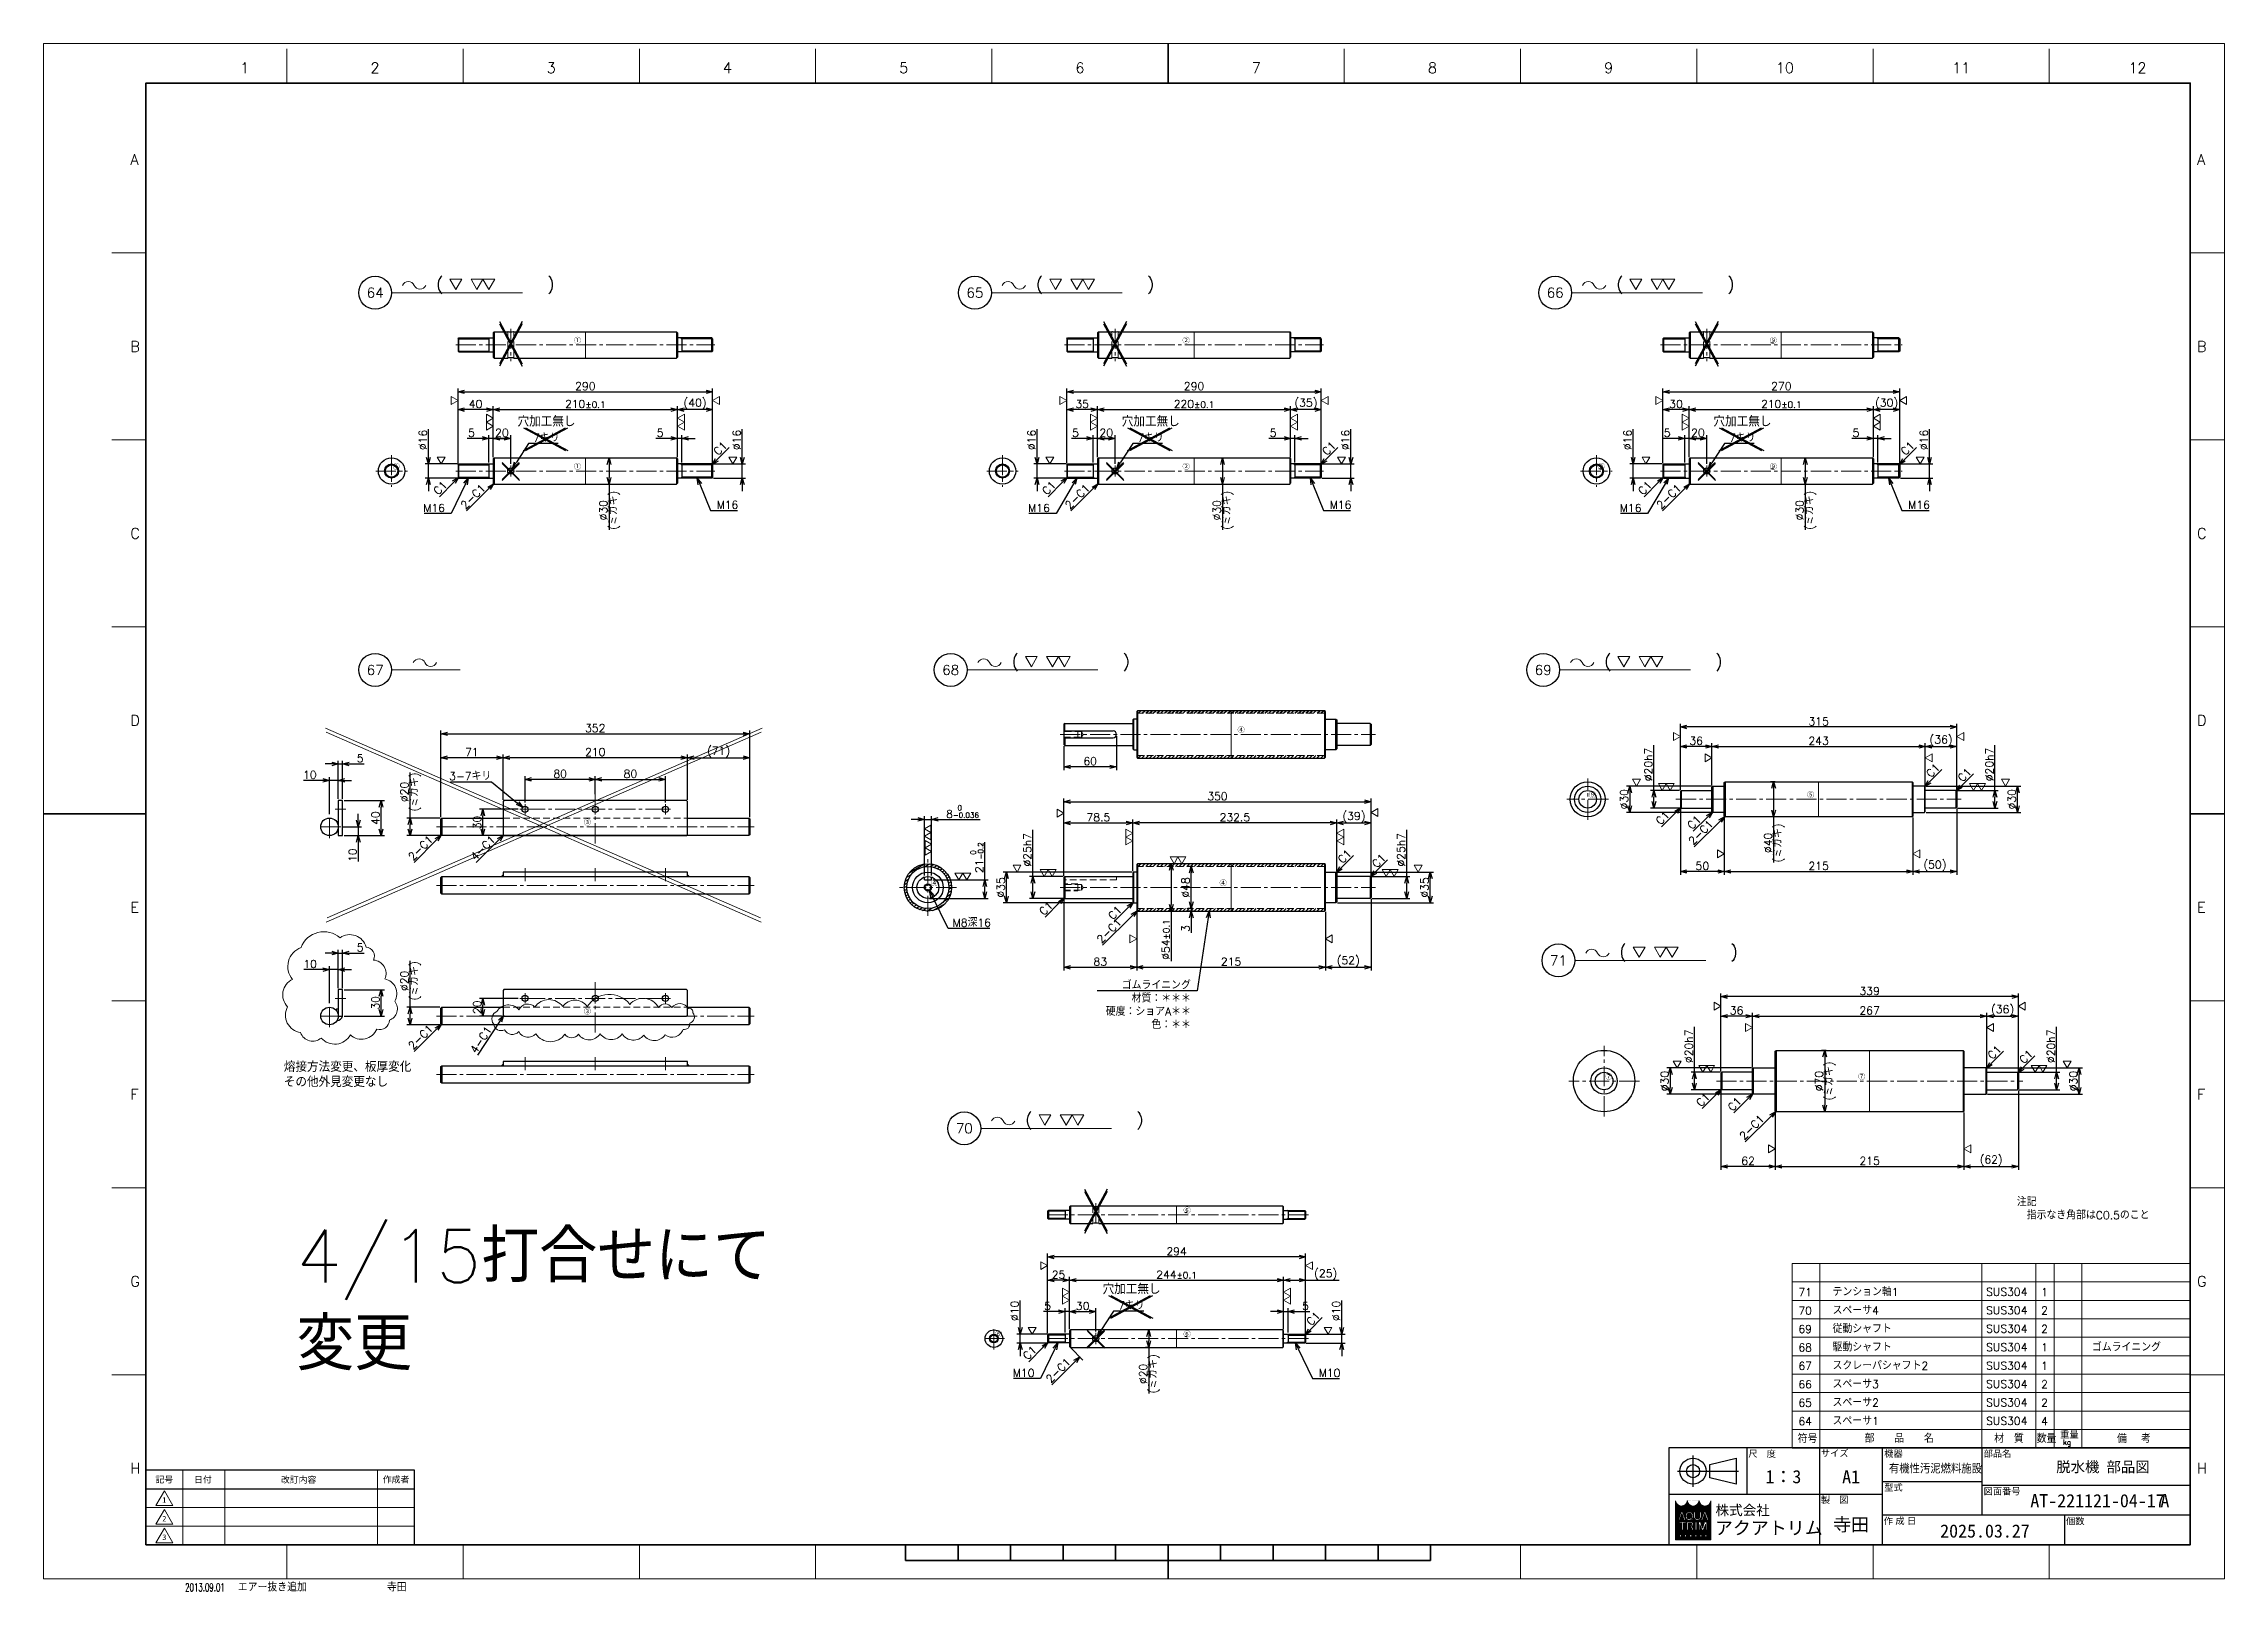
# Model space of a CAD drawing. Header units: millimetres. Extents: x 0 to 2485, y -14 to 1749.
import ezdxf
from ezdxf import colors
from ezdxf.entities.mleader import LeaderData, LeaderLine
from ezdxf.enums import TextEntityAlignment as Align
from ezdxf.math import Vec2, Vec3

# ---------------------------------------------------------------- set-up
doc = ezdxf.new("R2010")
doc.units = ezdxf.units.MM
doc.header["$LTSCALE"] = 1.2
doc.header["$PDMODE"] = 99
doc.header["$PDSIZE"] = 1
doc.linetypes.add('CENTER2', pattern=[28.575, 19.05, -3.175, 3.175, -3.175])
doc.linetypes.add('HIDDEN', pattern=[9.525, 6.35, -3.175])
for name, color, linetype, lineweight in [('02_SLIM', 4, 'Continuous', 13), ('04_HIDDEN', 2, 'HIDDEN', 13), ('05_CENTER', 4, 'CENTER2', 13), ('07_TEXT', 3, 'Continuous', 13), ('08_DIM', 3, 'Continuous', 13), ('90_FRAME', 5, 'Continuous', 35)]:
    doc.layers.add(name, color=color, linetype=linetype, lineweight=lineweight)
doc.layers.add('10_DRAFT', color=8, linetype='Continuous', lineweight=0, plot=False)
doc.layers.add('91_BLANK', color=5, linetype='Continuous', lineweight=0, plot=False)
doc.styles.add('KSS_TXT', font='txt.shx', dxfattribs={"bigfont": 'extfont2.shx'})
doc.styles.add('MS_G', font='MS Gothic.ttf')
doc.styles.get("Standard").update_dxf_attribs({"font": 'txt.shx', "bigfont": 'extfont2.shx'})
doc.styles.add('表題用', font='MS PGothic.ttf')
doc.dimstyles.new('KSS_DIM', dxfattribs={"dimscale": 3, "dimtxt": 3, "dimasz": 2.5, "dimexe": 1.25, "dimexo": 0.625, "dimtad": 1, "dimdsep": 46, "dimtxsty": 'KSS_TXT', "dimblk": 'OPEN30', "dimcen": 0, "dimazin": 2, "dimtfac": 0.75, "dimtmove": 0, "dimatfit": 3, "dimldrblk": 'OPEN30', "dimfxl": 1.25, "dimtolj": 1, "dimarcsym": 0})
doc.dimstyles.new('KSS_DIM$3', dxfattribs={"dimscale": 3, "dimtxt": 3, "dimasz": 2.5, "dimexe": 1.25, "dimexo": 0.625, "dimtad": 1, "dimtih": 1, "dimtoh": 1, "dimdsep": 46, "dimtxsty": 'KSS_TXT', "dimblk": 'OPEN30', "dimcen": 0, "dimazin": 2, "dimtfac": 0.75, "dimtofl": 0, "dimtmove": 0, "dimatfit": 3, "dimldrblk": 'OPEN30', "dimfxl": 1.25, "dimtolj": 1, "dimarcsym": 0})

msp = doc.modelspace()

# ---------------------------------------------------------------- texts
at = {"layer": '07_TEXT', "style": 'KSS_TXT'}
for p in [(447.184, 1468.205), (1130.514, 1468.205), (1791.633, 1468.205), (1102.894, 1038.468), (1777.928, 1038.468), (1795.337, 707.577), (1118.398, 516.259)]:
    msp.add_text('(         )', height=13.5, dxfattribs=at).set_placement(p)
at = {"layer": '07_TEXT', "color": 1, "ltscale": 2, "attachment_point": 1}
for s, width, heights, insert, char_height in [('穴加工無し', 166.98551, [17.934], (539.954, 1324.487), 12), ('穴加工無し', 166.98551, [17.934], (1228.442, 1324.487), 12), ('穴加工無し', 166.98551, [17.934], (1902.523, 1324.487), 12), ('熔接方法変更、板厚変化', 166.98551, [17.934], (273.684, 589.38), 12), ('その他外見変更なし', 166.98551, [17.934], (273.684, 572.178), 12), ('4/15打合せにて\\P変更', 691.06614, [212.116], (287.794, 397.6), 60), ('穴加工無し', 166.98551, [17.934], (1206.526, 336.14), 12)]:
    msp.add_mtext_dynamic_manual_height_columns(s, width=width, gutter_width=15, heights=heights, dxfattribs=dict(at, insert=insert, char_height=char_height))
at = {"layer": '07_TEXT', "ltscale": 2, "insert": (2248.164, 433.619), "char_height": 9, "attachment_point": 1}
msp.add_mtext_dynamic_manual_height_columns('注記\\P\u3000指示なき角部はC0.5のこと', width=166.98551, gutter_width=15, heights=[0], dxfattribs=at)
at = {"layer": '07_TEXT', "color": 1, "ltscale": 2, "insert": (2411.69, 96.365), "char_height": 15, "width": 25.79679, "attachment_point": 1, "style": 'MS_G'}
msp.add_mtext('A', dxfattribs=at)
at = {"layer": '10_DRAFT', "style": 'KSS_TXT'}
for s, p in [('①', (603.983, 1407.077)), ('②', (1297.471, 1407.077)), ('⑨', (1966.553, 1407.077)), ('①', (397.59, 1263.481)), ('①', (603.983, 1263.481)), ('②', (1297.471, 1263.481)), ('⑨', (1770.343, 1263.481)), ('⑨', (1966.553, 1263.481)), ('④', (1360.195, 963.479)), ('⑤', (1760.352, 889.54)), ('⑤', (2009.036, 889.54)), ('③', (615.275, 858.107)), ('④', (1010.802, 789.104)), ('④', (1339.673, 789.104)), ('③', (615.275, 642.646)), ('⑦', (1779.051, 568.527)), ('⑦', (2067.166, 568.527)), ('⑥', (1298.55, 416.159)), ('⑥', (1083.86, 275.134)), ('⑥', (1298.55, 275.134))]:
    msp.add_text(s, height=6, dxfattribs=at).set_placement(p)
at = {"layer": '90_FRAME', "color": 0, "lineweight": 13, "style": 'KSS_TXT'}
for s, p in [('1', (229.13, 1711.619)), ('2', (377.526, 1711.619)), ('3', (578.326, 1711.619)), ('4', (779.127, 1711.619)), ('5', (979.927, 1711.619)), ('6', (1180.727, 1711.619)), ('7', (1381.527, 1711.619)), ('8', (1582.328, 1711.619)), ('9', (1783.128, 1711.619)), ('10', (1983.928, 1711.619)), ('11', (2184.728, 1711.619)), ('12', (2385.528, 1711.619))]:
    msp.add_text(s, height=12, dxfattribs=at).set_placement(p, align=Align.BOTTOM_CENTER)
for s, p in [('A', (98.872, 1616.764)), ('A', (2453.447, 1616.764)), ('B', (98.872, 1403.772)), ('B', (2453.447, 1403.772)), ('C', (98.872, 1190.78)), ('C', (2453.447, 1190.78)), ('D', (98.872, 977.789)), ('D', (2453.447, 977.789)), ('E', (98.872, 764.797)), ('E', (2453.447, 764.797)), ('F', (98.872, 551.805)), ('F', (2453.447, 551.805)), ('G', (98.872, 338.814)), ('G', (2453.447, 338.814)), ('H', (98.872, 125.822)), ('H', (2453.447, 125.822))]:
    msp.add_text(s, height=12, dxfattribs=at).set_placement(p, align=Align.MIDDLE_LEFT)
at = {"layer": '90_FRAME', "color": 3, "lineweight": 13}
for s, p in [('71', (2007.03, 326.393)), ('1', (2279.749, 326.544)), ('70', (2007.03, 305.393)), ('2', (2279.749, 305.544)), ('69', (2007.03, 284.393)), ('2', (2279.749, 284.544)), ('68', (2007.03, 263.393)), ('1', (2279.749, 263.544)), ('67', (2007.03, 242.393)), ('66', (2007.03, 221.393)), ('2', (2279.749, 221.544)), ('1', (2279.749, 242.544)), ('65', (2007.03, 200.393)), ('2', (2279.749, 200.544)), ('64', (2007.03, 179.393)), ('4', (2279.749, 179.544))]:
    msp.add_text(s, height=9, dxfattribs=at).set_placement(p, align=Align.MIDDLE_CENTER)
for s, height, p in [('テンション軸1', 9, (2038.183, 322.125)), ('SUS304', 9, (2213.158, 322.244)), ('スペーサ4', 9, (2038.183, 301.125)), ('SUS304', 9, (2213.158, 301.244)), ('従動シャフト', 9, (2038.183, 280.125)), ('SUS304', 9, (2213.158, 280.244)), ('駆動シャフト', 9, (2038.183, 259.125)), ('SUS304', 9, (2213.158, 259.244)), ('ゴムライニング', 9, (2333.613, 259.125)), ('スクレーパシャフト2', 9, (2038.183, 238.125)), ('スペーサ3', 9, (2038.183, 217.125)), ('SUS304', 9, (2213.158, 238.244)), ('SUS304', 9, (2213.158, 217.244)), ('スペーサ2', 9, (2038.183, 196.125)), ('SUS304', 9, (2213.158, 196.244)), ('スペーサ1', 9, (2038.183, 175.125)), ('SUS304', 9, (2213.158, 175.244)), ('符号', 9, (1998.466, 154.746)), ('部\u3000\u3000品\u3000\u3000名', 9, (2074.763, 155.072)), ('材\u3000質', 9, (2222.329, 154.964)), ('数量', 9, (2270.759, 154.897)), ('重量', 7.5, (2297.516, 159.805)), ('kg', 6, (2300.831, 152.466)), ('備  考', 9, (2362.298, 154.746)), ('エアー抜き追加', 9, (221.201, -14.399)), ('寺田', 9, (391.111, -14.399))]:
    msp.add_text(s, height=height, dxfattribs=at).set_placement(p)
at = {"layer": '90_FRAME', "color": 0, "style": '表題用'}
for s, p in [('尺\u3000度', (1942.162, 142.384)), ('サイズ', (2024.898, 142.943)), ('機器', (2097.077, 142.507)), ('部品名', (2210.363, 142.507)), ('型式', (2097.077, 103.947)), ('図面番号', (2210.363, 99.704)), ('製\u3000図', (2024.898, 89.907)), ('作 成 日', (2096.559, 65.851)), ('個数', (2304.227, 65.643))]:
    msp.add_text(s, height=7.5, dxfattribs=at).set_placement(p, align=Align.MIDDLE_LEFT)
at = {"layer": '90_FRAME', "color": 0, "style": 'MS_G', "width": 0.9}
msp.add_text('有機性汚泥燃料施設', height=9.6, dxfattribs=at).set_placement((2102.361, 120.963))
at = {"layer": '90_FRAME', "color": 0, "style": 'MS_G'}
for s, height, p in [('脱水機 部品図', 12, (2293.094, 121.394)), ('AT-221121-04-17', 15, (2263.508, 81.386)), ('2025.03.27', 15, (2160.792, 46.86))]:
    msp.add_text(s, height=height, dxfattribs=at).set_placement(p)
at = {"layer": '90_FRAME', "color": 0, "style": '表題用'}
for s, p in [('記号', (137.538, 112.962)), ('日付', (181.507, 112.962)), ('作成者', (401.538, 112.962))]:
    msp.add_text(s, height=7.2, dxfattribs=at).set_placement(p, align=Align.MIDDLE_CENTER)
at = {"layer": '90_FRAME', "color": 0}
for s, height, style, p in [('改訂内容', 7.2, '表題用', (290.538, 112.962)), ('A1', 15, 'MS_G', (2059.295, 116.144))]:
    msp.add_text(s, height=height, dxfattribs=dict(at, style=style)).set_placement(p, align=Align.MIDDLE)
at = {"layer": '90_FRAME', "color": 0, "lineweight": 13, "style": 'MS_G'}
for s, p in [('1', (137.538, 89.626)), ('3', (137.538, 47.198)), ('2', (137.538, 68.412))]:
    msp.add_text(s, height=6.364, dxfattribs=at).set_placement(p, align=Align.MIDDLE)
at = {"layer": '90_FRAME', "color": 4, "style": 'MS_G'}
msp.add_text('株式会社', height=11.3412, dxfattribs=at).set_placement((1935.767, 78.084), align=Align.MIDDLE_CENTER)
msp.add_text('アクアトリム', height=15, dxfattribs=at).set_placement((1904.203, 50.385))
at = {"layer": '90_FRAME', "color": 3, "lineweight": 13, "width": 0.65}
msp.add_text('2013.09.01', height=9, dxfattribs=at).set_placement((161.226, -14.399))
at = {"layer": '90_FRAME', "color": 0, "style": 'MS_G'}
for tag, p in [('1：3', (1982.185, 116.144)), ('寺田', (2059.295, 62.048))]:
    msp.add_attdef(tag, text='', height=15, dxfattribs=at).set_placement(p, align=Align.MIDDLE)

# ---------------------------------------------------------------- blocks, each defined once
blk = doc.blocks.new('AM_BALLOON1')
at = {"transparency": 16777216}
blk.add_circle((0, 0), 5, dxfattribs=at)
blk.add_attdef('B_NUMBER', text='', height=3, dxfattribs=at).set_placement((0, 0), align=Align.MIDDLE_CENTER)
blk = doc.blocks.new('_OPEN')
at = {"color": 0, "linetype": 'ByBlock'}
for p, q in [((-1, 0.17), (0, 0)), ((0, 0), (-1, -0.17)), ((0, 0), (-1, 0))]:
    blk.add_line(p, q, dxfattribs=at)
blk = doc.blocks.new('_Open30')
at = {"color": 0, "linetype": 'ByBlock', "lineweight": -2}
for p, q in [((-1, 0.27), (0, 0)), ((0, 0), (-1, -0.27)), ((0, 0), (-1, 0))]:
    blk.add_line(p, q, dxfattribs=at)
blk = doc.blocks.new('*D160')
at = {"layer": '08_DIM', "color": 0, "lineweight": -2, "transparency": 16777216}
for p, q in [((1899.9, 902.9), (1803.4, 902.9)), ((1807.1, 895.4), (1807.1, 880.4)), ((1899.9, 872.9), (1803.4, 872.9))]:
    blk.add_line(p, q, dxfattribs=at)
at = {"layer": 'Defpoints', "color": 0, "transparency": 16777216}
for p in [(1901.8, 902.9), (1807.1, 872.9), (1901.8, 872.9)]:
    blk.add_point(p, dxfattribs=at)
at = {"layer": '08_DIM', "color": 0, "lineweight": -2, "transparency": 16777216, "xscale": 7.5, "yscale": 7.5, "zscale": 7.5}
for p, rotation in [((1807.1, 902.9), 90), ((1807.1, 872.9), 270)]:
    blk.add_blockref('_Open30', p, dxfattribs=dict(at, rotation=rotation))
at = {"layer": '08_DIM', "color": 0, "transparency": 16777216, "insert": (1800.7, 887.9), "char_height": 9, "attachment_point": 5, "rotation": 90, "style": 'KSS_TXT'}
blk.add_mtext('\\A1;%%C30', dxfattribs=at)
blk = doc.blocks.new('*D161')
at = {"layer": '08_DIM', "color": 0, "lineweight": -2, "transparency": 16777216}
for p, q in [((1474.3, 805), (1583.6, 805)), ((1579.8, 777.5), (1579.8, 797.5)), ((1474.3, 770), (1583.6, 770))]:
    blk.add_line(p, q, dxfattribs=at)
at = {"layer": 'Defpoints', "color": 0, "transparency": 16777216}
for p in [(1472.4, 805), (1579.8, 805), (1472.4, 770)]:
    blk.add_point(p, dxfattribs=at)
at = {"layer": '08_DIM', "color": 0, "lineweight": -2, "transparency": 16777216, "xscale": 7.5, "yscale": 7.5, "zscale": 7.5}
for p, rotation in [((1579.8, 805), 90), ((1579.8, 770), 270)]:
    blk.add_blockref('_Open30', p, dxfattribs=dict(at, rotation=rotation))
at = {"layer": '08_DIM', "color": 0, "transparency": 16777216, "insert": (1573.4, 787.5), "char_height": 9, "attachment_point": 5, "rotation": 90, "style": 'KSS_TXT'}
blk.add_mtext('\\A1;%%C35', dxfattribs=at)
blk = doc.blocks.new('*D162')
at = {"layer": '08_DIM', "color": 0, "lineweight": -2, "transparency": 16777216}
for p, q in [((1162.4, 800.9), (1162.4, 864.8)), ((1169.9, 861), (1233.4, 861)), ((1240.9, 805.9), (1240.9, 864.8))]:
    blk.add_line(p, q, dxfattribs=at)
at = {"layer": 'Defpoints', "color": 0, "transparency": 16777216}
for p in [(1240.9, 861), (1162.4, 799), (1240.9, 804)]:
    blk.add_point(p, dxfattribs=at)
at = {"layer": '08_DIM', "color": 0, "lineweight": -2, "transparency": 16777216, "xscale": 7.5, "yscale": 7.5, "zscale": 7.5, "rotation": 180}
blk.add_blockref('_Open30', (1162.4, 861), dxfattribs=at)
at = {"layer": '08_DIM', "color": 0, "lineweight": -2, "transparency": 16777216, "xscale": 7.5, "yscale": 7.5, "zscale": 7.5}
blk.add_blockref('_Open30', (1240.9, 861), dxfattribs=at)
at = {"layer": '08_DIM', "color": 0, "transparency": 16777216, "insert": (1201.7, 867.4), "char_height": 9, "attachment_point": 5, "style": 'KSS_TXT'}
blk.add_mtext('\\A1;78.5', dxfattribs=at)
blk = doc.blocks.new('*D163')
at = {"layer": '08_DIM', "color": 0, "lineweight": -2, "transparency": 16777216}
for p, q in [((1287.9, 814.5), (1281.1, 814.5)), ((1284.8, 807), (1284.8, 768)), ((1287.9, 760.5), (1281.1, 760.5)), ((1284.8, 760.5), (1284.8, 703.4))]:
    blk.add_line(p, q, dxfattribs=at)
at = {"layer": 'Defpoints', "color": 0, "transparency": 16777216}
for p in [(1289.8, 814.5), (1284.8, 760.5), (1289.8, 760.5)]:
    blk.add_point(p, dxfattribs=at)
at = {"layer": '08_DIM', "color": 0, "lineweight": -2, "transparency": 16777216, "xscale": 7.5, "yscale": 7.5, "zscale": 7.5}
for p, rotation in [((1284.8, 814.5), 90), ((1284.8, 760.5), 270)]:
    blk.add_blockref('_Open30', p, dxfattribs=dict(at, rotation=rotation))
at = {"layer": '08_DIM', "color": 0, "transparency": 16777216, "insert": (1278.4, 728.2), "char_height": 9, "attachment_point": 5, "rotation": 90, "style": 'KSS_TXT'}
blk.add_mtext('%%C54{\\H7.500000;%%p0.1}', dxfattribs=at)
blk = doc.blocks.new('*D164')
at = {"layer": '08_DIM', "color": 0, "lineweight": -2, "transparency": 16777216}
for p, q in [((1307.5, 771), (1307.5, 778.5)), ((1309.2, 763.5), (1303.7, 763.5)), ((1310.2, 760.5), (1303.7, 760.5)), ((1307.5, 763.5), (1307.5, 760.5)), ((1307.5, 753), (1307.5, 735.7))]:
    blk.add_line(p, q, dxfattribs=at)
at = {"layer": 'Defpoints', "color": 0, "transparency": 16777216}
for p in [(1307.5, 760.5), (1311, 763.5), (1312, 760.5)]:
    blk.add_point(p, dxfattribs=at)
at = {"layer": '08_DIM', "color": 0, "lineweight": -2, "transparency": 16777216, "xscale": 7.5, "yscale": 7.5, "zscale": 7.5}
for p, rotation in [((1307.5, 763.5), 270), ((1307.5, 760.5), 90)]:
    blk.add_blockref('_Open30', p, dxfattribs=dict(at, rotation=rotation))
at = {"layer": '08_DIM', "color": 0, "transparency": 16777216, "insert": (1301.1, 740.6), "char_height": 9, "attachment_point": 5, "rotation": 90, "style": 'KSS_TXT'}
blk.add_mtext('\\A1;3', dxfattribs=at)
blk = doc.blocks.new('*D165')
at = {"layer": '08_DIM', "color": 0, "lineweight": -2, "transparency": 16777216}
for p, q in [((1309.2, 811.5), (1303.7, 811.5)), ((1307.5, 771), (1307.5, 804)), ((1309.2, 763.5), (1303.7, 763.5))]:
    blk.add_line(p, q, dxfattribs=at)
at = {"layer": 'Defpoints', "color": 0, "transparency": 16777216}
for p in [(1307.5, 811.5), (1311, 811.5), (1311, 763.5)]:
    blk.add_point(p, dxfattribs=at)
at = {"layer": '08_DIM', "color": 0, "lineweight": -2, "transparency": 16777216, "xscale": 7.5, "yscale": 7.5, "zscale": 7.5}
for p, rotation in [((1307.5, 811.5), 90), ((1307.5, 763.5), 270)]:
    blk.add_blockref('_Open30', p, dxfattribs=dict(at, rotation=rotation))
at = {"layer": '08_DIM', "color": 0, "transparency": 16777216, "insert": (1301.1, 787.5), "char_height": 9, "attachment_point": 5, "rotation": 90, "style": 'KSS_TXT'}
blk.add_mtext('\\A1;%%C48', dxfattribs=at)
blk = doc.blocks.new('*D166')
at = {"layer": '08_DIM', "color": 0, "lineweight": -2, "transparency": 16777216}
for p, q in [((1240, 805), (1093.1, 805)), ((1096.9, 777.5), (1096.9, 797.5)), ((1240, 770), (1093.1, 770))]:
    blk.add_line(p, q, dxfattribs=at)
at = {"layer": 'Defpoints', "color": 0, "transparency": 16777216}
for p in [(1096.9, 805), (1241.9, 805), (1241.9, 770)]:
    blk.add_point(p, dxfattribs=at)
at = {"layer": '08_DIM', "color": 0, "lineweight": -2, "transparency": 16777216, "xscale": 7.5, "yscale": 7.5, "zscale": 7.5}
for p, rotation in [((1096.9, 805), 90), ((1096.9, 770), 270)]:
    blk.add_blockref('_Open30', p, dxfattribs=dict(at, rotation=rotation))
at = {"layer": '08_DIM', "color": 0, "transparency": 16777216, "insert": (1090.5, 787.5), "char_height": 9, "attachment_point": 5, "rotation": 90, "style": 'KSS_TXT'}
blk.add_mtext('\\A1;%%C35', dxfattribs=at)
blk = doc.blocks.new('*D167')
at = {"layer": '08_DIM', "color": 0, "lineweight": -2, "transparency": 16777216}
for p, q in [((2143.8, 903.8), (2143.8, 951.8)), ((2151.3, 948.1), (2172.3, 948.1)), ((2179.8, 898.8), (2179.8, 951.8))]:
    blk.add_line(p, q, dxfattribs=at)
at = {"layer": 'Defpoints', "color": 0, "transparency": 16777216}
for p in [(2179.8, 948.1), (2143.8, 901.9), (2179.8, 896.9)]:
    blk.add_point(p, dxfattribs=at)
at = {"layer": '08_DIM', "color": 0, "lineweight": -2, "transparency": 16777216, "xscale": 7.5, "yscale": 7.5, "zscale": 7.5, "rotation": 180}
blk.add_blockref('_Open30', (2143.8, 948.1), dxfattribs=at)
at = {"layer": '08_DIM', "color": 0, "lineweight": -2, "transparency": 16777216, "xscale": 7.5, "yscale": 7.5, "zscale": 7.5}
blk.add_blockref('_Open30', (2179.8, 948.1), dxfattribs=at)
at = {"layer": '08_DIM', "color": 0, "transparency": 16777216, "insert": (2161.8, 954.5), "char_height": 9, "attachment_point": 5, "style": 'KSS_TXT'}
blk.add_mtext('\\A1;(36)', dxfattribs=at)
blk = doc.blocks.new('*D168')
at = {"layer": '08_DIM', "color": 0, "lineweight": -2, "transparency": 16777216}
for p, q in [((1900.8, 903.8), (1900.8, 951.8)), ((1908.3, 948.1), (2136.3, 948.1)), ((2143.8, 903.8), (2143.8, 951.8))]:
    blk.add_line(p, q, dxfattribs=at)
at = {"layer": 'Defpoints', "color": 0, "transparency": 16777216}
for p in [(2143.8, 948.1), (1900.8, 901.9), (2143.8, 901.9)]:
    blk.add_point(p, dxfattribs=at)
at = {"layer": '08_DIM', "color": 0, "lineweight": -2, "transparency": 16777216, "xscale": 7.5, "yscale": 7.5, "zscale": 7.5, "rotation": 180}
blk.add_blockref('_Open30', (1900.8, 948.1), dxfattribs=at)
at = {"layer": '08_DIM', "color": 0, "lineweight": -2, "transparency": 16777216, "xscale": 7.5, "yscale": 7.5, "zscale": 7.5}
blk.add_blockref('_Open30', (2143.8, 948.1), dxfattribs=at)
at = {"layer": '08_DIM', "color": 0, "transparency": 16777216, "insert": (2022.3, 954.5), "char_height": 9, "attachment_point": 5, "style": 'KSS_TXT'}
blk.add_mtext('\\A1;243', dxfattribs=at)
blk = doc.blocks.new('*D169')
at = {"layer": '08_DIM', "color": 0, "lineweight": -2, "transparency": 16777216}
for p, q in [((1972.8, 907.9), (1967.3, 907.9)), ((1971, 900.4), (1971, 875.4)), ((1972.8, 867.9), (1967.3, 867.9)), ((1971, 867.9), (1971, 816))]:
    blk.add_line(p, q, dxfattribs=at)
at = {"layer": 'Defpoints', "color": 0, "transparency": 16777216}
for p in [(1974.7, 907.9), (1971, 867.9), (1974.7, 867.9)]:
    blk.add_point(p, dxfattribs=at)
at = {"layer": '08_DIM', "color": 0, "lineweight": -2, "transparency": 16777216, "xscale": 7.5, "yscale": 7.5, "zscale": 7.5}
for p, rotation in [((1971, 907.9), 90), ((1971, 867.9), 270)]:
    blk.add_blockref('_Open30', p, dxfattribs=dict(at, rotation=rotation))
at = {"layer": '08_DIM', "color": 0, "transparency": 16777216, "char_height": 9, "attachment_point": 5, "rotation": 90, "style": 'KSS_TXT'}
for s, insert in [('\\A1;%%C40', (1964.7, 838.2)), ('\\A1;(ミガキ)', (1977.4, 838.2))]:
    blk.add_mtext(s, dxfattribs=dict(at, insert=insert))
blk = doc.blocks.new('*D170')
at = {"layer": '08_DIM', "color": 0, "lineweight": -2, "transparency": 16777216}
for p, q in [((1834.7, 897.9), (1834.7, 949.7)), ((1863.9, 897.9), (1830.9, 897.9)), ((1863.9, 877.9), (1830.9, 877.9)), ((1834.7, 885.4), (1834.7, 890.4))]:
    blk.add_line(p, q, dxfattribs=at)
at = {"layer": 'Defpoints', "color": 0, "transparency": 16777216}
for p in [(1834.7, 897.9), (1865.8, 897.9), (1865.8, 877.9)]:
    blk.add_point(p, dxfattribs=at)
at = {"layer": '08_DIM', "color": 0, "lineweight": -2, "transparency": 16777216, "xscale": 7.5, "yscale": 7.5, "zscale": 7.5}
for p, rotation in [((1834.7, 897.9), 90), ((1834.7, 877.9), 270)]:
    blk.add_blockref('_Open30', p, dxfattribs=dict(at, rotation=rotation))
at = {"layer": '08_DIM', "color": 0, "transparency": 16777216, "insert": (1828.3, 927.6), "char_height": 9, "attachment_point": 5, "rotation": 90, "style": 'KSS_TXT'}
blk.add_mtext('\\A1;%%C20h7', dxfattribs=at)
blk = doc.blocks.new('*D171')
at = {"layer": '08_DIM', "color": 0, "lineweight": -2, "transparency": 16777216}
for p, q in [((1864.8, 898.8), (1864.8, 951.8)), ((1893.3, 948.1), (1872.3, 948.1)), ((1900.8, 903.8), (1900.8, 951.8))]:
    blk.add_line(p, q, dxfattribs=at)
at = {"layer": 'Defpoints', "color": 0, "transparency": 16777216}
for p in [(1864.8, 948.1), (1864.8, 896.9), (1900.8, 901.9)]:
    blk.add_point(p, dxfattribs=at)
at = {"layer": '08_DIM', "color": 0, "lineweight": -2, "transparency": 16777216, "xscale": 7.5, "yscale": 7.5, "zscale": 7.5, "rotation": 180}
blk.add_blockref('_Open30', (1864.8, 948.1), dxfattribs=at)
at = {"layer": '08_DIM', "color": 0, "lineweight": -2, "transparency": 16777216, "xscale": 7.5, "yscale": 7.5, "zscale": 7.5}
blk.add_blockref('_Open30', (1900.8, 948.1), dxfattribs=at)
at = {"layer": '08_DIM', "color": 0, "transparency": 16777216, "insert": (1882.8, 954.5), "char_height": 9, "attachment_point": 5, "style": 'KSS_TXT'}
blk.add_mtext('\\A1;36', dxfattribs=at)
blk = doc.blocks.new('*D172')
at = {"layer": '08_DIM', "color": 0, "lineweight": -2, "transparency": 16777216}
for p, q in [((1260.1, 283.5), (1255.4, 283.5)), ((1259.1, 276), (1259.1, 271)), ((1260.1, 263.5), (1255.4, 263.5)), ((1259.1, 263.5), (1259.1, 210.9))]:
    blk.add_line(p, q, dxfattribs=at)
at = {"layer": 'Defpoints', "color": 0, "transparency": 16777216}
for p in [(1262, 283.5), (1259.1, 263.5), (1262, 263.5)]:
    blk.add_point(p, dxfattribs=at)
at = {"layer": '08_DIM', "color": 0, "lineweight": -2, "transparency": 16777216, "xscale": 7.5, "yscale": 7.5, "zscale": 7.5}
for p, rotation in [((1259.1, 283.5), 90), ((1259.1, 263.5), 270)]:
    blk.add_blockref('_Open30', p, dxfattribs=dict(at, rotation=rotation))
at = {"layer": '08_DIM', "color": 0, "transparency": 16777216, "char_height": 9, "attachment_point": 5, "rotation": 90, "style": 'KSS_TXT'}
for s, insert in [('\\A1;(ミガキ)', (1265.5, 233.4)), ('\\A1;%%C20', (1252.8, 233.4))]:
    blk.add_mtext(s, dxfattribs=dict(at, insert=insert))
blk = doc.blocks.new('*D173')
at = {"layer": '08_DIM', "color": 0, "lineweight": -2, "transparency": 16777216}
for p, q in [((1112.7, 286), (1112.7, 316.8)), ((1143.4, 278.5), (1109, 278.5)), ((1112.7, 268.5), (1112.7, 278.5)), ((1143.4, 268.5), (1109, 268.5)), ((1112.7, 261), (1112.7, 253.5))]:
    blk.add_line(p, q, dxfattribs=at)
at = {"layer": 'Defpoints', "color": 0, "transparency": 16777216}
for p in [(1112.7, 278.5), (1145.3, 278.5), (1145.3, 268.5)]:
    blk.add_point(p, dxfattribs=at)
at = {"layer": '08_DIM', "color": 0, "lineweight": -2, "transparency": 16777216, "xscale": 7.5, "yscale": 7.5, "zscale": 7.5}
for p, rotation in [((1112.7, 278.5), 270), ((1112.7, 268.5), 90)]:
    blk.add_blockref('_Open30', p, dxfattribs=dict(at, rotation=rotation))
at = {"layer": '08_DIM', "color": 0, "transparency": 16777216, "insert": (1106.3, 305.1), "char_height": 9, "attachment_point": 5, "rotation": 90, "style": 'KSS_TXT'}
blk.add_mtext('\\A1;%%C10', dxfattribs=at)
blk = doc.blocks.new('*D174')
at = {"layer": '08_DIM', "color": 0, "lineweight": -2, "transparency": 16777216}
for p, q in [((1168.8, 284.4), (1168.8, 343.8)), ((1176.3, 340.1), (1405.3, 340.1)), ((1412.8, 284.4), (1412.8, 343.8))]:
    blk.add_line(p, q, dxfattribs=at)
at = {"layer": 'Defpoints', "color": 0, "transparency": 16777216}
for p in [(1412.8, 340.1), (1168.8, 282.5), (1412.8, 282.5)]:
    blk.add_point(p, dxfattribs=at)
at = {"layer": '08_DIM', "color": 0, "lineweight": -2, "transparency": 16777216, "xscale": 7.5, "yscale": 7.5, "zscale": 7.5, "rotation": 180}
blk.add_blockref('_Open30', (1168.8, 340.1), dxfattribs=at)
at = {"layer": '08_DIM', "color": 0, "lineweight": -2, "transparency": 16777216, "xscale": 7.5, "yscale": 7.5, "zscale": 7.5}
blk.add_blockref('_Open30', (1412.8, 340.1), dxfattribs=at)
at = {"layer": '08_DIM', "color": 0, "transparency": 16777216, "insert": (1290.8, 346.4), "char_height": 9, "attachment_point": 5, "style": 'KSS_TXT'}
blk.add_mtext('244{\\H7.5;±0.1}', dxfattribs=at)
blk = doc.blocks.new('*D175')
at = {"layer": '08_DIM', "color": 0, "lineweight": -2, "transparency": 16777216}
for p, q in [((1156.3, 304.3), (1139.1, 304.3)), ((1163.8, 280.4), (1163.8, 308.1)), ((1168.8, 304.3), (1163.8, 304.3)), ((1168.8, 284.4), (1168.8, 308.1)), ((1176.3, 304.3), (1183.8, 304.3))]:
    blk.add_line(p, q, dxfattribs=at)
at = {"layer": 'Defpoints', "color": 0, "transparency": 16777216}
for p in [(1163.8, 304.3), (1163.8, 278.5), (1168.8, 282.5)]:
    blk.add_point(p, dxfattribs=at)
at = {"layer": '08_DIM', "color": 0, "lineweight": -2, "transparency": 16777216, "xscale": 7.5, "yscale": 7.5, "zscale": 7.5}
blk.add_blockref('_Open30', (1163.8, 304.3), dxfattribs=at)
at = {"layer": '08_DIM', "color": 0, "lineweight": -2, "transparency": 16777216, "xscale": 7.5, "yscale": 7.5, "zscale": 7.5, "rotation": 180}
blk.add_blockref('_Open30', (1168.8, 304.3), dxfattribs=at)
at = {"layer": '08_DIM', "color": 0, "transparency": 16777216, "insert": (1143.9, 310.7), "char_height": 9, "attachment_point": 5, "style": 'KSS_TXT'}
blk.add_mtext('\\A1;5', dxfattribs=at)
blk = doc.blocks.new('*D153')
at = {"layer": '08_DIM', "color": 0, "lineweight": -2, "transparency": 16777216}
for p, q in [((1512.4, 774.1), (1512.4, 692.7)), ((1460.4, 759.6), (1460.4, 692.7)), ((1467.9, 696.5), (1504.9, 696.5))]:
    blk.add_line(p, q, dxfattribs=at)
at = {"layer": 'Defpoints', "color": 0, "transparency": 16777216}
for p in [(1512.4, 776), (1460.4, 761.5), (1512.4, 696.5)]:
    blk.add_point(p, dxfattribs=at)
at = {"layer": '08_DIM', "color": 0, "lineweight": -2, "transparency": 16777216, "xscale": 7.5, "yscale": 7.5, "zscale": 7.5, "rotation": 180}
blk.add_blockref('_Open30', (1460.4, 696.5), dxfattribs=at)
at = {"layer": '08_DIM', "color": 0, "lineweight": -2, "transparency": 16777216, "xscale": 7.5, "yscale": 7.5, "zscale": 7.5}
blk.add_blockref('_Open30', (1512.4, 696.5), dxfattribs=at)
at = {"layer": '08_DIM', "color": 0, "transparency": 16777216, "insert": (1486.4, 702.9), "char_height": 9, "attachment_point": 5, "style": 'KSS_TXT'}
blk.add_mtext('\\A1;(52)', dxfattribs=at)
blk = doc.blocks.new('*D154')
at = {"layer": '08_DIM', "color": 0, "lineweight": -2, "transparency": 16777216}
for p, q in [((1245.4, 759.6), (1245.4, 692.7)), ((1460.4, 759.6), (1460.4, 692.7)), ((1252.9, 696.5), (1452.9, 696.5))]:
    blk.add_line(p, q, dxfattribs=at)
at = {"layer": 'Defpoints', "color": 0, "transparency": 16777216}
for p in [(1245.4, 761.5), (1460.4, 761.5), (1460.4, 696.5)]:
    blk.add_point(p, dxfattribs=at)
at = {"layer": '08_DIM', "color": 0, "lineweight": -2, "transparency": 16777216, "xscale": 7.5, "yscale": 7.5, "zscale": 7.5, "rotation": 180}
blk.add_blockref('_Open30', (1245.4, 696.5), dxfattribs=at)
at = {"layer": '08_DIM', "color": 0, "lineweight": -2, "transparency": 16777216, "xscale": 7.5, "yscale": 7.5, "zscale": 7.5}
blk.add_blockref('_Open30', (1460.4, 696.5), dxfattribs=at)
at = {"layer": '08_DIM', "color": 0, "transparency": 16777216, "insert": (1352.9, 702.9), "char_height": 9, "attachment_point": 5, "style": 'KSS_TXT'}
blk.add_mtext('\\A1;215', dxfattribs=at)
blk = doc.blocks.new('*D155')
at = {"layer": '08_DIM', "color": 0, "lineweight": -2, "transparency": 16777216}
for p, q in [((1162.4, 800.9), (1162.4, 888.8)), ((1169.9, 885.1), (1504.9, 885.1)), ((1512.4, 800.9), (1512.4, 888.8))]:
    blk.add_line(p, q, dxfattribs=at)
at = {"layer": 'Defpoints', "color": 0, "transparency": 16777216}
for p in [(1512.4, 885.1), (1162.4, 799), (1512.4, 799)]:
    blk.add_point(p, dxfattribs=at)
at = {"layer": '08_DIM', "color": 0, "lineweight": -2, "transparency": 16777216, "xscale": 7.5, "yscale": 7.5, "zscale": 7.5, "rotation": 180}
blk.add_blockref('_Open30', (1162.4, 885.1), dxfattribs=at)
at = {"layer": '08_DIM', "color": 0, "lineweight": -2, "transparency": 16777216, "xscale": 7.5, "yscale": 7.5, "zscale": 7.5}
blk.add_blockref('_Open30', (1512.4, 885.1), dxfattribs=at)
at = {"layer": '08_DIM', "color": 0, "transparency": 16777216, "insert": (1337.4, 891.4), "char_height": 9, "attachment_point": 5, "style": 'KSS_TXT'}
blk.add_mtext('\\A1;350', dxfattribs=at)
blk = doc.blocks.new('*D156')
at = {"layer": '08_DIM', "color": 0, "lineweight": -2, "transparency": 16777216}
for p, q in [((1162.4, 774.1), (1162.4, 692.7)), ((1245.4, 759.6), (1245.4, 692.7)), ((1169.9, 696.5), (1237.9, 696.5))]:
    blk.add_line(p, q, dxfattribs=at)
at = {"layer": 'Defpoints', "color": 0, "transparency": 16777216}
for p in [(1162.4, 776), (1245.4, 761.5), (1245.4, 696.5)]:
    blk.add_point(p, dxfattribs=at)
at = {"layer": '08_DIM', "color": 0, "lineweight": -2, "transparency": 16777216, "xscale": 7.5, "yscale": 7.5, "zscale": 7.5, "rotation": 180}
blk.add_blockref('_Open30', (1162.4, 696.5), dxfattribs=at)
at = {"layer": '08_DIM', "color": 0, "lineweight": -2, "transparency": 16777216, "xscale": 7.5, "yscale": 7.5, "zscale": 7.5}
blk.add_blockref('_Open30', (1245.4, 696.5), dxfattribs=at)
at = {"layer": '08_DIM', "color": 0, "transparency": 16777216, "insert": (1203.9, 702.9), "char_height": 9, "attachment_point": 5, "style": 'KSS_TXT'}
blk.add_mtext('\\A1;83', dxfattribs=at)
blk = doc.blocks.new('*D157')
at = {"layer": '08_DIM', "color": 0, "lineweight": -2, "transparency": 16777216}
for p, q in [((1127.2, 800), (1127.2, 853.3)), ((1161.5, 800), (1123.4, 800)), ((1161.5, 775), (1123.4, 775)), ((1127.2, 782.5), (1127.2, 792.5))]:
    blk.add_line(p, q, dxfattribs=at)
at = {"layer": 'Defpoints', "color": 0, "transparency": 16777216}
for p in [(1127.2, 800), (1163.4, 800), (1163.4, 775)]:
    blk.add_point(p, dxfattribs=at)
at = {"layer": '08_DIM', "color": 0, "lineweight": -2, "transparency": 16777216, "xscale": 7.5, "yscale": 7.5, "zscale": 7.5}
for p, rotation in [((1127.2, 800), 90), ((1127.2, 775), 270)]:
    blk.add_blockref('_Open30', p, dxfattribs=dict(at, rotation=rotation))
at = {"layer": '08_DIM', "color": 0, "transparency": 16777216, "insert": (1120.8, 830.4), "char_height": 9, "attachment_point": 5, "rotation": 90, "style": 'KSS_TXT'}
blk.add_mtext('\\A1;%%C25h7', dxfattribs=at)
blk = doc.blocks.new('*D158')
at = {"layer": '08_DIM', "color": 0, "lineweight": -2, "transparency": 16777216}
for p, q in [((996, 865), (988.5, 865)), ((1003.5, 801.2), (1003.5, 868.8)), ((1003.5, 865), (1011.5, 865)), ((1011.5, 801.2), (1011.5, 868.8)), ((1019, 865), (1067.2, 865))]:
    blk.add_line(p, q, dxfattribs=at)
at = {"layer": 'Defpoints', "color": 0, "transparency": 16777216}
for p in [(1011.5, 865), (1003.5, 799.3), (1011.5, 799.3)]:
    blk.add_point(p, dxfattribs=at)
at = {"layer": '08_DIM', "color": 0, "lineweight": -2, "transparency": 16777216, "xscale": 7.5, "yscale": 7.5, "zscale": 7.5}
blk.add_blockref('_Open30', (1003.5, 865), dxfattribs=at)
at = {"layer": '08_DIM', "color": 0, "lineweight": -2, "transparency": 16777216, "xscale": 7.5, "yscale": 7.5, "zscale": 7.5, "rotation": 180}
blk.add_blockref('_Open30', (1011.5, 865), dxfattribs=at)
at = {"layer": '08_DIM', "color": 0, "transparency": 16777216, "insert": (1046.9, 873.9), "char_height": 9, "attachment_point": 5, "style": 'KSS_TXT'}
blk.add_mtext('8{\\H6.000000;\\S 0^ -0.036;}', dxfattribs=at)
blk = doc.blocks.new('*D159')
at = {"layer": '08_DIM', "color": 0, "lineweight": -2, "transparency": 16777216}
for p, q in [((1072.3, 796), (1072.3, 839.2)), ((1013.4, 796), (1076.1, 796)), ((1009.4, 775), (1076.1, 775)), ((1072.3, 782.5), (1072.3, 788.5))]:
    blk.add_line(p, q, dxfattribs=at)
at = {"layer": 'Defpoints', "color": 0, "transparency": 16777216}
for p in [(1011.5, 796), (1072.3, 796), (1007.5, 775)]:
    blk.add_point(p, dxfattribs=at)
at = {"layer": '08_DIM', "color": 0, "lineweight": -2, "transparency": 16777216, "xscale": 7.5, "yscale": 7.5, "zscale": 7.5}
for p, rotation in [((1072.3, 796), 90), ((1072.3, 775), 270)]:
    blk.add_blockref('_Open30', p, dxfattribs=dict(at, rotation=rotation))
at = {"layer": '08_DIM', "color": 0, "transparency": 16777216, "insert": (1063.4, 821.4), "char_height": 9, "attachment_point": 5, "rotation": 90, "style": 'KSS_TXT'}
blk.add_mtext('21{\\H6.000000;\\S 0^ -0.2;}', dxfattribs=at)
blk = doc.blocks.new('*D144')
at = {"layer": '08_DIM', "color": 0, "lineweight": -2, "transparency": 16777216}
for p, q in [((642.2, 1276.9), (647.9, 1276.9)), ((644.2, 1269.4), (644.2, 1254.4)), ((642.2, 1246.9), (647.9, 1246.9)), ((644.2, 1246.9), (644.2, 1195))]:
    blk.add_line(p, q, dxfattribs=at)
at = {"layer": 'Defpoints', "color": 0, "transparency": 16777216}
for p in [(640.3, 1276.9), (640.3, 1246.9), (644.2, 1246.9)]:
    blk.add_point(p, dxfattribs=at)
at = {"layer": '08_DIM', "color": 0, "lineweight": -2, "transparency": 16777216, "xscale": 7.5, "yscale": 7.5, "zscale": 7.5}
for p, rotation in [((644.2, 1276.9), 90), ((644.2, 1246.9), 270)]:
    blk.add_blockref('_Open30', p, dxfattribs=dict(at, rotation=rotation))
at = {"layer": '08_DIM', "color": 0, "transparency": 16777216, "char_height": 9, "attachment_point": 5, "rotation": 90, "style": 'KSS_TXT'}
for s, insert in [('\\A1;%%C30', (637.8, 1217.2)), ('\\A1;(ミガキ)', (650.6, 1217.2))]:
    blk.add_mtext(s, dxfattribs=dict(at, insert=insert))
blk = doc.blocks.new('*D145')
at = {"layer": '08_DIM', "color": 0, "lineweight": -2, "transparency": 16777216}
for p, q in [((714.7, 1299), (697.5, 1299)), ((722.2, 1277.7), (722.2, 1302.8)), ((727.2, 1299), (722.2, 1299)), ((727.2, 1271.7), (727.2, 1302.8)), ((734.7, 1299), (742.2, 1299))]:
    blk.add_line(p, q, dxfattribs=at)
at = {"layer": 'Defpoints', "color": 0, "transparency": 16777216}
for p in [(722.2, 1299), (722.2, 1275.9), (727.2, 1269.9)]:
    blk.add_point(p, dxfattribs=at)
at = {"layer": '08_DIM', "color": 0, "lineweight": -2, "transparency": 16777216, "xscale": 7.5, "yscale": 7.5, "zscale": 7.5}
blk.add_blockref('_Open30', (722.2, 1299), dxfattribs=at)
at = {"layer": '08_DIM', "color": 0, "lineweight": -2, "transparency": 16777216, "xscale": 7.5, "yscale": 7.5, "zscale": 7.5, "rotation": 180}
blk.add_blockref('_Open30', (727.2, 1299), dxfattribs=at)
at = {"layer": '08_DIM', "color": 0, "transparency": 16777216, "insert": (702.4, 1305.4), "char_height": 9, "attachment_point": 5, "style": 'KSS_TXT'}
blk.add_mtext('\\A1;5', dxfattribs=at)
blk = doc.blocks.new('*D146')
at = {"layer": '08_DIM', "color": 0, "lineweight": -2, "transparency": 16777216}
for p, q in [((796, 1277.4), (796, 1309.6)), ((763.1, 1269.9), (799.8, 1269.9)), ((796, 1253.9), (796, 1269.9)), ((763.1, 1253.9), (799.8, 1253.9)), ((796, 1246.4), (796, 1238.9))]:
    blk.add_line(p, q, dxfattribs=at)
at = {"layer": 'Defpoints', "color": 0, "transparency": 16777216}
for p in [(761.2, 1269.9), (796, 1269.9), (761.2, 1253.9)]:
    blk.add_point(p, dxfattribs=at)
at = {"layer": '08_DIM', "color": 0, "lineweight": -2, "transparency": 16777216, "xscale": 7.5, "yscale": 7.5, "zscale": 7.5}
for p, rotation in [((796, 1269.9), 270), ((796, 1253.9), 90)]:
    blk.add_blockref('_Open30', p, dxfattribs=dict(at, rotation=rotation))
at = {"layer": '08_DIM', "color": 0, "transparency": 16777216, "insert": (789.7, 1297.2), "char_height": 9, "attachment_point": 5, "rotation": 90, "style": 'KSS_TXT'}
blk.add_mtext('\\A1;%%C16', dxfattribs=at)
blk = doc.blocks.new('*D147')
at = {"layer": '08_DIM', "color": 0, "lineweight": -2, "transparency": 16777216}
for p, q in [((472.2, 1270.7), (472.2, 1355.9)), ((479.7, 1352.1), (754.7, 1352.1)), ((762.2, 1270.7), (762.2, 1355.9))]:
    blk.add_line(p, q, dxfattribs=at)
at = {"layer": 'Defpoints', "color": 0, "transparency": 16777216}
for p in [(762.2, 1352.1), (472.2, 1268.9), (762.2, 1268.9)]:
    blk.add_point(p, dxfattribs=at)
at = {"layer": '08_DIM', "color": 0, "lineweight": -2, "transparency": 16777216, "xscale": 7.5, "yscale": 7.5, "zscale": 7.5, "rotation": 180}
blk.add_blockref('_Open30', (472.2, 1352.1), dxfattribs=at)
at = {"layer": '08_DIM', "color": 0, "lineweight": -2, "transparency": 16777216, "xscale": 7.5, "yscale": 7.5, "zscale": 7.5}
blk.add_blockref('_Open30', (762.2, 1352.1), dxfattribs=at)
at = {"layer": '08_DIM', "color": 0, "transparency": 16777216, "insert": (617.2, 1358.5), "char_height": 9, "attachment_point": 5, "style": 'KSS_TXT'}
blk.add_mtext('\\A1;290', dxfattribs=at)
blk = doc.blocks.new('*D148')
at = {"layer": '08_DIM', "color": 0, "lineweight": -2, "transparency": 16777216}
for p, q in [((722.2, 1277.7), (722.2, 1335.6)), ((754.7, 1331.8), (729.7, 1331.8)), ((762.2, 1270.7), (762.2, 1335.6))]:
    blk.add_line(p, q, dxfattribs=at)
at = {"layer": 'Defpoints', "color": 0, "transparency": 16777216}
for p in [(722.2, 1331.8), (722.2, 1275.9), (762.2, 1268.9)]:
    blk.add_point(p, dxfattribs=at)
at = {"layer": '08_DIM', "color": 0, "lineweight": -2, "transparency": 16777216, "xscale": 7.5, "yscale": 7.5, "zscale": 7.5, "rotation": 180}
blk.add_blockref('_Open30', (722.2, 1331.8), dxfattribs=at)
at = {"layer": '08_DIM', "color": 0, "lineweight": -2, "transparency": 16777216, "xscale": 7.5, "yscale": 7.5, "zscale": 7.5}
blk.add_blockref('_Open30', (762.2, 1331.8), dxfattribs=at)
at = {"layer": '08_DIM', "color": 0, "transparency": 16777216, "insert": (742.2, 1338.2), "char_height": 9, "attachment_point": 5, "style": 'KSS_TXT'}
blk.add_mtext('\\A1;(40)', dxfattribs=at)
blk = doc.blocks.new('*D149')
at = {"layer": '08_DIM', "color": 0, "lineweight": -2, "transparency": 16777216}
for p, q in [((512.2, 1277.7), (512.2, 1302.8)), ((524.7, 1299), (519.7, 1299)), ((532.2, 1270.1), (532.2, 1302.8))]:
    blk.add_line(p, q, dxfattribs=at)
at = {"layer": 'Defpoints', "color": 0, "transparency": 16777216}
for p in [(512.2, 1299), (512.2, 1275.9), (532.2, 1268.3)]:
    blk.add_point(p, dxfattribs=at)
at = {"layer": '08_DIM', "color": 0, "lineweight": -2, "transparency": 16777216, "xscale": 7.5, "yscale": 7.5, "zscale": 7.5, "rotation": 180}
blk.add_blockref('_Open30', (512.2, 1299), dxfattribs=at)
at = {"layer": '08_DIM', "color": 0, "lineweight": -2, "transparency": 16777216, "xscale": 7.5, "yscale": 7.5, "zscale": 7.5}
blk.add_blockref('_Open30', (532.2, 1299), dxfattribs=at)
at = {"layer": '08_DIM', "color": 0, "transparency": 16777216, "insert": (522.2, 1305.4), "char_height": 9, "attachment_point": 5, "style": 'KSS_TXT'}
blk.add_mtext('\\A1;20', dxfattribs=at)
blk = doc.blocks.new('*D150')
at = {"layer": '08_DIM', "color": 0, "lineweight": -2, "transparency": 16777216}
for p, q in [((438.4, 1277.4), (438.4, 1309.6)), ((471.4, 1269.9), (434.7, 1269.9)), ((438.4, 1253.9), (438.4, 1269.9)), ((471.4, 1253.9), (434.7, 1253.9)), ((438.4, 1246.4), (438.4, 1238.9))]:
    blk.add_line(p, q, dxfattribs=at)
at = {"layer": 'Defpoints', "color": 0, "transparency": 16777216}
for p in [(438.4, 1269.9), (473.2, 1269.9), (473.2, 1253.9)]:
    blk.add_point(p, dxfattribs=at)
at = {"layer": '08_DIM', "color": 0, "lineweight": -2, "transparency": 16777216, "xscale": 7.5, "yscale": 7.5, "zscale": 7.5}
for p, rotation in [((438.4, 1269.9), 270), ((438.4, 1253.9), 90)]:
    blk.add_blockref('_Open30', p, dxfattribs=dict(at, rotation=rotation))
at = {"layer": '08_DIM', "color": 0, "transparency": 16777216, "insert": (432.1, 1297.2), "char_height": 9, "attachment_point": 5, "rotation": 90, "style": 'KSS_TXT'}
blk.add_mtext('\\A1;%%C16', dxfattribs=at)
blk = doc.blocks.new('*D151')
at = {"layer": '08_DIM', "color": 0, "lineweight": -2, "transparency": 16777216}
for p, q in [((472.2, 1270.7), (472.2, 1335.6)), ((504.7, 1331.8), (479.7, 1331.8)), ((512.2, 1277.7), (512.2, 1335.6))]:
    blk.add_line(p, q, dxfattribs=at)
at = {"layer": 'Defpoints', "color": 0, "transparency": 16777216}
for p in [(472.2, 1331.8), (472.2, 1268.9), (512.2, 1275.9)]:
    blk.add_point(p, dxfattribs=at)
at = {"layer": '08_DIM', "color": 0, "lineweight": -2, "transparency": 16777216, "xscale": 7.5, "yscale": 7.5, "zscale": 7.5, "rotation": 180}
blk.add_blockref('_Open30', (472.2, 1331.8), dxfattribs=at)
at = {"layer": '08_DIM', "color": 0, "lineweight": -2, "transparency": 16777216, "xscale": 7.5, "yscale": 7.5, "zscale": 7.5}
blk.add_blockref('_Open30', (512.2, 1331.8), dxfattribs=at)
at = {"layer": '08_DIM', "color": 0, "transparency": 16777216, "insert": (492.2, 1338.2), "char_height": 9, "attachment_point": 5, "style": 'KSS_TXT'}
blk.add_mtext('\\A1;40', dxfattribs=at)
blk = doc.blocks.new('*D152')
at = {"layer": '08_DIM', "color": 0, "lineweight": -2, "transparency": 16777216}
for p, q in [((512.2, 1277.7), (512.2, 1335.6)), ((519.7, 1331.8), (714.7, 1331.8)), ((722.2, 1277.7), (722.2, 1335.6))]:
    blk.add_line(p, q, dxfattribs=at)
at = {"layer": 'Defpoints', "color": 0, "transparency": 16777216}
for p in [(722.2, 1331.8), (512.2, 1275.9), (722.2, 1275.9)]:
    blk.add_point(p, dxfattribs=at)
at = {"layer": '08_DIM', "color": 0, "lineweight": -2, "transparency": 16777216, "xscale": 7.5, "yscale": 7.5, "zscale": 7.5, "rotation": 180}
blk.add_blockref('_Open30', (512.2, 1331.8), dxfattribs=at)
at = {"layer": '08_DIM', "color": 0, "lineweight": -2, "transparency": 16777216, "xscale": 7.5, "yscale": 7.5, "zscale": 7.5}
blk.add_blockref('_Open30', (722.2, 1331.8), dxfattribs=at)
at = {"layer": '08_DIM', "color": 0, "transparency": 16777216, "insert": (617.2, 1338.2), "char_height": 9, "attachment_point": 5, "style": 'KSS_TXT'}
blk.add_mtext('210{\\H7.500000;%%p0.1}', dxfattribs=at)
blk = doc.blocks.new('*D176')
at = {"layer": '08_DIM', "color": 0, "lineweight": -2, "transparency": 16777216}
for p, q in [((552.3, 1293.2), (538.2, 1271.1)), ((586.1, 1293.2), (552.3, 1293.2))]:
    blk.add_line(p, q, dxfattribs=at)
at = {"layer": 'Defpoints', "color": 0, "transparency": 16777216}
for p in [(530.3, 1258.9), (534.1, 1264.8)]:
    blk.add_point(p, dxfattribs=at)
at = {"layer": '08_DIM', "color": 0, "lineweight": -2, "transparency": 16777216, "xscale": 7.5, "yscale": 7.5, "zscale": 7.5, "rotation": 237.3665569101739}
blk.add_blockref('_Open30', (534.1, 1264.8), dxfattribs=at)
at = {"layer": '08_DIM', "color": 0, "transparency": 16777216, "insert": (572.8, 1299.6), "char_height": 9, "attachment_point": 5, "style": 'KSS_TXT'}
blk.add_mtext('\\A1;7キリ', dxfattribs=at)
blk = doc.blocks.new('*D177')
at = {"layer": '08_DIM', "color": 0, "lineweight": -2, "transparency": 16777216}
blk.add_line((467.4, 1249.1), (450.9, 1232.5), dxfattribs=at)
at = {"layer": 'Defpoints', "color": 0, "transparency": 16777216}
for p in [(472.7, 1254.4), (440.2, 1221.8), (440.2, 1221.8)]:
    blk.add_point(p, dxfattribs=at)
at = {"layer": '08_DIM', "color": 0, "lineweight": -2, "transparency": 16777216, "xscale": 7.5, "yscale": 7.5, "zscale": 7.5, "rotation": 44.99994704649569}
blk.add_blockref('_Open30', (472.7, 1254.4), dxfattribs=at)
at = {"layer": '08_DIM', "color": 0, "transparency": 16777216, "insert": (451.9, 1242.6), "char_height": 9, "attachment_point": 5, "rotation": 44.9999, "style": 'KSS_TXT'}
blk.add_mtext('\\A1;C1', dxfattribs=at)
blk = doc.blocks.new('*D178')
at = {"layer": '08_DIM', "color": 0, "lineweight": -2, "transparency": 16777216}
blk.add_line((507.4, 1242.1), (481.7, 1216.4), dxfattribs=at)
at = {"layer": 'Defpoints', "color": 0, "transparency": 16777216}
for p in [(512.7, 1247.4), (487.6, 1222.2), (487.6, 1222.2)]:
    blk.add_point(p, dxfattribs=at)
at = {"layer": '08_DIM', "color": 0, "lineweight": -2, "transparency": 16777216, "xscale": 7.5, "yscale": 7.5, "zscale": 7.5, "rotation": 44.9999713521148}
blk.add_blockref('_Open30', (512.7, 1247.4), dxfattribs=at)
at = {"layer": '08_DIM', "color": 0, "transparency": 16777216, "insert": (489.2, 1232.8), "char_height": 9, "attachment_point": 5, "rotation": 45, "style": 'KSS_TXT'}
blk.add_mtext('\\A1;2-C1', dxfattribs=at)
blk = doc.blocks.new('*D179')
at = {"layer": '08_DIM', "color": 0, "lineweight": -2, "transparency": 16777216}
blk.add_line((767, 1274.7), (781.1, 1288.7), dxfattribs=at)
at = {"layer": 'Defpoints', "color": 0, "transparency": 16777216}
for p in [(789.3, 1297), (789.3, 1297), (761.7, 1269.4)]:
    blk.add_point(p, dxfattribs=at)
at = {"layer": '08_DIM', "color": 0, "lineweight": -2, "transparency": 16777216, "xscale": 7.5, "yscale": 7.5, "zscale": 7.5, "rotation": 224.9999470464956}
blk.add_blockref('_Open30', (761.7, 1269.4), dxfattribs=at)
at = {"layer": '08_DIM', "color": 0, "transparency": 16777216, "insert": (771, 1287.7), "char_height": 9, "attachment_point": 5, "rotation": 44.9999, "style": 'KSS_TXT'}
blk.add_mtext('\\A1;C1', dxfattribs=at)
blk = doc.blocks.new('*D180')
at = {"layer": '08_DIM', "color": 0, "lineweight": -2, "transparency": 16777216}
for p, q in [((499.7, 1299), (482.5, 1299)), ((507.2, 1271.7), (507.2, 1302.8)), ((512.2, 1299), (507.2, 1299)), ((512.2, 1277.7), (512.2, 1302.8)), ((519.7, 1299), (527.2, 1299))]:
    blk.add_line(p, q, dxfattribs=at)
at = {"layer": 'Defpoints', "color": 0, "transparency": 16777216}
for p in [(507.2, 1299), (507.2, 1269.9), (512.2, 1275.9)]:
    blk.add_point(p, dxfattribs=at)
at = {"layer": '08_DIM', "color": 0, "lineweight": -2, "transparency": 16777216, "xscale": 7.5, "yscale": 7.5, "zscale": 7.5}
blk.add_blockref('_Open30', (507.2, 1299), dxfattribs=at)
at = {"layer": '08_DIM', "color": 0, "lineweight": -2, "transparency": 16777216, "xscale": 7.5, "yscale": 7.5, "zscale": 7.5, "rotation": 180}
blk.add_blockref('_Open30', (512.2, 1299), dxfattribs=at)
at = {"layer": '08_DIM', "color": 0, "transparency": 16777216, "insert": (487.4, 1305.4), "char_height": 9, "attachment_point": 5, "style": 'KSS_TXT'}
blk.add_mtext('\\A1;5', dxfattribs=at)
blk = doc.blocks.new('p1ba01')
for p, q in [((0, 0), (-1.5, 2.6)), ((-1.5, 2.6), (1.5, 2.6)), ((1.5, 2.6), (0, 0))]:
    blk.add_line(p, q)
blk = doc.blocks.new('p1ba02')
for p, q in [((-1.5, 2.6), (1.5, 2.6)), ((0, 0), (-1.5, 2.6)), ((1.5, 2.6), (0, 0)), ((3, 0), (1.5, 2.6)), ((1.5, 2.6), (4.5, 2.6)), ((4.5, 2.6), (3, 0))]:
    blk.add_line(p, q)
blk = doc.blocks.new('*D181')
at = {"layer": '08_DIM', "color": 0, "lineweight": -2, "transparency": 16777216}
for p, q in [((1340.7, 1276.9), (1346.9, 1276.9)), ((1343.1, 1269.4), (1343.1, 1254.4)), ((1340.7, 1246.9), (1346.9, 1246.9)), ((1343.1, 1246.9), (1343.1, 1195))]:
    blk.add_line(p, q, dxfattribs=at)
at = {"layer": 'Defpoints', "color": 0, "transparency": 16777216}
for p in [(1338.8, 1276.9), (1338.8, 1246.9), (1343.1, 1246.9)]:
    blk.add_point(p, dxfattribs=at)
at = {"layer": '08_DIM', "color": 0, "lineweight": -2, "transparency": 16777216, "xscale": 7.5, "yscale": 7.5, "zscale": 7.5}
for p, rotation in [((1343.1, 1276.9), 90), ((1343.1, 1246.9), 270)]:
    blk.add_blockref('_Open30', p, dxfattribs=dict(at, rotation=rotation))
at = {"layer": '08_DIM', "color": 0, "transparency": 16777216, "char_height": 9, "attachment_point": 5, "rotation": 90, "style": 'KSS_TXT'}
for s, insert in [('\\A1;%%C30', (1336.7, 1217.2)), ('\\A1;(ミガキ)', (1349.5, 1217.2))]:
    blk.add_mtext(s, dxfattribs=dict(at, insert=insert))
blk = doc.blocks.new('*D182')
at = {"layer": '08_DIM', "color": 0, "lineweight": -2, "transparency": 16777216}
for p, q in [((1413.2, 1299), (1396, 1299)), ((1420.7, 1277.7), (1420.7, 1302.8)), ((1425.7, 1299), (1420.7, 1299)), ((1425.7, 1271.7), (1425.7, 1302.8)), ((1433.2, 1299), (1440.7, 1299))]:
    blk.add_line(p, q, dxfattribs=at)
at = {"layer": 'Defpoints', "color": 0, "transparency": 16777216}
for p in [(1420.7, 1299), (1420.7, 1275.9), (1425.7, 1269.9)]:
    blk.add_point(p, dxfattribs=at)
at = {"layer": '08_DIM', "color": 0, "lineweight": -2, "transparency": 16777216, "xscale": 7.5, "yscale": 7.5, "zscale": 7.5}
blk.add_blockref('_Open30', (1420.7, 1299), dxfattribs=at)
at = {"layer": '08_DIM', "color": 0, "lineweight": -2, "transparency": 16777216, "xscale": 7.5, "yscale": 7.5, "zscale": 7.5, "rotation": 180}
blk.add_blockref('_Open30', (1425.7, 1299), dxfattribs=at)
at = {"layer": '08_DIM', "color": 0, "transparency": 16777216, "insert": (1400.8, 1305.4), "char_height": 9, "attachment_point": 5, "style": 'KSS_TXT'}
blk.add_mtext('\\A1;5', dxfattribs=at)
blk = doc.blocks.new('*D183')
at = {"layer": '08_DIM', "color": 0, "lineweight": -2, "transparency": 16777216}
for p, q in [((1489.5, 1277.4), (1489.5, 1309.6)), ((1456.6, 1269.9), (1493.3, 1269.9)), ((1489.5, 1253.9), (1489.5, 1269.9)), ((1456.6, 1253.9), (1493.3, 1253.9)), ((1489.5, 1246.4), (1489.5, 1238.9))]:
    blk.add_line(p, q, dxfattribs=at)
at = {"layer": 'Defpoints', "color": 0, "transparency": 16777216}
for p in [(1454.7, 1269.9), (1489.5, 1269.9), (1454.7, 1253.9)]:
    blk.add_point(p, dxfattribs=at)
at = {"layer": '08_DIM', "color": 0, "lineweight": -2, "transparency": 16777216, "xscale": 7.5, "yscale": 7.5, "zscale": 7.5}
for p, rotation in [((1489.5, 1269.9), 270), ((1489.5, 1253.9), 90)]:
    blk.add_blockref('_Open30', p, dxfattribs=dict(at, rotation=rotation))
at = {"layer": '08_DIM', "color": 0, "transparency": 16777216, "insert": (1483.1, 1297.2), "char_height": 9, "attachment_point": 5, "rotation": 90, "style": 'KSS_TXT'}
blk.add_mtext('\\A1;%%C16', dxfattribs=at)
blk = doc.blocks.new('*D184')
at = {"layer": '08_DIM', "color": 0, "lineweight": -2, "transparency": 16777216}
for p, q in [((1165.7, 1270.7), (1165.7, 1355.9)), ((1173.2, 1352.1), (1448.2, 1352.1)), ((1455.7, 1270.7), (1455.7, 1355.9))]:
    blk.add_line(p, q, dxfattribs=at)
at = {"layer": 'Defpoints', "color": 0, "transparency": 16777216}
for p in [(1455.7, 1352.1), (1165.7, 1268.9), (1455.7, 1268.9)]:
    blk.add_point(p, dxfattribs=at)
at = {"layer": '08_DIM', "color": 0, "lineweight": -2, "transparency": 16777216, "xscale": 7.5, "yscale": 7.5, "zscale": 7.5, "rotation": 180}
blk.add_blockref('_Open30', (1165.7, 1352.1), dxfattribs=at)
at = {"layer": '08_DIM', "color": 0, "lineweight": -2, "transparency": 16777216, "xscale": 7.5, "yscale": 7.5, "zscale": 7.5}
blk.add_blockref('_Open30', (1455.7, 1352.1), dxfattribs=at)
at = {"layer": '08_DIM', "color": 0, "transparency": 16777216, "insert": (1310.7, 1358.5), "char_height": 9, "attachment_point": 5, "style": 'KSS_TXT'}
blk.add_mtext('\\A1;290', dxfattribs=at)
blk = doc.blocks.new('*D185')
at = {"layer": '08_DIM', "color": 0, "lineweight": -2, "transparency": 16777216}
for p, q in [((1420.7, 1277.7), (1420.7, 1335.6)), ((1448.2, 1331.8), (1428.2, 1331.8)), ((1455.7, 1270.7), (1455.7, 1335.6))]:
    blk.add_line(p, q, dxfattribs=at)
at = {"layer": 'Defpoints', "color": 0, "transparency": 16777216}
for p in [(1420.7, 1331.8), (1420.7, 1275.9), (1455.7, 1268.9)]:
    blk.add_point(p, dxfattribs=at)
at = {"layer": '08_DIM', "color": 0, "lineweight": -2, "transparency": 16777216, "xscale": 7.5, "yscale": 7.5, "zscale": 7.5, "rotation": 180}
blk.add_blockref('_Open30', (1420.7, 1331.8), dxfattribs=at)
at = {"layer": '08_DIM', "color": 0, "lineweight": -2, "transparency": 16777216, "xscale": 7.5, "yscale": 7.5, "zscale": 7.5}
blk.add_blockref('_Open30', (1455.7, 1331.8), dxfattribs=at)
at = {"layer": '08_DIM', "color": 0, "transparency": 16777216, "insert": (1438.2, 1338.2), "char_height": 9, "attachment_point": 5, "style": 'KSS_TXT'}
blk.add_mtext('\\A1;(35)', dxfattribs=at)
blk = doc.blocks.new('*D186')
at = {"layer": '08_DIM', "color": 0, "lineweight": -2, "transparency": 16777216}
for p, q in [((1200.7, 1277.7), (1200.7, 1302.8)), ((1213.2, 1299), (1208.2, 1299)), ((1220.7, 1270.1), (1220.7, 1302.8))]:
    blk.add_line(p, q, dxfattribs=at)
at = {"layer": 'Defpoints', "color": 0, "transparency": 16777216}
for p in [(1200.7, 1299), (1200.7, 1275.9), (1220.7, 1268.3)]:
    blk.add_point(p, dxfattribs=at)
at = {"layer": '08_DIM', "color": 0, "lineweight": -2, "transparency": 16777216, "xscale": 7.5, "yscale": 7.5, "zscale": 7.5, "rotation": 180}
blk.add_blockref('_Open30', (1200.7, 1299), dxfattribs=at)
at = {"layer": '08_DIM', "color": 0, "lineweight": -2, "transparency": 16777216, "xscale": 7.5, "yscale": 7.5, "zscale": 7.5}
blk.add_blockref('_Open30', (1220.7, 1299), dxfattribs=at)
at = {"layer": '08_DIM', "color": 0, "transparency": 16777216, "insert": (1210.7, 1305.4), "char_height": 9, "attachment_point": 5, "style": 'KSS_TXT'}
blk.add_mtext('\\A1;20', dxfattribs=at)
blk = doc.blocks.new('*D187')
at = {"layer": '08_DIM', "color": 0, "lineweight": -2, "transparency": 16777216}
for p, q in [((1131.9, 1277.4), (1131.9, 1309.6)), ((1164.8, 1269.9), (1128.2, 1269.9)), ((1131.9, 1253.9), (1131.9, 1269.9)), ((1164.8, 1253.9), (1128.2, 1253.9)), ((1131.9, 1246.4), (1131.9, 1238.9))]:
    blk.add_line(p, q, dxfattribs=at)
at = {"layer": 'Defpoints', "color": 0, "transparency": 16777216}
for p in [(1131.9, 1269.9), (1166.7, 1269.9), (1166.7, 1253.9)]:
    blk.add_point(p, dxfattribs=at)
at = {"layer": '08_DIM', "color": 0, "lineweight": -2, "transparency": 16777216, "xscale": 7.5, "yscale": 7.5, "zscale": 7.5}
for p, rotation in [((1131.9, 1269.9), 270), ((1131.9, 1253.9), 90)]:
    blk.add_blockref('_Open30', p, dxfattribs=dict(at, rotation=rotation))
at = {"layer": '08_DIM', "color": 0, "transparency": 16777216, "insert": (1125.6, 1297.2), "char_height": 9, "attachment_point": 5, "rotation": 90, "style": 'KSS_TXT'}
blk.add_mtext('\\A1;%%C16', dxfattribs=at)
blk = doc.blocks.new('*D188')
at = {"layer": '08_DIM', "color": 0, "lineweight": -2, "transparency": 16777216}
for p, q in [((1165.7, 1270.7), (1165.7, 1335.6)), ((1193.2, 1331.8), (1173.2, 1331.8)), ((1200.7, 1277.7), (1200.7, 1335.6))]:
    blk.add_line(p, q, dxfattribs=at)
at = {"layer": 'Defpoints', "color": 0, "transparency": 16777216}
for p in [(1165.7, 1331.8), (1165.7, 1268.9), (1200.7, 1275.9)]:
    blk.add_point(p, dxfattribs=at)
at = {"layer": '08_DIM', "color": 0, "lineweight": -2, "transparency": 16777216, "xscale": 7.5, "yscale": 7.5, "zscale": 7.5, "rotation": 180}
blk.add_blockref('_Open30', (1165.7, 1331.8), dxfattribs=at)
at = {"layer": '08_DIM', "color": 0, "lineweight": -2, "transparency": 16777216, "xscale": 7.5, "yscale": 7.5, "zscale": 7.5}
blk.add_blockref('_Open30', (1200.7, 1331.8), dxfattribs=at)
at = {"layer": '08_DIM', "color": 0, "transparency": 16777216, "insert": (1183.2, 1338.2), "char_height": 9, "attachment_point": 5, "style": 'KSS_TXT'}
blk.add_mtext('\\A1;35', dxfattribs=at)
blk = doc.blocks.new('*D189')
at = {"layer": '08_DIM', "color": 0, "lineweight": -2, "transparency": 16777216}
for p, q in [((1200.7, 1277.7), (1200.7, 1335.6)), ((1208.2, 1331.8), (1413.2, 1331.8)), ((1420.7, 1277.7), (1420.7, 1335.6))]:
    blk.add_line(p, q, dxfattribs=at)
at = {"layer": 'Defpoints', "color": 0, "transparency": 16777216}
for p in [(1420.7, 1331.8), (1200.7, 1275.9), (1420.7, 1275.9)]:
    blk.add_point(p, dxfattribs=at)
at = {"layer": '08_DIM', "color": 0, "lineweight": -2, "transparency": 16777216, "xscale": 7.5, "yscale": 7.5, "zscale": 7.5, "rotation": 180}
blk.add_blockref('_Open30', (1200.7, 1331.8), dxfattribs=at)
at = {"layer": '08_DIM', "color": 0, "lineweight": -2, "transparency": 16777216, "xscale": 7.5, "yscale": 7.5, "zscale": 7.5}
blk.add_blockref('_Open30', (1420.7, 1331.8), dxfattribs=at)
at = {"layer": '08_DIM', "color": 0, "transparency": 16777216, "insert": (1310.7, 1338.2), "char_height": 9, "attachment_point": 5, "style": 'KSS_TXT'}
blk.add_mtext('220{\\H7.500000;%%p0.1}', dxfattribs=at)
blk = doc.blocks.new('*D191')
at = {"layer": '08_DIM', "color": 0, "lineweight": -2, "transparency": 16777216}
for p, q in [((1240.8, 1293.2), (1226.7, 1271.1)), ((1274.6, 1293.2), (1240.8, 1293.2))]:
    blk.add_line(p, q, dxfattribs=at)
at = {"layer": 'Defpoints', "color": 0, "transparency": 16777216}
for p in [(1218.8, 1258.9), (1222.6, 1264.8)]:
    blk.add_point(p, dxfattribs=at)
at = {"layer": '08_DIM', "color": 0, "lineweight": -2, "transparency": 16777216, "xscale": 7.5, "yscale": 7.5, "zscale": 7.5, "rotation": 237.366556910177}
blk.add_blockref('_Open30', (1222.6, 1264.8), dxfattribs=at)
at = {"layer": '08_DIM', "color": 0, "transparency": 16777216, "insert": (1261.2, 1299.6), "char_height": 9, "attachment_point": 5, "style": 'KSS_TXT'}
blk.add_mtext('\\A1;7キリ', dxfattribs=at)
blk = doc.blocks.new('*D192')
at = {"layer": '08_DIM', "color": 0, "lineweight": -2, "transparency": 16777216}
blk.add_line((1160.9, 1249.1), (1144.4, 1232.5), dxfattribs=at)
at = {"layer": 'Defpoints', "color": 0, "transparency": 16777216}
for p in [(1166.2, 1254.4), (1133.7, 1221.8), (1133.7, 1221.8)]:
    blk.add_point(p, dxfattribs=at)
at = {"layer": '08_DIM', "color": 0, "lineweight": -2, "transparency": 16777216, "xscale": 7.5, "yscale": 7.5, "zscale": 7.5, "rotation": 44.99994704649569}
blk.add_blockref('_Open30', (1166.2, 1254.4), dxfattribs=at)
at = {"layer": '08_DIM', "color": 0, "transparency": 16777216, "insert": (1145.4, 1242.6), "char_height": 9, "attachment_point": 5, "rotation": 44.9999, "style": 'KSS_TXT'}
blk.add_mtext('\\A1;C1', dxfattribs=at)
blk = doc.blocks.new('*D193')
at = {"layer": '08_DIM', "color": 0, "lineweight": -2, "transparency": 16777216}
blk.add_line((1195.9, 1242.1), (1170.2, 1216.4), dxfattribs=at)
at = {"layer": 'Defpoints', "color": 0, "transparency": 16777216}
for p in [(1201.2, 1247.4), (1176.1, 1222.2), (1176.1, 1222.2)]:
    blk.add_point(p, dxfattribs=at)
at = {"layer": '08_DIM', "color": 0, "lineweight": -2, "transparency": 16777216, "xscale": 7.5, "yscale": 7.5, "zscale": 7.5, "rotation": 44.99997135211485}
blk.add_blockref('_Open30', (1201.2, 1247.4), dxfattribs=at)
at = {"layer": '08_DIM', "color": 0, "transparency": 16777216, "insert": (1177.7, 1232.8), "char_height": 9, "attachment_point": 5, "rotation": 45, "style": 'KSS_TXT'}
blk.add_mtext('\\A1;2-C1', dxfattribs=at)
blk = doc.blocks.new('*D194')
at = {"layer": '08_DIM', "color": 0, "lineweight": -2, "transparency": 16777216}
blk.add_line((1460.5, 1274.7), (1474.6, 1288.7), dxfattribs=at)
at = {"layer": 'Defpoints', "color": 0, "transparency": 16777216}
for p in [(1482.8, 1297), (1482.8, 1297), (1455.2, 1269.4)]:
    blk.add_point(p, dxfattribs=at)
at = {"layer": '08_DIM', "color": 0, "lineweight": -2, "transparency": 16777216, "xscale": 7.5, "yscale": 7.5, "zscale": 7.5, "rotation": 224.9999470464956}
blk.add_blockref('_Open30', (1455.2, 1269.4), dxfattribs=at)
at = {"layer": '08_DIM', "color": 0, "transparency": 16777216, "insert": (1464.5, 1287.7), "char_height": 9, "attachment_point": 5, "rotation": 44.9999, "style": 'KSS_TXT'}
blk.add_mtext('\\A1;C1', dxfattribs=at)
blk = doc.blocks.new('*D190')
at = {"layer": '08_DIM', "color": 0, "lineweight": -2, "transparency": 16777216}
for p, q in [((1188.2, 1299), (1171, 1299)), ((1195.7, 1271.7), (1195.7, 1302.8)), ((1200.7, 1299), (1195.7, 1299)), ((1200.7, 1277.7), (1200.7, 1302.8)), ((1208.2, 1299), (1215.7, 1299))]:
    blk.add_line(p, q, dxfattribs=at)
at = {"layer": 'Defpoints', "color": 0, "transparency": 16777216}
for p in [(1195.7, 1299), (1195.7, 1269.9), (1200.7, 1275.9)]:
    blk.add_point(p, dxfattribs=at)
at = {"layer": '08_DIM', "color": 0, "lineweight": -2, "transparency": 16777216, "xscale": 7.5, "yscale": 7.5, "zscale": 7.5}
blk.add_blockref('_Open30', (1195.7, 1299), dxfattribs=at)
at = {"layer": '08_DIM', "color": 0, "lineweight": -2, "transparency": 16777216, "xscale": 7.5, "yscale": 7.5, "zscale": 7.5, "rotation": 180}
blk.add_blockref('_Open30', (1200.7, 1299), dxfattribs=at)
at = {"layer": '08_DIM', "color": 0, "transparency": 16777216, "insert": (1175.8, 1305.4), "char_height": 9, "attachment_point": 5, "style": 'KSS_TXT'}
blk.add_mtext('\\A1;5', dxfattribs=at)
blk = doc.blocks.new('p1ba05')
for centre, start, end in [((-2.95, 0.29), 24.2276, 155.5758), ((0, 1.62), 204.2276, 335.5758)]:
    blk.add_arc(centre, 1.62, start, end)
blk = doc.blocks.new('*D195')
at = {"layer": '08_DIM', "color": 0, "lineweight": -2, "transparency": 16777216}
for p, q in [((2004.8, 1276.9), (2010.8, 1276.9)), ((2007.1, 1269.4), (2007.1, 1254.4)), ((2004.8, 1246.9), (2010.8, 1246.9)), ((2007.1, 1246.9), (2007.1, 1195))]:
    blk.add_line(p, q, dxfattribs=at)
at = {"layer": 'Defpoints', "color": 0, "transparency": 16777216}
for p in [(2002.9, 1276.9), (2002.9, 1246.9), (2007.1, 1246.9)]:
    blk.add_point(p, dxfattribs=at)
at = {"layer": '08_DIM', "color": 0, "lineweight": -2, "transparency": 16777216, "xscale": 7.5, "yscale": 7.5, "zscale": 7.5}
for p, rotation in [((2007.1, 1276.9), 90), ((2007.1, 1246.9), 270)]:
    blk.add_blockref('_Open30', p, dxfattribs=dict(at, rotation=rotation))
at = {"layer": '08_DIM', "color": 0, "transparency": 16777216, "char_height": 9, "attachment_point": 5, "rotation": 90, "style": 'KSS_TXT'}
for s, insert in [('\\A1;%%C30', (2000.7, 1217.2)), ('\\A1;(ミガキ)', (2013.5, 1217.2))]:
    blk.add_mtext(s, dxfattribs=dict(at, insert=insert))
blk = doc.blocks.new('*D196')
at = {"layer": '08_DIM', "color": 0, "lineweight": -2, "transparency": 16777216}
for p, q in [((2077.3, 1299), (2060.1, 1299)), ((2084.8, 1277.7), (2084.8, 1302.8)), ((2089.8, 1299), (2084.8, 1299)), ((2089.8, 1271.7), (2089.8, 1302.8)), ((2097.3, 1299), (2104.8, 1299))]:
    blk.add_line(p, q, dxfattribs=at)
at = {"layer": 'Defpoints', "color": 0, "transparency": 16777216}
for p in [(2084.8, 1299), (2084.8, 1275.9), (2089.8, 1269.9)]:
    blk.add_point(p, dxfattribs=at)
at = {"layer": '08_DIM', "color": 0, "lineweight": -2, "transparency": 16777216, "xscale": 7.5, "yscale": 7.5, "zscale": 7.5}
blk.add_blockref('_Open30', (2084.8, 1299), dxfattribs=at)
at = {"layer": '08_DIM', "color": 0, "lineweight": -2, "transparency": 16777216, "xscale": 7.5, "yscale": 7.5, "zscale": 7.5, "rotation": 180}
blk.add_blockref('_Open30', (2089.8, 1299), dxfattribs=at)
at = {"layer": '08_DIM', "color": 0, "transparency": 16777216, "insert": (2064.9, 1305.4), "char_height": 9, "attachment_point": 5, "style": 'KSS_TXT'}
blk.add_mtext('\\A1;5', dxfattribs=at)
blk = doc.blocks.new('*D197')
at = {"layer": '08_DIM', "color": 0, "lineweight": -2, "transparency": 16777216}
for p, q in [((2148.6, 1277.4), (2148.6, 1309.6)), ((2115.7, 1269.9), (2152.4, 1269.9)), ((2148.6, 1253.9), (2148.6, 1269.9)), ((2115.7, 1253.9), (2152.4, 1253.9)), ((2148.6, 1246.4), (2148.6, 1238.9))]:
    blk.add_line(p, q, dxfattribs=at)
at = {"layer": 'Defpoints', "color": 0, "transparency": 16777216}
for p in [(2113.8, 1269.9), (2148.6, 1269.9), (2113.8, 1253.9)]:
    blk.add_point(p, dxfattribs=at)
at = {"layer": '08_DIM', "color": 0, "lineweight": -2, "transparency": 16777216, "xscale": 7.5, "yscale": 7.5, "zscale": 7.5}
for p, rotation in [((2148.6, 1269.9), 270), ((2148.6, 1253.9), 90)]:
    blk.add_blockref('_Open30', p, dxfattribs=dict(at, rotation=rotation))
at = {"layer": '08_DIM', "color": 0, "transparency": 16777216, "insert": (2142.2, 1297.2), "char_height": 9, "attachment_point": 5, "rotation": 90, "style": 'KSS_TXT'}
blk.add_mtext('\\A1;%%C16', dxfattribs=at)
blk = doc.blocks.new('*D198')
at = {"layer": '08_DIM', "color": 0, "lineweight": -2, "transparency": 16777216}
for p, q in [((1844.8, 1270.7), (1844.8, 1355.9)), ((1852.3, 1352.1), (2107.3, 1352.1)), ((2114.8, 1270.7), (2114.8, 1355.9))]:
    blk.add_line(p, q, dxfattribs=at)
at = {"layer": 'Defpoints', "color": 0, "transparency": 16777216}
for p in [(2114.8, 1352.1), (1844.8, 1268.9), (2114.8, 1268.9)]:
    blk.add_point(p, dxfattribs=at)
at = {"layer": '08_DIM', "color": 0, "lineweight": -2, "transparency": 16777216, "xscale": 7.5, "yscale": 7.5, "zscale": 7.5, "rotation": 180}
blk.add_blockref('_Open30', (1844.8, 1352.1), dxfattribs=at)
at = {"layer": '08_DIM', "color": 0, "lineweight": -2, "transparency": 16777216, "xscale": 7.5, "yscale": 7.5, "zscale": 7.5}
blk.add_blockref('_Open30', (2114.8, 1352.1), dxfattribs=at)
at = {"layer": '08_DIM', "color": 0, "transparency": 16777216, "insert": (1979.8, 1358.5), "char_height": 9, "attachment_point": 5, "style": 'KSS_TXT'}
blk.add_mtext('\\A1;270', dxfattribs=at)
blk = doc.blocks.new('*D199')
at = {"layer": '08_DIM', "color": 0, "lineweight": -2, "transparency": 16777216}
for p, q in [((2084.8, 1277.7), (2084.8, 1335.6)), ((2107.3, 1331.8), (2092.3, 1331.8)), ((2114.8, 1270.7), (2114.8, 1335.6))]:
    blk.add_line(p, q, dxfattribs=at)
at = {"layer": 'Defpoints', "color": 0, "transparency": 16777216}
for p in [(2084.8, 1331.8), (2084.8, 1275.9), (2114.8, 1268.9)]:
    blk.add_point(p, dxfattribs=at)
at = {"layer": '08_DIM', "color": 0, "lineweight": -2, "transparency": 16777216, "xscale": 7.5, "yscale": 7.5, "zscale": 7.5, "rotation": 180}
blk.add_blockref('_Open30', (2084.8, 1331.8), dxfattribs=at)
at = {"layer": '08_DIM', "color": 0, "lineweight": -2, "transparency": 16777216, "xscale": 7.5, "yscale": 7.5, "zscale": 7.5}
blk.add_blockref('_Open30', (2114.8, 1331.8), dxfattribs=at)
at = {"layer": '08_DIM', "color": 0, "transparency": 16777216, "insert": (2099.8, 1338.2), "char_height": 9, "attachment_point": 5, "style": 'KSS_TXT'}
blk.add_mtext('\\A1;(30)', dxfattribs=at)
blk = doc.blocks.new('*D200')
at = {"layer": '08_DIM', "color": 0, "lineweight": -2, "transparency": 16777216}
blk.add_line((2119.6, 1274.7), (2133.7, 1288.7), dxfattribs=at)
at = {"layer": 'Defpoints', "color": 0, "transparency": 16777216}
for p in [(2141.9, 1297), (2141.9, 1297), (2114.3, 1269.4)]:
    blk.add_point(p, dxfattribs=at)
at = {"layer": '08_DIM', "color": 0, "lineweight": -2, "transparency": 16777216, "xscale": 7.5, "yscale": 7.5, "zscale": 7.5, "rotation": 224.9999470464959}
blk.add_blockref('_Open30', (2114.3, 1269.4), dxfattribs=at)
at = {"layer": '08_DIM', "color": 0, "transparency": 16777216, "insert": (2123.6, 1287.7), "char_height": 9, "attachment_point": 5, "rotation": 44.9999, "style": 'KSS_TXT'}
blk.add_mtext('\\A1;C1', dxfattribs=at)
blk = doc.blocks.new('*D201')
at = {"layer": '08_DIM', "color": 0, "lineweight": -2, "transparency": 16777216}
for p, q in [((1874.8, 1277.7), (1874.8, 1302.8)), ((1887.3, 1299), (1882.3, 1299)), ((1894.8, 1270.1), (1894.8, 1302.8))]:
    blk.add_line(p, q, dxfattribs=at)
at = {"layer": 'Defpoints', "color": 0, "transparency": 16777216}
for p in [(1874.8, 1299), (1874.8, 1275.9), (1894.8, 1268.3)]:
    blk.add_point(p, dxfattribs=at)
at = {"layer": '08_DIM', "color": 0, "lineweight": -2, "transparency": 16777216, "xscale": 7.5, "yscale": 7.5, "zscale": 7.5, "rotation": 180}
blk.add_blockref('_Open30', (1874.8, 1299), dxfattribs=at)
at = {"layer": '08_DIM', "color": 0, "lineweight": -2, "transparency": 16777216, "xscale": 7.5, "yscale": 7.5, "zscale": 7.5}
blk.add_blockref('_Open30', (1894.8, 1299), dxfattribs=at)
at = {"layer": '08_DIM', "color": 0, "transparency": 16777216, "insert": (1884.8, 1305.4), "char_height": 9, "attachment_point": 5, "style": 'KSS_TXT'}
blk.add_mtext('\\A1;20', dxfattribs=at)
blk = doc.blocks.new('*D202')
at = {"layer": '08_DIM', "color": 0, "lineweight": -2, "transparency": 16777216}
for p, q in [((1811, 1277.4), (1811, 1309.6)), ((1843.9, 1269.9), (1807.3, 1269.9)), ((1811, 1253.9), (1811, 1269.9)), ((1843.9, 1253.9), (1807.3, 1253.9)), ((1811, 1246.4), (1811, 1238.9))]:
    blk.add_line(p, q, dxfattribs=at)
at = {"layer": 'Defpoints', "color": 0, "transparency": 16777216}
for p in [(1811, 1269.9), (1845.8, 1269.9), (1845.8, 1253.9)]:
    blk.add_point(p, dxfattribs=at)
at = {"layer": '08_DIM', "color": 0, "lineweight": -2, "transparency": 16777216, "xscale": 7.5, "yscale": 7.5, "zscale": 7.5}
for p, rotation in [((1811, 1269.9), 270), ((1811, 1253.9), 90)]:
    blk.add_blockref('_Open30', p, dxfattribs=dict(at, rotation=rotation))
at = {"layer": '08_DIM', "color": 0, "transparency": 16777216, "insert": (1804.6, 1297.2), "char_height": 9, "attachment_point": 5, "rotation": 90, "style": 'KSS_TXT'}
blk.add_mtext('\\A1;%%C16', dxfattribs=at)
blk = doc.blocks.new('*D203')
at = {"layer": '08_DIM', "color": 0, "lineweight": -2, "transparency": 16777216}
for p, q in [((1844.8, 1270.7), (1844.8, 1335.6)), ((1867.3, 1331.8), (1852.3, 1331.8)), ((1874.8, 1277.7), (1874.8, 1335.6))]:
    blk.add_line(p, q, dxfattribs=at)
at = {"layer": 'Defpoints', "color": 0, "transparency": 16777216}
for p in [(1844.8, 1331.8), (1844.8, 1268.9), (1874.8, 1275.9)]:
    blk.add_point(p, dxfattribs=at)
at = {"layer": '08_DIM', "color": 0, "lineweight": -2, "transparency": 16777216, "xscale": 7.5, "yscale": 7.5, "zscale": 7.5, "rotation": 180}
blk.add_blockref('_Open30', (1844.8, 1331.8), dxfattribs=at)
at = {"layer": '08_DIM', "color": 0, "lineweight": -2, "transparency": 16777216, "xscale": 7.5, "yscale": 7.5, "zscale": 7.5}
blk.add_blockref('_Open30', (1874.8, 1331.8), dxfattribs=at)
at = {"layer": '08_DIM', "color": 0, "transparency": 16777216, "insert": (1859.8, 1338.2), "char_height": 9, "attachment_point": 5, "style": 'KSS_TXT'}
blk.add_mtext('\\A1;30', dxfattribs=at)
blk = doc.blocks.new('*D204')
at = {"layer": '08_DIM', "color": 0, "lineweight": -2, "transparency": 16777216}
for p, q in [((1874.8, 1277.7), (1874.8, 1335.6)), ((1882.3, 1331.8), (2077.3, 1331.8)), ((2084.8, 1277.7), (2084.8, 1335.6))]:
    blk.add_line(p, q, dxfattribs=at)
at = {"layer": 'Defpoints', "color": 0, "transparency": 16777216}
for p in [(2084.8, 1331.8), (1874.8, 1275.9), (2084.8, 1275.9)]:
    blk.add_point(p, dxfattribs=at)
at = {"layer": '08_DIM', "color": 0, "lineweight": -2, "transparency": 16777216, "xscale": 7.5, "yscale": 7.5, "zscale": 7.5, "rotation": 180}
blk.add_blockref('_Open30', (1874.8, 1331.8), dxfattribs=at)
at = {"layer": '08_DIM', "color": 0, "lineweight": -2, "transparency": 16777216, "xscale": 7.5, "yscale": 7.5, "zscale": 7.5}
blk.add_blockref('_Open30', (2084.8, 1331.8), dxfattribs=at)
at = {"layer": '08_DIM', "color": 0, "transparency": 16777216, "insert": (1979.8, 1338.2), "char_height": 9, "attachment_point": 5, "style": 'KSS_TXT'}
blk.add_mtext('210{\\H7.5;±0.1}', dxfattribs=at)
blk = doc.blocks.new('*D205')
at = {"layer": '08_DIM', "color": 0, "lineweight": -2, "transparency": 16777216}
for p, q in [((1914.9, 1293.2), (1900.7, 1271.1)), ((1948.7, 1293.2), (1914.9, 1293.2))]:
    blk.add_line(p, q, dxfattribs=at)
at = {"layer": 'Defpoints', "color": 0, "transparency": 16777216}
for p in [(1892.9, 1258.9), (1896.7, 1264.8)]:
    blk.add_point(p, dxfattribs=at)
at = {"layer": '08_DIM', "color": 0, "lineweight": -2, "transparency": 16777216, "xscale": 7.5, "yscale": 7.5, "zscale": 7.5, "rotation": 237.3665569101756}
blk.add_blockref('_Open30', (1896.7, 1264.8), dxfattribs=at)
at = {"layer": '08_DIM', "color": 0, "transparency": 16777216, "insert": (1935.3, 1299.6), "char_height": 9, "attachment_point": 5, "style": 'KSS_TXT'}
blk.add_mtext('\\A1;7キリ', dxfattribs=at)
blk = doc.blocks.new('*D206')
at = {"layer": '08_DIM', "color": 0, "lineweight": -2, "transparency": 16777216}
blk.add_line((1870, 1242.1), (1844.3, 1216.4), dxfattribs=at)
at = {"layer": 'Defpoints', "color": 0, "transparency": 16777216}
for p in [(1875.3, 1247.4), (1850.1, 1222.2), (1850.1, 1222.2)]:
    blk.add_point(p, dxfattribs=at)
at = {"layer": '08_DIM', "color": 0, "lineweight": -2, "transparency": 16777216, "xscale": 7.5, "yscale": 7.5, "zscale": 7.5, "rotation": 44.99997135211485}
blk.add_blockref('_Open30', (1875.3, 1247.4), dxfattribs=at)
at = {"layer": '08_DIM', "color": 0, "transparency": 16777216, "insert": (1851.7, 1232.8), "char_height": 9, "attachment_point": 5, "rotation": 45, "style": 'KSS_TXT'}
blk.add_mtext('\\A1;2-C1', dxfattribs=at)
blk = doc.blocks.new('*D207')
at = {"layer": '08_DIM', "color": 0, "lineweight": -2, "transparency": 16777216}
for p, q in [((1862.3, 1299), (1845.1, 1299)), ((1869.8, 1271.7), (1869.8, 1302.8)), ((1874.8, 1299), (1869.8, 1299)), ((1874.8, 1277.7), (1874.8, 1302.8)), ((1882.3, 1299), (1889.8, 1299))]:
    blk.add_line(p, q, dxfattribs=at)
at = {"layer": 'Defpoints', "color": 0, "transparency": 16777216}
for p in [(1869.8, 1299), (1869.8, 1269.9), (1874.8, 1275.9)]:
    blk.add_point(p, dxfattribs=at)
at = {"layer": '08_DIM', "color": 0, "lineweight": -2, "transparency": 16777216, "xscale": 7.5, "yscale": 7.5, "zscale": 7.5}
blk.add_blockref('_Open30', (1869.8, 1299), dxfattribs=at)
at = {"layer": '08_DIM', "color": 0, "lineweight": -2, "transparency": 16777216, "xscale": 7.5, "yscale": 7.5, "zscale": 7.5, "rotation": 180}
blk.add_blockref('_Open30', (1874.8, 1299), dxfattribs=at)
at = {"layer": '08_DIM', "color": 0, "transparency": 16777216, "insert": (1849.9, 1305.4), "char_height": 9, "attachment_point": 5, "style": 'KSS_TXT'}
blk.add_mtext('\\A1;5', dxfattribs=at)
blk = doc.blocks.new('*D208')
at = {"layer": '08_DIM', "color": 0, "lineweight": -2, "transparency": 16777216}
blk.add_line((1840, 1249.1), (1823.5, 1232.5), dxfattribs=at)
at = {"layer": 'Defpoints', "color": 0, "transparency": 16777216}
for p in [(1845.3, 1254.4), (1812.7, 1221.8), (1812.7, 1221.8)]:
    blk.add_point(p, dxfattribs=at)
at = {"layer": '08_DIM', "color": 0, "lineweight": -2, "transparency": 16777216, "xscale": 7.5, "yscale": 7.5, "zscale": 7.5, "rotation": 44.99994704649569}
blk.add_blockref('_Open30', (1845.3, 1254.4), dxfattribs=at)
at = {"layer": '08_DIM', "color": 0, "transparency": 16777216, "insert": (1824.5, 1242.6), "char_height": 9, "attachment_point": 5, "rotation": 44.9999, "style": 'KSS_TXT'}
blk.add_mtext('\\A1;C1', dxfattribs=at)
blk = doc.blocks.new('*D209')
at = {"layer": '08_DIM', "color": 0, "lineweight": -2, "transparency": 16777216}
for p, q in [((1162.4, 948.5), (1162.4, 921.1)), ((1222.4, 960), (1222.4, 921.1)), ((1214.9, 924.9), (1169.9, 924.9))]:
    blk.add_line(p, q, dxfattribs=at)
at = {"layer": 'Defpoints', "color": 0, "transparency": 16777216}
for p in [(1162.4, 950.4), (1222.4, 961.9), (1162.4, 924.9)]:
    blk.add_point(p, dxfattribs=at)
at = {"layer": '08_DIM', "color": 0, "lineweight": -2, "transparency": 16777216, "xscale": 7.5, "yscale": 7.5, "zscale": 7.5, "rotation": 180}
blk.add_blockref('_Open30', (1162.4, 924.9), dxfattribs=at)
at = {"layer": '08_DIM', "color": 0, "lineweight": -2, "transparency": 16777216, "xscale": 7.5, "yscale": 7.5, "zscale": 7.5}
blk.add_blockref('_Open30', (1222.4, 924.9), dxfattribs=at)
at = {"layer": '08_DIM', "color": 0, "transparency": 16777216, "insert": (1192.4, 931.3), "char_height": 9, "attachment_point": 5, "style": 'KSS_TXT'}
blk.add_mtext('\\A1;60', dxfattribs=at)
blk = doc.blocks.new('*D210')
at = {"layer": '08_DIM', "color": 0, "lineweight": -2, "transparency": 16777216}
for p, q in [((1240.9, 805.9), (1240.9, 864.8)), ((1465.9, 861), (1248.4, 861)), ((1473.4, 805.9), (1473.4, 864.8))]:
    blk.add_line(p, q, dxfattribs=at)
at = {"layer": 'Defpoints', "color": 0, "transparency": 16777216}
for p in [(1240.9, 861), (1240.9, 804), (1473.4, 804)]:
    blk.add_point(p, dxfattribs=at)
at = {"layer": '08_DIM', "color": 0, "lineweight": -2, "transparency": 16777216, "xscale": 7.5, "yscale": 7.5, "zscale": 7.5, "rotation": 180}
blk.add_blockref('_Open30', (1240.9, 861), dxfattribs=at)
at = {"layer": '08_DIM', "color": 0, "lineweight": -2, "transparency": 16777216, "xscale": 7.5, "yscale": 7.5, "zscale": 7.5}
blk.add_blockref('_Open30', (1473.4, 861), dxfattribs=at)
at = {"layer": '08_DIM', "color": 0, "transparency": 16777216, "insert": (1357.2, 867.4), "char_height": 9, "attachment_point": 5, "style": 'KSS_TXT'}
blk.add_mtext('\\A1;232.5', dxfattribs=at)
blk = doc.blocks.new('*D211')
at = {"layer": '08_DIM', "color": 0, "lineweight": -2, "transparency": 16777216}
for p, q in [((1473.4, 805.9), (1473.4, 864.8)), ((1480.9, 861), (1504.9, 861)), ((1512.4, 800.9), (1512.4, 864.8))]:
    blk.add_line(p, q, dxfattribs=at)
at = {"layer": 'Defpoints', "color": 0, "transparency": 16777216}
for p in [(1512.4, 861), (1473.4, 804), (1512.4, 799)]:
    blk.add_point(p, dxfattribs=at)
at = {"layer": '08_DIM', "color": 0, "lineweight": -2, "transparency": 16777216, "xscale": 7.5, "yscale": 7.5, "zscale": 7.5, "rotation": 180}
blk.add_blockref('_Open30', (1473.4, 861), dxfattribs=at)
at = {"layer": '08_DIM', "color": 0, "lineweight": -2, "transparency": 16777216, "xscale": 7.5, "yscale": 7.5, "zscale": 7.5}
blk.add_blockref('_Open30', (1512.4, 861), dxfattribs=at)
at = {"layer": '08_DIM', "color": 0, "transparency": 16777216, "insert": (1492.9, 867.4), "char_height": 9, "attachment_point": 5, "style": 'KSS_TXT'}
blk.add_mtext('\\A1;(39)', dxfattribs=at)
blk = doc.blocks.new('*D212')
at = {"layer": '08_DIM', "color": 0, "lineweight": -2, "transparency": 16777216}
for p, q in [((1553, 800), (1553, 853.3)), ((1513.3, 800), (1556.7, 800)), ((1513.3, 775), (1556.7, 775)), ((1553, 782.5), (1553, 792.5))]:
    blk.add_line(p, q, dxfattribs=at)
at = {"layer": 'Defpoints', "color": 0, "transparency": 16777216}
for p in [(1511.4, 800), (1553, 800), (1511.4, 775)]:
    blk.add_point(p, dxfattribs=at)
at = {"layer": '08_DIM', "color": 0, "lineweight": -2, "transparency": 16777216, "xscale": 7.5, "yscale": 7.5, "zscale": 7.5}
for p, rotation in [((1553, 800), 90), ((1553, 775), 270)]:
    blk.add_blockref('_Open30', p, dxfattribs=dict(at, rotation=rotation))
at = {"layer": '08_DIM', "color": 0, "transparency": 16777216, "insert": (1546.6, 830.4), "char_height": 9, "attachment_point": 5, "rotation": 90, "style": 'KSS_TXT'}
blk.add_mtext('\\A1;%%C25h7', dxfattribs=at)
blk = doc.blocks.new('*D213')
at = {"layer": '08_DIM', "color": 0, "lineweight": -2, "transparency": 16777216}
blk.add_line((1157.6, 770.2), (1141.1, 753.6), dxfattribs=at)
at = {"layer": 'Defpoints', "color": 0, "transparency": 16777216}
for p in [(1162.9, 775.5), (1130.4, 742.9), (1130.4, 742.9)]:
    blk.add_point(p, dxfattribs=at)
at = {"layer": '08_DIM', "color": 0, "lineweight": -2, "transparency": 16777216, "xscale": 7.5, "yscale": 7.5, "zscale": 7.5, "rotation": 44.99994704649569}
blk.add_blockref('_Open30', (1162.9, 775.5), dxfattribs=at)
at = {"layer": '08_DIM', "color": 0, "transparency": 16777216, "insert": (1142.1, 763.7), "char_height": 9, "attachment_point": 5, "rotation": 44.9999, "style": 'KSS_TXT'}
blk.add_mtext('\\A1;C1', dxfattribs=at)
blk = doc.blocks.new('*D214')
at = {"layer": '08_DIM', "color": 0, "lineweight": -2, "transparency": 16777216}
blk.add_line((1236.1, 765.2), (1219.6, 748.6), dxfattribs=at)
at = {"layer": 'Defpoints', "color": 0, "transparency": 16777216}
for p in [(1241.4, 770.5), (1208.9, 737.9), (1208.9, 737.9)]:
    blk.add_point(p, dxfattribs=at)
at = {"layer": '08_DIM', "color": 0, "lineweight": -2, "transparency": 16777216, "xscale": 7.5, "yscale": 7.5, "zscale": 7.5, "rotation": 44.99994704649569}
blk.add_blockref('_Open30', (1241.4, 770.5), dxfattribs=at)
at = {"layer": '08_DIM', "color": 0, "transparency": 16777216, "insert": (1220.6, 758.7), "char_height": 9, "attachment_point": 5, "rotation": 44.9999, "style": 'KSS_TXT'}
blk.add_mtext('\\A1;C1', dxfattribs=at)
blk = doc.blocks.new('*D215')
at = {"layer": '08_DIM', "color": 0, "lineweight": -2, "transparency": 16777216}
blk.add_line((1240.6, 755.7), (1206.6, 721.6), dxfattribs=at)
at = {"layer": 'Defpoints', "color": 0, "transparency": 16777216}
for p in [(1245.9, 761), (1213.4, 728.4), (1213.4, 728.4)]:
    blk.add_point(p, dxfattribs=at)
at = {"layer": '08_DIM', "color": 0, "lineweight": -2, "transparency": 16777216, "xscale": 7.5, "yscale": 7.5, "zscale": 7.5, "rotation": 44.99994704649569}
blk.add_blockref('_Open30', (1245.9, 761), dxfattribs=at)
at = {"layer": '08_DIM', "color": 0, "transparency": 16777216, "insert": (1214, 738.1), "char_height": 9, "attachment_point": 5, "rotation": 44.9999, "style": 'KSS_TXT'}
blk.add_mtext('\\A1;2-C1', dxfattribs=at)
blk = doc.blocks.new('*D216')
at = {"layer": '08_DIM', "color": 0, "lineweight": -2, "transparency": 16777216}
blk.add_line((1478.2, 809.8), (1492.3, 823.9), dxfattribs=at)
at = {"layer": 'Defpoints', "color": 0, "transparency": 16777216}
for p in [(1500.5, 832.1), (1500.5, 832.1), (1472.9, 804.5)]:
    blk.add_point(p, dxfattribs=at)
at = {"layer": '08_DIM', "color": 0, "lineweight": -2, "transparency": 16777216, "xscale": 7.5, "yscale": 7.5, "zscale": 7.5, "rotation": 224.9999470464956}
blk.add_blockref('_Open30', (1472.9, 804.5), dxfattribs=at)
at = {"layer": '08_DIM', "color": 0, "transparency": 16777216, "insert": (1482.2, 822.8), "char_height": 9, "attachment_point": 5, "rotation": 44.9999, "style": 'KSS_TXT'}
blk.add_mtext('\\A1;C1', dxfattribs=at)
blk = doc.blocks.new('*D217')
at = {"layer": '08_DIM', "color": 0, "lineweight": -2, "transparency": 16777216}
blk.add_line((1517.2, 804.8), (1531.3, 818.9), dxfattribs=at)
at = {"layer": 'Defpoints', "color": 0, "transparency": 16777216}
for p in [(1539.5, 827.1), (1539.5, 827.1), (1511.9, 799.5)]:
    blk.add_point(p, dxfattribs=at)
at = {"layer": '08_DIM', "color": 0, "lineweight": -2, "transparency": 16777216, "xscale": 7.5, "yscale": 7.5, "zscale": 7.5, "rotation": 224.9999470464956}
blk.add_blockref('_Open30', (1511.9, 799.5), dxfattribs=at)
at = {"layer": '08_DIM', "color": 0, "transparency": 16777216, "insert": (1521.2, 817.8), "char_height": 9, "attachment_point": 5, "rotation": 44.9999, "style": 'KSS_TXT'}
blk.add_mtext('\\A1;C1', dxfattribs=at)
blk = doc.blocks.new('*D218')
at = {"layer": '08_DIM', "color": 0, "lineweight": -2, "transparency": 16777216}
for p, q in [((1030.7, 740.9), (1012.6, 777.2)), ((1077.9, 740.9), (1030.7, 740.9))]:
    blk.add_line(p, q, dxfattribs=at)
at = {"layer": 'Defpoints', "color": 0, "transparency": 16777216}
for p in [(1005.7, 791.1), (1009.3, 783.9)]:
    blk.add_point(p, dxfattribs=at)
at = {"layer": '08_DIM', "color": 0, "lineweight": -2, "transparency": 16777216, "xscale": 7.5, "yscale": 7.5, "zscale": 7.5, "rotation": 116.4974295320414}
blk.add_blockref('_Open30', (1009.3, 783.9), dxfattribs=at)
at = {"layer": '08_DIM', "color": 0, "transparency": 16777216, "insert": (1057.5, 747.2), "char_height": 9, "attachment_point": 5, "style": 'KSS_TXT'}
blk.add_mtext('\\A1;M8深16', dxfattribs=at)
blk = doc.blocks.new('*D219')
at = {"layer": '08_DIM', "color": 0, "lineweight": -2, "transparency": 16777216}
for p, q in [((2179.8, 877.1), (2179.8, 801.9)), ((2129.8, 867.1), (2129.8, 801.9)), ((2137.3, 805.6), (2172.3, 805.6))]:
    blk.add_line(p, q, dxfattribs=at)
at = {"layer": 'Defpoints', "color": 0, "transparency": 16777216}
for p in [(2179.8, 878.9), (2129.8, 868.9), (2179.8, 805.6)]:
    blk.add_point(p, dxfattribs=at)
at = {"layer": '08_DIM', "color": 0, "lineweight": -2, "transparency": 16777216, "xscale": 7.5, "yscale": 7.5, "zscale": 7.5, "rotation": 180}
blk.add_blockref('_Open30', (2129.8, 805.6), dxfattribs=at)
at = {"layer": '08_DIM', "color": 0, "lineweight": -2, "transparency": 16777216, "xscale": 7.5, "yscale": 7.5, "zscale": 7.5}
blk.add_blockref('_Open30', (2179.8, 805.6), dxfattribs=at)
at = {"layer": '08_DIM', "color": 0, "transparency": 16777216, "insert": (2154.8, 812), "char_height": 9, "attachment_point": 5, "style": 'KSS_TXT'}
blk.add_mtext('\\A1;(50)', dxfattribs=at)
blk = doc.blocks.new('*D220')
at = {"layer": '08_DIM', "color": 0, "lineweight": -2, "transparency": 16777216}
for p, q in [((1914.8, 867.1), (1914.8, 801.9)), ((2129.8, 867.1), (2129.8, 801.9)), ((1922.3, 805.6), (2122.3, 805.6))]:
    blk.add_line(p, q, dxfattribs=at)
at = {"layer": 'Defpoints', "color": 0, "transparency": 16777216}
for p in [(1914.8, 868.9), (2129.8, 868.9), (2129.8, 805.6)]:
    blk.add_point(p, dxfattribs=at)
at = {"layer": '08_DIM', "color": 0, "lineweight": -2, "transparency": 16777216, "xscale": 7.5, "yscale": 7.5, "zscale": 7.5, "rotation": 180}
blk.add_blockref('_Open30', (1914.8, 805.6), dxfattribs=at)
at = {"layer": '08_DIM', "color": 0, "lineweight": -2, "transparency": 16777216, "xscale": 7.5, "yscale": 7.5, "zscale": 7.5}
blk.add_blockref('_Open30', (2129.8, 805.6), dxfattribs=at)
at = {"layer": '08_DIM', "color": 0, "transparency": 16777216, "insert": (2022.3, 812), "char_height": 9, "attachment_point": 5, "style": 'KSS_TXT'}
blk.add_mtext('\\A1;215', dxfattribs=at)
blk = doc.blocks.new('*D221')
at = {"layer": '08_DIM', "color": 0, "lineweight": -2, "transparency": 16777216}
for p, q in [((1864.8, 877.1), (1864.8, 801.9)), ((1914.8, 867.1), (1914.8, 801.9)), ((1907.3, 805.6), (1872.3, 805.6))]:
    blk.add_line(p, q, dxfattribs=at)
at = {"layer": 'Defpoints', "color": 0, "transparency": 16777216}
for p in [(1864.8, 878.9), (1914.8, 868.9), (1864.8, 805.6)]:
    blk.add_point(p, dxfattribs=at)
at = {"layer": '08_DIM', "color": 0, "lineweight": -2, "transparency": 16777216, "xscale": 7.5, "yscale": 7.5, "zscale": 7.5, "rotation": 180}
blk.add_blockref('_Open30', (1864.8, 805.6), dxfattribs=at)
at = {"layer": '08_DIM', "color": 0, "lineweight": -2, "transparency": 16777216, "xscale": 7.5, "yscale": 7.5, "zscale": 7.5}
blk.add_blockref('_Open30', (1914.8, 805.6), dxfattribs=at)
at = {"layer": '08_DIM', "color": 0, "transparency": 16777216, "insert": (1889.8, 812), "char_height": 9, "attachment_point": 5, "style": 'KSS_TXT'}
blk.add_mtext('\\A1;50', dxfattribs=at)
blk = doc.blocks.new('*D222')
at = {"layer": '08_DIM', "color": 0, "lineweight": -2, "transparency": 16777216}
for p, q in [((1864.8, 898.8), (1864.8, 974)), ((2172.3, 970.3), (1872.3, 970.3)), ((2179.8, 898.8), (2179.8, 974))]:
    blk.add_line(p, q, dxfattribs=at)
at = {"layer": 'Defpoints', "color": 0, "transparency": 16777216}
for p in [(1864.8, 970.3), (1864.8, 896.9), (2179.8, 896.9)]:
    blk.add_point(p, dxfattribs=at)
at = {"layer": '08_DIM', "color": 0, "lineweight": -2, "transparency": 16777216, "xscale": 7.5, "yscale": 7.5, "zscale": 7.5, "rotation": 180}
blk.add_blockref('_Open30', (1864.8, 970.3), dxfattribs=at)
at = {"layer": '08_DIM', "color": 0, "lineweight": -2, "transparency": 16777216, "xscale": 7.5, "yscale": 7.5, "zscale": 7.5}
blk.add_blockref('_Open30', (2179.8, 970.3), dxfattribs=at)
at = {"layer": '08_DIM', "color": 0, "transparency": 16777216, "insert": (2022.3, 976.6), "char_height": 9, "attachment_point": 5, "style": 'KSS_TXT'}
blk.add_mtext('\\A1;315', dxfattribs=at)
blk = doc.blocks.new('*D223')
at = {"layer": '08_DIM', "color": 0, "lineweight": -2, "transparency": 16777216}
blk.add_line((1860, 873.1), (1843.4, 856.6), dxfattribs=at)
at = {"layer": 'Defpoints', "color": 0, "transparency": 16777216}
for p in [(1865.3, 878.4), (1832.7, 845.9), (1832.7, 845.9)]:
    blk.add_point(p, dxfattribs=at)
at = {"layer": '08_DIM', "color": 0, "lineweight": -2, "transparency": 16777216, "xscale": 7.5, "yscale": 7.5, "zscale": 7.5, "rotation": 44.99994704649569}
blk.add_blockref('_Open30', (1865.3, 878.4), dxfattribs=at)
at = {"layer": '08_DIM', "color": 0, "transparency": 16777216, "insert": (1844.5, 866.7), "char_height": 9, "attachment_point": 5, "rotation": 44.9999, "style": 'KSS_TXT'}
blk.add_mtext('\\A1;C1', dxfattribs=at)
blk = doc.blocks.new('*D224')
at = {"layer": '08_DIM', "color": 0, "lineweight": -2, "transparency": 16777216}
blk.add_line((1896, 868.1), (1879.4, 851.6), dxfattribs=at)
at = {"layer": 'Defpoints', "color": 0, "transparency": 16777216}
for p in [(1901.3, 873.4), (1868.7, 840.9), (1868.7, 840.9)]:
    blk.add_point(p, dxfattribs=at)
at = {"layer": '08_DIM', "color": 0, "lineweight": -2, "transparency": 16777216, "xscale": 7.5, "yscale": 7.5, "zscale": 7.5, "rotation": 44.99994704649569}
blk.add_blockref('_Open30', (1901.3, 873.4), dxfattribs=at)
at = {"layer": '08_DIM', "color": 0, "transparency": 16777216, "insert": (1880.5, 861.7), "char_height": 9, "attachment_point": 5, "rotation": 44.9999, "style": 'KSS_TXT'}
blk.add_mtext('\\A1;C1', dxfattribs=at)
blk = doc.blocks.new('*D225')
at = {"layer": '08_DIM', "color": 0, "lineweight": -2, "transparency": 16777216}
blk.add_line((1910, 863.1), (1880.6, 833.8), dxfattribs=at)
at = {"layer": 'Defpoints', "color": 0, "transparency": 16777216}
for p in [(1915.3, 868.4), (1882.7, 835.9), (1882.7, 835.9)]:
    blk.add_point(p, dxfattribs=at)
at = {"layer": '08_DIM', "color": 0, "lineweight": -2, "transparency": 16777216, "xscale": 7.5, "yscale": 7.5, "zscale": 7.5, "rotation": 44.99994704649569}
blk.add_blockref('_Open30', (1915.3, 868.4), dxfattribs=at)
at = {"layer": '08_DIM', "color": 0, "transparency": 16777216, "insert": (1888.1, 850.2), "char_height": 9, "attachment_point": 5, "rotation": 44.9999, "style": 'KSS_TXT'}
blk.add_mtext('\\A1;2-C1', dxfattribs=at)
blk = doc.blocks.new('*D226')
at = {"layer": '08_DIM', "color": 0, "lineweight": -2, "transparency": 16777216}
blk.add_line((2148.6, 907.7), (2162.7, 921.8), dxfattribs=at)
at = {"layer": 'Defpoints', "color": 0, "transparency": 16777216}
for p in [(2170.9, 930), (2170.9, 930), (2143.3, 902.4)]:
    blk.add_point(p, dxfattribs=at)
at = {"layer": '08_DIM', "color": 0, "lineweight": -2, "transparency": 16777216, "xscale": 7.5, "yscale": 7.5, "zscale": 7.5, "rotation": 224.9999470464959}
blk.add_blockref('_Open30', (2143.3, 902.4), dxfattribs=at)
at = {"layer": '08_DIM', "color": 0, "transparency": 16777216, "insert": (2152.6, 920.7), "char_height": 9, "attachment_point": 5, "rotation": 44.9999, "style": 'KSS_TXT'}
blk.add_mtext('\\A1;C1', dxfattribs=at)
blk = doc.blocks.new('*D227')
at = {"layer": '08_DIM', "color": 0, "lineweight": -2, "transparency": 16777216}
blk.add_line((2184.6, 902.7), (2198.7, 916.8), dxfattribs=at)
at = {"layer": 'Defpoints', "color": 0, "transparency": 16777216}
for p in [(2206.9, 925), (2206.9, 925), (2179.3, 897.4)]:
    blk.add_point(p, dxfattribs=at)
at = {"layer": '08_DIM', "color": 0, "lineweight": -2, "transparency": 16777216, "xscale": 7.5, "yscale": 7.5, "zscale": 7.5, "rotation": 224.9999470464959}
blk.add_blockref('_Open30', (2179.3, 897.4), dxfattribs=at)
at = {"layer": '08_DIM', "color": 0, "transparency": 16777216, "insert": (2188.6, 915.7), "char_height": 9, "attachment_point": 5, "rotation": 44.9999, "style": 'KSS_TXT'}
blk.add_mtext('\\A1;C1', dxfattribs=at)
blk = doc.blocks.new('*D229')
at = {"layer": '08_DIM', "color": 0, "lineweight": -2, "transparency": 16777216}
for p, q in [((2144.7, 902.9), (2252.6, 902.9)), ((2248.9, 880.4), (2248.9, 895.4)), ((2144.7, 872.9), (2252.6, 872.9))]:
    blk.add_line(p, q, dxfattribs=at)
at = {"layer": 'Defpoints', "color": 0, "transparency": 16777216}
for p in [(2142.8, 902.9), (2248.9, 902.9), (2142.8, 872.9)]:
    blk.add_point(p, dxfattribs=at)
at = {"layer": '08_DIM', "color": 0, "lineweight": -2, "transparency": 16777216, "xscale": 7.5, "yscale": 7.5, "zscale": 7.5}
for p, rotation in [((2248.9, 902.9), 90), ((2248.9, 872.9), 270)]:
    blk.add_blockref('_Open30', p, dxfattribs=dict(at, rotation=rotation))
at = {"layer": '08_DIM', "color": 0, "transparency": 16777216, "insert": (2242.5, 887.9), "char_height": 9, "attachment_point": 5, "rotation": 90, "style": 'KSS_TXT'}
blk.add_mtext('\\A1;%%C30', dxfattribs=at)
blk = doc.blocks.new('*D228')
at = {"layer": '08_DIM', "color": 0, "lineweight": -2, "transparency": 16777216}
for p, q in [((2223.2, 897.9), (2223.2, 949.7)), ((2180.7, 897.9), (2227, 897.9)), ((2180.7, 877.9), (2227, 877.9)), ((2223.2, 885.4), (2223.2, 890.4))]:
    blk.add_line(p, q, dxfattribs=at)
at = {"layer": 'Defpoints', "color": 0, "transparency": 16777216}
for p in [(2178.8, 897.9), (2223.2, 897.9), (2178.8, 877.9)]:
    blk.add_point(p, dxfattribs=at)
at = {"layer": '08_DIM', "color": 0, "lineweight": -2, "transparency": 16777216, "xscale": 7.5, "yscale": 7.5, "zscale": 7.5}
for p, rotation in [((2223.2, 897.9), 90), ((2223.2, 877.9), 270)]:
    blk.add_blockref('_Open30', p, dxfattribs=dict(at, rotation=rotation))
at = {"layer": '08_DIM', "color": 0, "transparency": 16777216, "insert": (2216.9, 927.6), "char_height": 9, "attachment_point": 5, "rotation": 90, "style": 'KSS_TXT'}
blk.add_mtext('\\A1;%%C20h7', dxfattribs=at)
blk = doc.blocks.new('*D230')
at = {"layer": '08_DIM', "color": 0, "lineweight": -2, "transparency": 16777216}
for p, q in [((1143.8, 279.4), (1143.8, 370.3)), ((1430.3, 366.6), (1151.3, 366.6)), ((1437.8, 279.4), (1437.8, 370.3))]:
    blk.add_line(p, q, dxfattribs=at)
at = {"layer": 'Defpoints', "color": 0, "transparency": 16777216}
for p in [(1143.8, 366.6), (1143.8, 277.5), (1437.8, 277.5)]:
    blk.add_point(p, dxfattribs=at)
at = {"layer": '08_DIM', "color": 0, "lineweight": -2, "transparency": 16777216, "xscale": 7.5, "yscale": 7.5, "zscale": 7.5, "rotation": 180}
blk.add_blockref('_Open30', (1143.8, 366.6), dxfattribs=at)
at = {"layer": '08_DIM', "color": 0, "lineweight": -2, "transparency": 16777216, "xscale": 7.5, "yscale": 7.5, "zscale": 7.5}
blk.add_blockref('_Open30', (1437.8, 366.6), dxfattribs=at)
at = {"layer": '08_DIM', "color": 0, "transparency": 16777216, "insert": (1290.8, 372.9), "char_height": 9, "attachment_point": 5, "style": 'KSS_TXT'}
blk.add_mtext('\\A1;294', dxfattribs=at)
blk = doc.blocks.new('*D231')
at = {"layer": '08_DIM', "color": 0, "lineweight": -2, "transparency": 16777216}
for p, q in [((1143.8, 279.4), (1143.8, 343.8)), ((1161.3, 340.1), (1151.3, 340.1)), ((1168.8, 284.4), (1168.8, 343.8))]:
    blk.add_line(p, q, dxfattribs=at)
at = {"layer": 'Defpoints', "color": 0, "transparency": 16777216}
for p in [(1143.8, 340.1), (1143.8, 277.5), (1168.8, 282.5)]:
    blk.add_point(p, dxfattribs=at)
at = {"layer": '08_DIM', "color": 0, "lineweight": -2, "transparency": 16777216, "xscale": 7.5, "yscale": 7.5, "zscale": 7.5, "rotation": 180}
blk.add_blockref('_Open30', (1143.8, 340.1), dxfattribs=at)
at = {"layer": '08_DIM', "color": 0, "lineweight": -2, "transparency": 16777216, "xscale": 7.5, "yscale": 7.5, "zscale": 7.5}
blk.add_blockref('_Open30', (1168.8, 340.1), dxfattribs=at)
at = {"layer": '08_DIM', "color": 0, "transparency": 16777216, "insert": (1156.3, 346.4), "char_height": 9, "attachment_point": 5, "style": 'KSS_TXT'}
blk.add_mtext('\\A1;25', dxfattribs=at)
blk = doc.blocks.new('*D232')
at = {"layer": '08_DIM', "color": 0, "lineweight": -2, "transparency": 16777216}
for p, q in [((1412.8, 284.4), (1412.8, 343.8)), ((1420.3, 340.1), (1430.3, 340.1)), ((1437.8, 279.4), (1437.8, 343.8)), ((1437.8, 340.1), (1476.1, 340.1))]:
    blk.add_line(p, q, dxfattribs=at)
at = {"layer": 'Defpoints', "color": 0, "transparency": 16777216}
for p in [(1437.8, 340.1), (1412.8, 282.5), (1437.8, 277.5)]:
    blk.add_point(p, dxfattribs=at)
at = {"layer": '08_DIM', "color": 0, "lineweight": -2, "transparency": 16777216, "xscale": 7.5, "yscale": 7.5, "zscale": 7.5, "rotation": 180}
blk.add_blockref('_Open30', (1412.8, 340.1), dxfattribs=at)
at = {"layer": '08_DIM', "color": 0, "lineweight": -2, "transparency": 16777216, "xscale": 7.5, "yscale": 7.5, "zscale": 7.5}
blk.add_blockref('_Open30', (1437.8, 340.1), dxfattribs=at)
at = {"layer": '08_DIM', "color": 0, "transparency": 16777216, "insert": (1460.7, 346.4), "char_height": 9, "attachment_point": 5, "style": 'KSS_TXT'}
blk.add_mtext('\\A1;(25)', dxfattribs=at)
blk = doc.blocks.new('*D233')
at = {"layer": '08_DIM', "color": 0, "lineweight": -2, "transparency": 16777216}
blk.add_line((1139, 263.7), (1122.5, 247.2), dxfattribs=at)
at = {"layer": 'Defpoints', "color": 0, "transparency": 16777216}
for p in [(1144.3, 269), (1111.7, 236.5), (1111.7, 236.5)]:
    blk.add_point(p, dxfattribs=at)
at = {"layer": '08_DIM', "color": 0, "lineweight": -2, "transparency": 16777216, "xscale": 7.5, "yscale": 7.5, "zscale": 7.5, "rotation": 44.99994704649576}
blk.add_blockref('_Open30', (1144.3, 269), dxfattribs=at)
at = {"layer": '08_DIM', "color": 0, "transparency": 16777216, "insert": (1123.5, 257.3), "char_height": 9, "attachment_point": 5, "rotation": 44.9999, "style": 'KSS_TXT'}
blk.add_mtext('\\A1;C1', dxfattribs=at)
blk = doc.blocks.new('*D234')
at = {"layer": '08_DIM', "color": 0, "lineweight": -2, "transparency": 16777216}
for p, q in [((1479, 286), (1479, 316.8)), ((1438.2, 278.5), (1482.7, 278.5)), ((1479, 268.5), (1479, 278.5)), ((1438.2, 268.5), (1482.7, 268.5)), ((1479, 261), (1479, 253.5))]:
    blk.add_line(p, q, dxfattribs=at)
at = {"layer": 'Defpoints', "color": 0, "transparency": 16777216}
for p in [(1436.3, 278.5), (1479, 278.5), (1436.3, 268.5)]:
    blk.add_point(p, dxfattribs=at)
at = {"layer": '08_DIM', "color": 0, "lineweight": -2, "transparency": 16777216, "xscale": 7.5, "yscale": 7.5, "zscale": 7.5}
for p, rotation in [((1479, 278.5), 270), ((1479, 268.5), 90)]:
    blk.add_blockref('_Open30', p, dxfattribs=dict(at, rotation=rotation))
at = {"layer": '08_DIM', "color": 0, "transparency": 16777216, "insert": (1472.6, 305.1), "char_height": 9, "attachment_point": 5, "rotation": 90, "style": 'KSS_TXT'}
blk.add_mtext('\\A1;%%C10', dxfattribs=at)
blk = doc.blocks.new('*D235')
at = {"layer": '08_DIM', "color": 0, "lineweight": -2, "transparency": 16777216}
for p, q in [((1405.3, 304.3), (1397.8, 304.3)), ((1412.8, 284.4), (1412.8, 308.1)), ((1412.8, 304.3), (1417.8, 304.3)), ((1417.8, 280.4), (1417.8, 308.1)), ((1425.3, 304.3), (1442.6, 304.3))]:
    blk.add_line(p, q, dxfattribs=at)
at = {"layer": 'Defpoints', "color": 0, "transparency": 16777216}
for p in [(1417.8, 304.3), (1412.8, 282.5), (1417.8, 278.5)]:
    blk.add_point(p, dxfattribs=at)
at = {"layer": '08_DIM', "color": 0, "lineweight": -2, "transparency": 16777216, "xscale": 7.5, "yscale": 7.5, "zscale": 7.5}
blk.add_blockref('_Open30', (1412.8, 304.3), dxfattribs=at)
at = {"layer": '08_DIM', "color": 0, "lineweight": -2, "transparency": 16777216, "xscale": 7.5, "yscale": 7.5, "zscale": 7.5, "rotation": 180}
blk.add_blockref('_Open30', (1417.8, 304.3), dxfattribs=at)
at = {"layer": '08_DIM', "color": 0, "transparency": 16777216, "insert": (1437.7, 310.7), "char_height": 9, "attachment_point": 5, "style": 'KSS_TXT'}
blk.add_mtext('\\A1;5', dxfattribs=at)
blk = doc.blocks.new('*D237')
at = {"layer": '08_DIM', "color": 0, "lineweight": -2, "transparency": 16777216}
blk.add_line((1175.3, 247.5), (1148.6, 220.8), dxfattribs=at)
at = {"layer": 'Defpoints', "color": 0, "transparency": 16777216}
for p in [(1180.6, 252.8), (1147.7, 219.9), (1147.7, 219.9)]:
    blk.add_point(p, dxfattribs=at)
at = {"layer": '08_DIM', "color": 0, "lineweight": -2, "transparency": 16777216, "xscale": 7.5, "yscale": 7.5, "zscale": 7.5, "rotation": 45}
blk.add_blockref('_Open30', (1180.6, 252.8), dxfattribs=at)
at = {"layer": '08_DIM', "color": 0, "transparency": 16777216, "insert": (1156, 237.3), "char_height": 9, "attachment_point": 5, "rotation": 45, "style": 'KSS_TXT'}
blk.add_mtext('\\A1;2-C1', dxfattribs=at)
blk = doc.blocks.new('*D238')
at = {"layer": '08_DIM', "color": 0, "lineweight": -2, "transparency": 16777216}
blk.add_line((1442.6, 283.3), (1456.7, 297.4), dxfattribs=at)
at = {"layer": 'Defpoints', "color": 0, "transparency": 16777216}
for p in [(1464.9, 305.6), (1464.9, 305.6), (1437.3, 278)]:
    blk.add_point(p, dxfattribs=at)
at = {"layer": '08_DIM', "color": 0, "lineweight": -2, "transparency": 16777216, "xscale": 7.5, "yscale": 7.5, "zscale": 7.5, "rotation": 224.9999470464958}
blk.add_blockref('_Open30', (1437.3, 278), dxfattribs=at)
at = {"layer": '08_DIM', "color": 0, "transparency": 16777216, "insert": (1446.6, 296.3), "char_height": 9, "attachment_point": 5, "rotation": 44.9999, "style": 'KSS_TXT'}
blk.add_mtext('\\A1;C1', dxfattribs=at)
blk = doc.blocks.new('*D239')
at = {"layer": '08_DIM', "color": 0, "lineweight": -2, "transparency": 16777216}
for p, q in [((2031, 601.9), (2025.4, 601.9)), ((2029.2, 594.4), (2029.2, 539.4)), ((2031, 531.9), (2025.4, 531.9))]:
    blk.add_line(p, q, dxfattribs=at)
at = {"layer": 'Defpoints', "color": 0, "transparency": 16777216}
for p in [(2032.8, 601.9), (2029.2, 531.9), (2032.8, 531.9)]:
    blk.add_point(p, dxfattribs=at)
at = {"layer": '08_DIM', "color": 0, "lineweight": -2, "transparency": 16777216, "xscale": 7.5, "yscale": 7.5, "zscale": 7.5}
for p, rotation in [((2029.2, 601.9), 90), ((2029.2, 531.9), 270)]:
    blk.add_blockref('_Open30', p, dxfattribs=dict(at, rotation=rotation))
at = {"layer": '08_DIM', "color": 0, "transparency": 16777216, "char_height": 9, "attachment_point": 5, "rotation": 90, "style": 'KSS_TXT'}
for s, insert in [('\\A1;%%C70', (2022.8, 566.9)), ('\\A1;(ミガキ)', (2035.5, 566.9))]:
    blk.add_mtext(s, dxfattribs=dict(at, insert=insert))
blk = doc.blocks.new('*D240')
at = {"layer": '08_DIM', "color": 0, "lineweight": -2, "transparency": 16777216}
for p, q in [((2249.9, 556), (2249.9, 465.9)), ((2187.9, 531), (2187.9, 465.9)), ((2195.4, 469.6), (2242.4, 469.6))]:
    blk.add_line(p, q, dxfattribs=at)
at = {"layer": 'Defpoints', "color": 0, "transparency": 16777216}
for p in [(2249.9, 557.9), (2187.9, 532.9), (2249.9, 469.6)]:
    blk.add_point(p, dxfattribs=at)
at = {"layer": '08_DIM', "color": 0, "lineweight": -2, "transparency": 16777216, "xscale": 7.5, "yscale": 7.5, "zscale": 7.5, "rotation": 180}
blk.add_blockref('_Open30', (2187.9, 469.6), dxfattribs=at)
at = {"layer": '08_DIM', "color": 0, "lineweight": -2, "transparency": 16777216, "xscale": 7.5, "yscale": 7.5, "zscale": 7.5}
blk.add_blockref('_Open30', (2249.9, 469.6), dxfattribs=at)
at = {"layer": '08_DIM', "color": 0, "transparency": 16777216, "insert": (2218.9, 476), "char_height": 9, "attachment_point": 5, "style": 'KSS_TXT'}
blk.add_mtext('\\A1;(62)', dxfattribs=at)
blk = doc.blocks.new('*D241')
at = {"layer": '08_DIM', "color": 0, "lineweight": -2, "transparency": 16777216}
for p, q in [((1972.9, 531), (1972.9, 465.9)), ((2187.9, 531), (2187.9, 465.9)), ((1980.4, 469.6), (2180.4, 469.6))]:
    blk.add_line(p, q, dxfattribs=at)
at = {"layer": 'Defpoints', "color": 0, "transparency": 16777216}
for p in [(1972.9, 532.9), (2187.9, 532.9), (2187.9, 469.6)]:
    blk.add_point(p, dxfattribs=at)
at = {"layer": '08_DIM', "color": 0, "lineweight": -2, "transparency": 16777216, "xscale": 7.5, "yscale": 7.5, "zscale": 7.5, "rotation": 180}
blk.add_blockref('_Open30', (1972.9, 469.6), dxfattribs=at)
at = {"layer": '08_DIM', "color": 0, "lineweight": -2, "transparency": 16777216, "xscale": 7.5, "yscale": 7.5, "zscale": 7.5}
blk.add_blockref('_Open30', (2187.9, 469.6), dxfattribs=at)
at = {"layer": '08_DIM', "color": 0, "transparency": 16777216, "insert": (2080.4, 476), "char_height": 9, "attachment_point": 5, "style": 'KSS_TXT'}
blk.add_mtext('\\A1;215', dxfattribs=at)
blk = doc.blocks.new('*D242')
at = {"layer": '08_DIM', "color": 0, "lineweight": -2, "transparency": 16777216}
for p, q in [((1910.9, 556), (1910.9, 465.9)), ((1972.9, 531), (1972.9, 465.9)), ((1965.4, 469.6), (1918.4, 469.6))]:
    blk.add_line(p, q, dxfattribs=at)
at = {"layer": 'Defpoints', "color": 0, "transparency": 16777216}
for p in [(1910.9, 557.9), (1972.9, 532.9), (1910.9, 469.6)]:
    blk.add_point(p, dxfattribs=at)
at = {"layer": '08_DIM', "color": 0, "lineweight": -2, "transparency": 16777216, "xscale": 7.5, "yscale": 7.5, "zscale": 7.5, "rotation": 180}
blk.add_blockref('_Open30', (1910.9, 469.6), dxfattribs=at)
at = {"layer": '08_DIM', "color": 0, "lineweight": -2, "transparency": 16777216, "xscale": 7.5, "yscale": 7.5, "zscale": 7.5}
blk.add_blockref('_Open30', (1972.9, 469.6), dxfattribs=at)
at = {"layer": '08_DIM', "color": 0, "transparency": 16777216, "insert": (1941.9, 476), "char_height": 9, "attachment_point": 5, "style": 'KSS_TXT'}
blk.add_mtext('\\A1;62', dxfattribs=at)
blk = doc.blocks.new('*D243')
at = {"layer": '08_DIM', "color": 0, "lineweight": -2, "transparency": 16777216}
blk.add_line((1968.1, 527.1), (1938.8, 497.8), dxfattribs=at)
at = {"layer": 'Defpoints', "color": 0, "transparency": 16777216}
for p in [(1973.4, 532.4), (1940.9, 499.9), (1940.9, 499.9)]:
    blk.add_point(p, dxfattribs=at)
at = {"layer": '08_DIM', "color": 0, "lineweight": -2, "transparency": 16777216, "xscale": 7.5, "yscale": 7.5, "zscale": 7.5, "rotation": 44.99994704649566}
blk.add_blockref('_Open30', (1973.4, 532.4), dxfattribs=at)
at = {"layer": '08_DIM', "color": 0, "transparency": 16777216, "insert": (1946.2, 514.2), "char_height": 9, "attachment_point": 5, "rotation": 44.9999, "style": 'KSS_TXT'}
blk.add_mtext('\\A1;2-C1', dxfattribs=at)
blk = doc.blocks.new('*D244')
at = {"layer": '08_DIM', "color": 0, "lineweight": -2, "transparency": 16777216}
for p, q in [((2213.9, 582.8), (2213.9, 644.7)), ((2221.4, 640.9), (2242.4, 640.9)), ((2249.9, 577.8), (2249.9, 644.7))]:
    blk.add_line(p, q, dxfattribs=at)
at = {"layer": 'Defpoints', "color": 0, "transparency": 16777216}
for p in [(2249.9, 640.9), (2213.9, 580.9), (2249.9, 575.9)]:
    blk.add_point(p, dxfattribs=at)
at = {"layer": '08_DIM', "color": 0, "lineweight": -2, "transparency": 16777216, "xscale": 7.5, "yscale": 7.5, "zscale": 7.5, "rotation": 180}
blk.add_blockref('_Open30', (2213.9, 640.9), dxfattribs=at)
at = {"layer": '08_DIM', "color": 0, "lineweight": -2, "transparency": 16777216, "xscale": 7.5, "yscale": 7.5, "zscale": 7.5}
blk.add_blockref('_Open30', (2249.9, 640.9), dxfattribs=at)
at = {"layer": '08_DIM', "color": 0, "transparency": 16777216, "insert": (2231.9, 647.3), "char_height": 9, "attachment_point": 5, "style": 'KSS_TXT'}
blk.add_mtext('\\A1;(36)', dxfattribs=at)
blk = doc.blocks.new('*D245')
at = {"layer": '08_DIM', "color": 0, "lineweight": -2, "transparency": 16777216}
for p, q in [((1946.9, 582.8), (1946.9, 644.7)), ((1954.4, 640.9), (2206.4, 640.9)), ((2213.9, 582.8), (2213.9, 644.7))]:
    blk.add_line(p, q, dxfattribs=at)
at = {"layer": 'Defpoints', "color": 0, "transparency": 16777216}
for p in [(2213.9, 640.9), (1946.9, 580.9), (2213.9, 580.9)]:
    blk.add_point(p, dxfattribs=at)
at = {"layer": '08_DIM', "color": 0, "lineweight": -2, "transparency": 16777216, "xscale": 7.5, "yscale": 7.5, "zscale": 7.5, "rotation": 180}
blk.add_blockref('_Open30', (1946.9, 640.9), dxfattribs=at)
at = {"layer": '08_DIM', "color": 0, "lineweight": -2, "transparency": 16777216, "xscale": 7.5, "yscale": 7.5, "zscale": 7.5}
blk.add_blockref('_Open30', (2213.9, 640.9), dxfattribs=at)
at = {"layer": '08_DIM', "color": 0, "transparency": 16777216, "insert": (2080.4, 647.3), "char_height": 9, "attachment_point": 5, "style": 'KSS_TXT'}
blk.add_mtext('\\A1;267', dxfattribs=at)
blk = doc.blocks.new('*D246')
at = {"layer": '08_DIM', "color": 0, "lineweight": -2, "transparency": 16777216}
for p, q in [((1910.9, 577.8), (1910.9, 644.7)), ((1939.4, 640.9), (1918.4, 640.9)), ((1946.9, 582.8), (1946.9, 644.7))]:
    blk.add_line(p, q, dxfattribs=at)
at = {"layer": 'Defpoints', "color": 0, "transparency": 16777216}
for p in [(1910.9, 640.9), (1910.9, 575.9), (1946.9, 580.9)]:
    blk.add_point(p, dxfattribs=at)
at = {"layer": '08_DIM', "color": 0, "lineweight": -2, "transparency": 16777216, "xscale": 7.5, "yscale": 7.5, "zscale": 7.5, "rotation": 180}
blk.add_blockref('_Open30', (1910.9, 640.9), dxfattribs=at)
at = {"layer": '08_DIM', "color": 0, "lineweight": -2, "transparency": 16777216, "xscale": 7.5, "yscale": 7.5, "zscale": 7.5}
blk.add_blockref('_Open30', (1946.9, 640.9), dxfattribs=at)
at = {"layer": '08_DIM', "color": 0, "transparency": 16777216, "insert": (1928.9, 647.3), "char_height": 9, "attachment_point": 5, "style": 'KSS_TXT'}
blk.add_mtext('\\A1;36', dxfattribs=at)
blk = doc.blocks.new('*D247')
at = {"layer": '08_DIM', "color": 0, "lineweight": -2, "transparency": 16777216}
for p, q in [((1910.9, 577.8), (1910.9, 666.8)), ((2242.4, 663.1), (1918.4, 663.1)), ((2249.9, 577.8), (2249.9, 666.8))]:
    blk.add_line(p, q, dxfattribs=at)
at = {"layer": 'Defpoints', "color": 0, "transparency": 16777216}
for p in [(1910.9, 663.1), (1910.9, 575.9), (2249.9, 575.9)]:
    blk.add_point(p, dxfattribs=at)
at = {"layer": '08_DIM', "color": 0, "lineweight": -2, "transparency": 16777216, "xscale": 7.5, "yscale": 7.5, "zscale": 7.5, "rotation": 180}
blk.add_blockref('_Open30', (1910.9, 663.1), dxfattribs=at)
at = {"layer": '08_DIM', "color": 0, "lineweight": -2, "transparency": 16777216, "xscale": 7.5, "yscale": 7.5, "zscale": 7.5}
blk.add_blockref('_Open30', (2249.9, 663.1), dxfattribs=at)
at = {"layer": '08_DIM', "color": 0, "transparency": 16777216, "insert": (2080.4, 669.5), "char_height": 9, "attachment_point": 5, "style": 'KSS_TXT'}
blk.add_mtext('\\A1;339', dxfattribs=at)
blk = doc.blocks.new('*D248')
at = {"layer": '08_DIM', "color": 0, "lineweight": -2, "transparency": 16777216}
blk.add_line((2218.7, 586.7), (2232.8, 600.8), dxfattribs=at)
at = {"layer": 'Defpoints', "color": 0, "transparency": 16777216}
for p in [(2241, 609), (2241, 609), (2213.4, 581.4)]:
    blk.add_point(p, dxfattribs=at)
at = {"layer": '08_DIM', "color": 0, "lineweight": -2, "transparency": 16777216, "xscale": 7.5, "yscale": 7.5, "zscale": 7.5, "rotation": 224.9999470464958}
blk.add_blockref('_Open30', (2213.4, 581.4), dxfattribs=at)
at = {"layer": '08_DIM', "color": 0, "transparency": 16777216, "insert": (2222.7, 599.7), "char_height": 9, "attachment_point": 5, "rotation": 44.9999, "style": 'KSS_TXT'}
blk.add_mtext('\\A1;C1', dxfattribs=at)
blk = doc.blocks.new('*D249')
at = {"layer": '08_DIM', "color": 0, "lineweight": -2, "transparency": 16777216}
for p, q in [((1946, 581.9), (1849.5, 581.9)), ((1853.3, 574.4), (1853.3, 559.4)), ((1946, 551.9), (1849.5, 551.9))]:
    blk.add_line(p, q, dxfattribs=at)
at = {"layer": 'Defpoints', "color": 0, "transparency": 16777216}
for p in [(1947.9, 581.9), (1853.3, 551.9), (1947.9, 551.9)]:
    blk.add_point(p, dxfattribs=at)
at = {"layer": '08_DIM', "color": 0, "lineweight": -2, "transparency": 16777216, "xscale": 7.5, "yscale": 7.5, "zscale": 7.5}
for p, rotation in [((1853.3, 581.9), 90), ((1853.3, 551.9), 270)]:
    blk.add_blockref('_Open30', p, dxfattribs=dict(at, rotation=rotation))
at = {"layer": '08_DIM', "color": 0, "transparency": 16777216, "insert": (1846.9, 566.9), "char_height": 9, "attachment_point": 5, "rotation": 90, "style": 'KSS_TXT'}
blk.add_mtext('\\A1;%%C30', dxfattribs=at)
blk = doc.blocks.new('*D250')
at = {"layer": '08_DIM', "color": 0, "lineweight": -2, "transparency": 16777216}
for p, q in [((1880.8, 576.9), (1880.8, 628.7)), ((1910, 576.9), (1877, 576.9)), ((1910, 556.9), (1877, 556.9)), ((1880.8, 564.4), (1880.8, 569.4))]:
    blk.add_line(p, q, dxfattribs=at)
at = {"layer": 'Defpoints', "color": 0, "transparency": 16777216}
for p in [(1880.8, 576.9), (1911.9, 576.9), (1911.9, 556.9)]:
    blk.add_point(p, dxfattribs=at)
at = {"layer": '08_DIM', "color": 0, "lineweight": -2, "transparency": 16777216, "xscale": 7.5, "yscale": 7.5, "zscale": 7.5}
for p, rotation in [((1880.8, 576.9), 90), ((1880.8, 556.9), 270)]:
    blk.add_blockref('_Open30', p, dxfattribs=dict(at, rotation=rotation))
at = {"layer": '08_DIM', "color": 0, "transparency": 16777216, "insert": (1874.4, 606.5), "char_height": 9, "attachment_point": 5, "rotation": 90, "style": 'KSS_TXT'}
blk.add_mtext('\\A1;%%C20h7', dxfattribs=at)
blk = doc.blocks.new('*D251')
at = {"layer": '08_DIM', "color": 0, "lineweight": -2, "transparency": 16777216}
blk.add_line((1906.1, 552.1), (1889.6, 535.6), dxfattribs=at)
at = {"layer": 'Defpoints', "color": 0, "transparency": 16777216}
for p in [(1911.4, 557.4), (1878.9, 524.9), (1878.9, 524.9)]:
    blk.add_point(p, dxfattribs=at)
at = {"layer": '08_DIM', "color": 0, "lineweight": -2, "transparency": 16777216, "xscale": 7.5, "yscale": 7.5, "zscale": 7.5, "rotation": 44.99994704649576}
blk.add_blockref('_Open30', (1911.4, 557.4), dxfattribs=at)
at = {"layer": '08_DIM', "color": 0, "transparency": 16777216, "insert": (1890.6, 545.6), "char_height": 9, "attachment_point": 5, "rotation": 44.9999, "style": 'KSS_TXT'}
blk.add_mtext('\\A1;C1', dxfattribs=at)
blk = doc.blocks.new('*D252')
at = {"layer": '08_DIM', "color": 0, "lineweight": -2, "transparency": 16777216}
blk.add_line((1942.1, 547.1), (1925.6, 530.6), dxfattribs=at)
at = {"layer": 'Defpoints', "color": 0, "transparency": 16777216}
for p in [(1947.4, 552.4), (1914.9, 519.9), (1914.9, 519.9)]:
    blk.add_point(p, dxfattribs=at)
at = {"layer": '08_DIM', "color": 0, "lineweight": -2, "transparency": 16777216, "xscale": 7.5, "yscale": 7.5, "zscale": 7.5, "rotation": 44.99994704649576}
blk.add_blockref('_Open30', (1947.4, 552.4), dxfattribs=at)
at = {"layer": '08_DIM', "color": 0, "transparency": 16777216, "insert": (1926.6, 540.6), "char_height": 9, "attachment_point": 5, "rotation": 44.9999, "style": 'KSS_TXT'}
blk.add_mtext('\\A1;C1', dxfattribs=at)
blk = doc.blocks.new('*D253')
at = {"layer": '08_DIM', "color": 0, "lineweight": -2, "transparency": 16777216}
blk.add_line((2254.7, 581.7), (2268.8, 595.8), dxfattribs=at)
at = {"layer": 'Defpoints', "color": 0, "transparency": 16777216}
for p in [(2277, 604), (2277, 604), (2249.4, 576.4)]:
    blk.add_point(p, dxfattribs=at)
at = {"layer": '08_DIM', "color": 0, "lineweight": -2, "transparency": 16777216, "xscale": 7.5, "yscale": 7.5, "zscale": 7.5, "rotation": 224.9999470464958}
blk.add_blockref('_Open30', (2249.4, 576.4), dxfattribs=at)
at = {"layer": '08_DIM', "color": 0, "transparency": 16777216, "insert": (2258.7, 594.7), "char_height": 9, "attachment_point": 5, "rotation": 44.9999, "style": 'KSS_TXT'}
blk.add_mtext('\\A1;C1', dxfattribs=at)
blk = doc.blocks.new('*D254')
at = {"layer": '08_DIM', "color": 0, "lineweight": -2, "transparency": 16777216}
for p, q in [((2214.8, 581.9), (2322.8, 581.9)), ((2319, 559.4), (2319, 574.4)), ((2214.8, 551.9), (2322.8, 551.9))]:
    blk.add_line(p, q, dxfattribs=at)
at = {"layer": 'Defpoints', "color": 0, "transparency": 16777216}
for p in [(2212.9, 581.9), (2319, 581.9), (2212.9, 551.9)]:
    blk.add_point(p, dxfattribs=at)
at = {"layer": '08_DIM', "color": 0, "lineweight": -2, "transparency": 16777216, "xscale": 7.5, "yscale": 7.5, "zscale": 7.5}
for p, rotation in [((2319, 581.9), 90), ((2319, 551.9), 270)]:
    blk.add_blockref('_Open30', p, dxfattribs=dict(at, rotation=rotation))
at = {"layer": '08_DIM', "color": 0, "transparency": 16777216, "insert": (2312.6, 566.9), "char_height": 9, "attachment_point": 5, "rotation": 90, "style": 'KSS_TXT'}
blk.add_mtext('\\A1;%%C30', dxfattribs=at)
blk = doc.blocks.new('*D255')
at = {"layer": '08_DIM', "color": 0, "lineweight": -2, "transparency": 16777216}
for p, q in [((2293.4, 576.9), (2293.4, 628.7)), ((2250.8, 576.9), (2297.1, 576.9)), ((2250.8, 556.9), (2297.1, 556.9)), ((2293.4, 564.4), (2293.4, 569.4))]:
    blk.add_line(p, q, dxfattribs=at)
at = {"layer": 'Defpoints', "color": 0, "transparency": 16777216}
for p in [(2248.9, 576.9), (2293.4, 576.9), (2248.9, 556.9)]:
    blk.add_point(p, dxfattribs=at)
at = {"layer": '08_DIM', "color": 0, "lineweight": -2, "transparency": 16777216, "xscale": 7.5, "yscale": 7.5, "zscale": 7.5}
for p, rotation in [((2293.4, 576.9), 90), ((2293.4, 556.9), 270)]:
    blk.add_blockref('_Open30', p, dxfattribs=dict(at, rotation=rotation))
at = {"layer": '08_DIM', "color": 0, "transparency": 16777216, "insert": (2287, 606.5), "char_height": 9, "attachment_point": 5, "rotation": 90, "style": 'KSS_TXT'}
blk.add_mtext('\\A1;%%C20h7', dxfattribs=at)
blk = doc.blocks.new('*D256')
at = {"layer": '08_DIM', "color": 0, "lineweight": -2, "transparency": 16777216}
for p, q in [((1168.8, 284.4), (1168.8, 308.1)), ((1176.3, 304.3), (1191.3, 304.3)), ((1198.8, 281.8), (1198.8, 308.1))]:
    blk.add_line(p, q, dxfattribs=at)
at = {"layer": 'Defpoints', "color": 0, "transparency": 16777216}
for p in [(1198.8, 304.3), (1168.8, 282.5), (1198.8, 279.9)]:
    blk.add_point(p, dxfattribs=at)
at = {"layer": '08_DIM', "color": 0, "lineweight": -2, "transparency": 16777216, "xscale": 7.5, "yscale": 7.5, "zscale": 7.5, "rotation": 180}
blk.add_blockref('_Open30', (1168.8, 304.3), dxfattribs=at)
at = {"layer": '08_DIM', "color": 0, "lineweight": -2, "transparency": 16777216, "xscale": 7.5, "yscale": 7.5, "zscale": 7.5}
blk.add_blockref('_Open30', (1198.8, 304.3), dxfattribs=at)
at = {"layer": '08_DIM', "color": 0, "transparency": 16777216, "insert": (1183.8, 310.7), "char_height": 9, "attachment_point": 5, "style": 'KSS_TXT'}
blk.add_mtext('\\A1;30', dxfattribs=at)
blk = doc.blocks.new('*D257')
at = {"layer": '08_DIM', "color": 0, "lineweight": -2, "transparency": 16777216}
for p, q in [((1218.9, 304.8), (1204.7, 282.8)), ((1253.4, 304.8), (1218.9, 304.8))]:
    blk.add_line(p, q, dxfattribs=at)
at = {"layer": 'Defpoints', "color": 0, "transparency": 16777216}
for p in [(1200.7, 276.5), (1196.9, 270.6)]:
    blk.add_point(p, dxfattribs=at)
at = {"layer": '08_DIM', "color": 0, "lineweight": -2, "transparency": 16777216, "xscale": 7.5, "yscale": 7.5, "zscale": 7.5, "rotation": 237.3665569101738}
blk.add_blockref('_Open30', (1200.7, 276.5), dxfattribs=at)
at = {"layer": '08_DIM', "color": 0, "transparency": 16777216, "insert": (1239.3, 311.2), "char_height": 9, "attachment_point": 5, "style": 'KSS_TXT'}
blk.add_mtext('\\A1;7キリ', dxfattribs=at)
blk = doc.blocks.new('*D258')
at = {"layer": '08_DIM', "color": 0, "lineweight": -2, "transparency": 16777216}
for p, q in [((548.5, 884.2), (548.5, 914.3)), ((621, 910.6), (556, 910.6)), ((628.5, 897.2), (628.5, 914.3))]:
    blk.add_line(p, q, dxfattribs=at)
at = {"layer": 'Defpoints', "color": 0, "transparency": 16777216}
for p in [(548.5, 910.6), (628.5, 895.3), (548.5, 882.3)]:
    blk.add_point(p, dxfattribs=at)
at = {"layer": '08_DIM', "color": 0, "lineweight": -2, "transparency": 16777216, "xscale": 7.5, "yscale": 7.5, "zscale": 7.5, "rotation": 180}
blk.add_blockref('_Open30', (548.5, 910.6), dxfattribs=at)
at = {"layer": '08_DIM', "color": 0, "lineweight": -2, "transparency": 16777216, "xscale": 7.5, "yscale": 7.5, "zscale": 7.5}
blk.add_blockref('_Open30', (628.5, 910.6), dxfattribs=at)
at = {"layer": '08_DIM', "color": 0, "transparency": 16777216, "insert": (588.5, 916.9), "char_height": 9, "attachment_point": 5, "style": 'KSS_TXT'}
blk.add_mtext('\\A1;80', dxfattribs=at)
blk = doc.blocks.new('*D259')
at = {"layer": '08_DIM', "color": 0, "lineweight": -2, "transparency": 16777216}
for p, q in [((628.5, 893.7), (628.5, 914.3)), ((636, 910.6), (701, 910.6)), ((708.5, 884.2), (708.5, 914.3))]:
    blk.add_line(p, q, dxfattribs=at)
at = {"layer": 'Defpoints', "color": 0, "transparency": 16777216}
for p in [(708.5, 910.6), (628.5, 891.8), (708.5, 882.3)]:
    blk.add_point(p, dxfattribs=at)
at = {"layer": '08_DIM', "color": 0, "lineweight": -2, "transparency": 16777216, "xscale": 7.5, "yscale": 7.5, "zscale": 7.5, "rotation": 180}
blk.add_blockref('_Open30', (628.5, 910.6), dxfattribs=at)
at = {"layer": '08_DIM', "color": 0, "lineweight": -2, "transparency": 16777216, "xscale": 7.5, "yscale": 7.5, "zscale": 7.5}
blk.add_blockref('_Open30', (708.5, 910.6), dxfattribs=at)
at = {"layer": '08_DIM', "color": 0, "transparency": 16777216, "insert": (668.5, 916.9), "char_height": 9, "attachment_point": 5, "style": 'KSS_TXT'}
blk.add_mtext('\\A1;80', dxfattribs=at)
blk = doc.blocks.new('*D260')
at = {"layer": '08_DIM', "color": 0, "lineweight": -2, "transparency": 16777216}
for p, q in [((523.5, 887.4), (523.5, 939)), ((726, 935.3), (531, 935.3)), ((733.5, 887.4), (733.5, 939))]:
    blk.add_line(p, q, dxfattribs=at)
at = {"layer": 'Defpoints', "color": 0, "transparency": 16777216}
for p in [(523.5, 935.3), (523.5, 885.5), (733.5, 885.5)]:
    blk.add_point(p, dxfattribs=at)
at = {"layer": '08_DIM', "color": 0, "lineweight": -2, "transparency": 16777216, "xscale": 7.5, "yscale": 7.5, "zscale": 7.5, "rotation": 180}
blk.add_blockref('_Open30', (523.5, 935.3), dxfattribs=at)
at = {"layer": '08_DIM', "color": 0, "lineweight": -2, "transparency": 16777216, "xscale": 7.5, "yscale": 7.5, "zscale": 7.5}
blk.add_blockref('_Open30', (733.5, 935.3), dxfattribs=at)
at = {"layer": '08_DIM', "color": 0, "transparency": 16777216, "insert": (628.5, 941.7), "char_height": 9, "attachment_point": 5, "style": 'KSS_TXT'}
blk.add_mtext('\\A1;210', dxfattribs=at)
blk = doc.blocks.new('*D261')
at = {"layer": '08_DIM', "color": 0, "lineweight": -2, "transparency": 16777216}
for p, q in [((452.5, 867.4), (452.5, 939)), ((516, 935.3), (460, 935.3)), ((523.5, 887.4), (523.5, 939))]:
    blk.add_line(p, q, dxfattribs=at)
at = {"layer": 'Defpoints', "color": 0, "transparency": 16777216}
for p in [(452.5, 935.3), (523.5, 885.5), (452.5, 865.5)]:
    blk.add_point(p, dxfattribs=at)
at = {"layer": '08_DIM', "color": 0, "lineweight": -2, "transparency": 16777216, "xscale": 7.5, "yscale": 7.5, "zscale": 7.5, "rotation": 180}
blk.add_blockref('_Open30', (452.5, 935.3), dxfattribs=at)
at = {"layer": '08_DIM', "color": 0, "lineweight": -2, "transparency": 16777216, "xscale": 7.5, "yscale": 7.5, "zscale": 7.5}
blk.add_blockref('_Open30', (523.5, 935.3), dxfattribs=at)
at = {"layer": '08_DIM', "color": 0, "transparency": 16777216, "insert": (488, 941.7), "char_height": 9, "attachment_point": 5, "style": 'KSS_TXT'}
blk.add_mtext('\\A1;71', dxfattribs=at)
blk = doc.blocks.new('*D262')
at = {"layer": '08_DIM', "color": 0, "lineweight": -2, "transparency": 16777216}
for p, q in [((452.5, 867.4), (452.5, 966.3)), ((460, 962.5), (797, 962.5)), ((804.5, 867.4), (804.5, 966.3))]:
    blk.add_line(p, q, dxfattribs=at)
at = {"layer": 'Defpoints', "color": 0, "transparency": 16777216}
for p in [(804.5, 962.5), (452.5, 865.5), (804.5, 865.5)]:
    blk.add_point(p, dxfattribs=at)
at = {"layer": '08_DIM', "color": 0, "lineweight": -2, "transparency": 16777216, "xscale": 7.5, "yscale": 7.5, "zscale": 7.5, "rotation": 180}
blk.add_blockref('_Open30', (452.5, 962.5), dxfattribs=at)
at = {"layer": '08_DIM', "color": 0, "lineweight": -2, "transparency": 16777216, "xscale": 7.5, "yscale": 7.5, "zscale": 7.5}
blk.add_blockref('_Open30', (804.5, 962.5), dxfattribs=at)
at = {"layer": '08_DIM', "color": 0, "transparency": 16777216, "insert": (628.5, 968.9), "char_height": 9, "attachment_point": 5, "style": 'KSS_TXT'}
blk.add_mtext('\\A1;352', dxfattribs=at)
blk = doc.blocks.new('*D263')
at = {"layer": '08_DIM', "color": 0, "lineweight": -2, "transparency": 16777216}
for p, q in [((417.5, 866.5), (417.5, 918.4)), ((451.6, 866.5), (413.7, 866.5)), ((451.6, 846.5), (413.7, 846.5)), ((417.5, 854), (417.5, 859))]:
    blk.add_line(p, q, dxfattribs=at)
at = {"layer": 'Defpoints', "color": 0, "transparency": 16777216}
for p in [(417.5, 866.5), (453.5, 866.5), (453.5, 846.5)]:
    blk.add_point(p, dxfattribs=at)
at = {"layer": '08_DIM', "color": 0, "lineweight": -2, "transparency": 16777216, "xscale": 7.5, "yscale": 7.5, "zscale": 7.5}
for p, rotation in [((417.5, 866.5), 90), ((417.5, 846.5), 270)]:
    blk.add_blockref('_Open30', p, dxfattribs=dict(at, rotation=rotation))
at = {"layer": '08_DIM', "color": 0, "transparency": 16777216, "char_height": 9, "attachment_point": 5, "rotation": 90, "style": 'KSS_TXT'}
for s, insert in [('\\A1;\\A1;%%c20', (411.1, 896.2)), ('\\A1;(ミガキ)', (423.8, 896.2))]:
    blk.add_mtext(s, dxfattribs=dict(at, insert=insert))
blk = doc.blocks.new('*D264')
at = {"layer": '08_DIM', "color": 0, "lineweight": -2, "transparency": 16777216}
for p, q in [((540.8, 876.5), (496.6, 876.5)), ((522.6, 846.5), (496.6, 846.5)), ((500.4, 854), (500.4, 869))]:
    blk.add_line(p, q, dxfattribs=at)
at = {"layer": 'Defpoints', "color": 0, "transparency": 16777216}
for p in [(500.4, 876.5), (542.7, 876.5), (524.5, 846.5)]:
    blk.add_point(p, dxfattribs=at)
at = {"layer": '08_DIM', "color": 0, "lineweight": -2, "transparency": 16777216, "xscale": 7.5, "yscale": 7.5, "zscale": 7.5}
for p, rotation in [((500.4, 876.5), 90), ((500.4, 846.5), 270)]:
    blk.add_blockref('_Open30', p, dxfattribs=dict(at, rotation=rotation))
at = {"layer": '08_DIM', "color": 0, "transparency": 16777216, "insert": (494, 861.5), "char_height": 9, "attachment_point": 5, "rotation": 90, "style": 'KSS_TXT'}
blk.add_mtext('\\A1;30', dxfattribs=at)
blk = doc.blocks.new('*D265')
at = {"layer": '08_DIM', "color": 0, "lineweight": -2, "transparency": 16777216}
for p, q in [((358.5, 864), (358.5, 871.5)), ((340.3, 856.5), (362.2, 856.5)), ((342.6, 846.5), (362.2, 846.5)), ((358.5, 856.5), (358.5, 846.5)), ((358.5, 839), (358.5, 816.9))]:
    blk.add_line(p, q, dxfattribs=at)
at = {"layer": 'Defpoints', "color": 0, "transparency": 16777216}
for p in [(338.4, 856.5), (340.7, 846.5), (358.5, 846.5)]:
    blk.add_point(p, dxfattribs=at)
at = {"layer": '08_DIM', "color": 0, "lineweight": -2, "transparency": 16777216, "xscale": 7.5, "yscale": 7.5, "zscale": 7.5}
for p, rotation in [((358.5, 856.5), 270), ((358.5, 846.5), 90)]:
    blk.add_blockref('_Open30', p, dxfattribs=dict(at, rotation=rotation))
at = {"layer": '08_DIM', "color": 0, "transparency": 16777216, "insert": (352.1, 824.2), "char_height": 9, "attachment_point": 5, "rotation": 90, "style": 'KSS_TXT'}
blk.add_mtext('\\A1;10', dxfattribs=at)
blk = doc.blocks.new('*D266')
at = {"layer": '08_DIM', "color": 0, "lineweight": -2, "transparency": 16777216}
for p, q in [((342.6, 886.5), (388.2, 886.5)), ((384.5, 854), (384.5, 879)), ((342.6, 846.5), (388.2, 846.5))]:
    blk.add_line(p, q, dxfattribs=at)
at = {"layer": 'Defpoints', "color": 0, "transparency": 16777216}
for p in [(340.7, 886.5), (384.5, 886.5), (340.7, 846.5)]:
    blk.add_point(p, dxfattribs=at)
at = {"layer": '08_DIM', "color": 0, "lineweight": -2, "transparency": 16777216, "xscale": 7.5, "yscale": 7.5, "zscale": 7.5}
for p, rotation in [((384.5, 886.5), 90), ((384.5, 846.5), 270)]:
    blk.add_blockref('_Open30', p, dxfattribs=dict(at, rotation=rotation))
at = {"layer": '08_DIM', "color": 0, "transparency": 16777216, "insert": (378.1, 866.5), "char_height": 9, "attachment_point": 5, "rotation": 90, "style": 'KSS_TXT'}
blk.add_mtext('\\A1;40', dxfattribs=at)
blk = doc.blocks.new('*D267')
at = {"layer": '08_DIM', "color": 0, "lineweight": -2, "transparency": 16777216}
for p, q in [((318.2, 909.4), (296.1, 909.4)), ((325.7, 871.1), (325.7, 913.1)), ((335.7, 909.4), (325.7, 909.4)), ((335.7, 888.4), (335.7, 913.1)), ((343.2, 909.4), (350.7, 909.4))]:
    blk.add_line(p, q, dxfattribs=at)
at = {"layer": 'Defpoints', "color": 0, "transparency": 16777216}
for p in [(325.7, 909.4), (335.7, 886.5), (325.7, 869.2)]:
    blk.add_point(p, dxfattribs=at)
at = {"layer": '08_DIM', "color": 0, "lineweight": -2, "transparency": 16777216, "xscale": 7.5, "yscale": 7.5, "zscale": 7.5}
blk.add_blockref('_Open30', (325.7, 909.4), dxfattribs=at)
at = {"layer": '08_DIM', "color": 0, "lineweight": -2, "transparency": 16777216, "xscale": 7.5, "yscale": 7.5, "zscale": 7.5, "rotation": 180}
blk.add_blockref('_Open30', (335.7, 909.4), dxfattribs=at)
at = {"layer": '08_DIM', "color": 0, "transparency": 16777216, "insert": (303.4, 915.8), "char_height": 9, "attachment_point": 5, "style": 'KSS_TXT'}
blk.add_mtext('\\A1;10', dxfattribs=at)
blk = doc.blocks.new('*D268')
at = {"layer": '08_DIM', "color": 0, "lineweight": -2, "transparency": 16777216}
for p, q in [((328.2, 928.2), (320.7, 928.2)), ((335.7, 888.4), (335.7, 931.9)), ((335.7, 928.2), (340.7, 928.2)), ((340.7, 888.4), (340.7, 931.9)), ((348.2, 928.2), (365.4, 928.2))]:
    blk.add_line(p, q, dxfattribs=at)
at = {"layer": 'Defpoints', "color": 0, "transparency": 16777216}
for p in [(340.7, 928.2), (335.7, 886.5), (340.7, 886.5)]:
    blk.add_point(p, dxfattribs=at)
at = {"layer": '08_DIM', "color": 0, "lineweight": -2, "transparency": 16777216, "xscale": 7.5, "yscale": 7.5, "zscale": 7.5}
blk.add_blockref('_Open30', (335.7, 928.2), dxfattribs=at)
at = {"layer": '08_DIM', "color": 0, "lineweight": -2, "transparency": 16777216, "xscale": 7.5, "yscale": 7.5, "zscale": 7.5, "rotation": 180}
blk.add_blockref('_Open30', (340.7, 928.2), dxfattribs=at)
at = {"layer": '08_DIM', "color": 0, "transparency": 16777216, "insert": (360.6, 934.6), "char_height": 9, "attachment_point": 5, "style": 'KSS_TXT'}
blk.add_mtext('\\A1;5', dxfattribs=at)
blk = doc.blocks.new('*D269')
at = {"layer": '08_DIM', "color": 0, "lineweight": -2, "transparency": 16777216}
blk.add_line((447.7, 841.7), (422, 816), dxfattribs=at)
at = {"layer": 'Defpoints', "color": 0, "transparency": 16777216}
for p in [(453, 847), (427.9, 821.8), (427.9, 821.8)]:
    blk.add_point(p, dxfattribs=at)
at = {"layer": '08_DIM', "color": 0, "lineweight": -2, "transparency": 16777216, "xscale": 7.5, "yscale": 7.5, "zscale": 7.5, "rotation": 44.9999713521148}
blk.add_blockref('_Open30', (453, 847), dxfattribs=at)
at = {"layer": '08_DIM', "color": 0, "transparency": 16777216, "insert": (429.5, 832.4), "char_height": 9, "attachment_point": 5, "rotation": 45, "style": 'KSS_TXT'}
blk.add_mtext('\\A1;2-C1', dxfattribs=at)
blk = doc.blocks.new('*D270')
at = {"layer": '08_DIM', "color": 0, "lineweight": -2, "transparency": 16777216}
blk.add_line((518.7, 841.7), (493, 816), dxfattribs=at)
at = {"layer": 'Defpoints', "color": 0, "transparency": 16777216}
for p in [(524, 847), (498.9, 821.8), (498.9, 821.8)]:
    blk.add_point(p, dxfattribs=at)
at = {"layer": '08_DIM', "color": 0, "lineweight": -2, "transparency": 16777216, "xscale": 7.5, "yscale": 7.5, "zscale": 7.5, "rotation": 44.99997135211473}
blk.add_blockref('_Open30', (524, 847), dxfattribs=at)
at = {"layer": '08_DIM', "color": 0, "transparency": 16777216, "insert": (500.5, 832.4), "char_height": 9, "attachment_point": 5, "rotation": 45, "style": 'KSS_TXT'}
blk.add_mtext('\\A1;4-C1', dxfattribs=at)
blk = doc.blocks.new('*D271')
at = {"layer": '08_DIM', "color": 0, "lineweight": -2, "transparency": 16777216}
for p, q in [((463.7, 907.8), (510.3, 907.8)), ((510.3, 907.8), (540, 883.5))]:
    blk.add_line(p, q, dxfattribs=at)
at = {"layer": 'Defpoints', "color": 0, "transparency": 16777216}
for p in [(545.8, 878.7), (551.2, 874.3)]:
    blk.add_point(p, dxfattribs=at)
at = {"layer": '08_DIM', "color": 0, "lineweight": -2, "transparency": 16777216, "xscale": 7.5, "yscale": 7.5, "zscale": 7.5, "rotation": 320.6802673675966}
blk.add_blockref('_Open30', (545.8, 878.7), dxfattribs=at)
at = {"layer": '08_DIM', "color": 0, "transparency": 16777216, "insert": (486.1, 914.2), "char_height": 9, "attachment_point": 5, "style": 'KSS_TXT'}
blk.add_mtext('\\A1;{\\A1;3-7}キリ', dxfattribs=at)
blk = doc.blocks.new('*D272')
at = {"layer": '08_DIM', "color": 0, "lineweight": -2, "transparency": 16777216}
for p, q in [((733.5, 887.4), (733.5, 939)), ((741, 935.3), (797, 935.3)), ((804.5, 867.4), (804.5, 939))]:
    blk.add_line(p, q, dxfattribs=at)
at = {"layer": 'Defpoints', "color": 0, "transparency": 16777216}
for p in [(804.5, 935.3), (733.5, 885.5), (804.5, 865.5)]:
    blk.add_point(p, dxfattribs=at)
at = {"layer": '08_DIM', "color": 0, "lineweight": -2, "transparency": 16777216, "xscale": 7.5, "yscale": 7.5, "zscale": 7.5, "rotation": 180}
blk.add_blockref('_Open30', (733.5, 935.3), dxfattribs=at)
at = {"layer": '08_DIM', "color": 0, "lineweight": -2, "transparency": 16777216, "xscale": 7.5, "yscale": 7.5, "zscale": 7.5}
blk.add_blockref('_Open30', (804.5, 935.3), dxfattribs=at)
at = {"layer": '08_DIM', "color": 0, "transparency": 16777216, "insert": (769, 941.7), "char_height": 9, "attachment_point": 5, "style": 'KSS_TXT'}
blk.add_mtext('\\A1;(71)', dxfattribs=at)
blk = doc.blocks.new('*D273')
at = {"layer": '08_DIM', "color": 0, "lineweight": -2, "transparency": 16777216}
for p, q in [((417.5, 651), (417.5, 703.7)), ((451.6, 651), (413.7, 651)), ((451.6, 631), (413.7, 631)), ((417.5, 638.5), (417.5, 643.5))]:
    blk.add_line(p, q, dxfattribs=at)
at = {"layer": 'Defpoints', "color": 0, "transparency": 16777216}
for p in [(417.5, 651), (453.5, 651), (453.5, 631)]:
    blk.add_point(p, dxfattribs=at)
at = {"layer": '08_DIM', "color": 0, "lineweight": -2, "transparency": 16777216, "xscale": 7.5, "yscale": 7.5, "zscale": 7.5}
for p, rotation in [((417.5, 651), 90), ((417.5, 631), 270)]:
    blk.add_blockref('_Open30', p, dxfattribs=dict(at, rotation=rotation))
at = {"layer": '08_DIM', "color": 0, "transparency": 16777216, "char_height": 9, "attachment_point": 5, "rotation": 90, "style": 'KSS_TXT'}
for s, insert in [('\\A1;(ミガキ)', (423.8, 681.1)), ('\\A1;\\A1;%%c20', (411.1, 681.1))]:
    blk.add_mtext(s, dxfattribs=dict(at, insert=insert))
blk = doc.blocks.new('*D274')
at = {"layer": '08_DIM', "color": 0, "lineweight": -2, "transparency": 16777216}
for p, q in [((540.8, 661), (496.6, 661)), ((500.4, 648.5), (500.4, 653.5)), ((521.6, 641), (496.6, 641))]:
    blk.add_line(p, q, dxfattribs=at)
at = {"layer": 'Defpoints', "color": 0, "transparency": 16777216}
for p in [(500.4, 661), (542.7, 661), (523.5, 641)]:
    blk.add_point(p, dxfattribs=at)
at = {"layer": '08_DIM', "color": 0, "lineweight": -2, "transparency": 16777216, "xscale": 7.5, "yscale": 7.5, "zscale": 7.5}
for p, rotation in [((500.4, 661), 90), ((500.4, 641), 270)]:
    blk.add_blockref('_Open30', p, dxfattribs=dict(at, rotation=rotation))
at = {"layer": '08_DIM', "color": 0, "transparency": 16777216, "insert": (494, 651), "char_height": 9, "attachment_point": 5, "rotation": 90, "style": 'KSS_TXT'}
blk.add_mtext('\\A1;20', dxfattribs=at)
blk = doc.blocks.new('*D275')
at = {"layer": '08_DIM', "color": 0, "lineweight": -2, "transparency": 16777216}
for p, q in [((342.6, 671), (388.2, 671)), ((384.5, 648.5), (384.5, 663.5)), ((342.6, 641), (388.2, 641))]:
    blk.add_line(p, q, dxfattribs=at)
at = {"layer": 'Defpoints', "color": 0, "transparency": 16777216}
for p in [(340.7, 671), (384.5, 671), (340.7, 641)]:
    blk.add_point(p, dxfattribs=at)
at = {"layer": '08_DIM', "color": 0, "lineweight": -2, "transparency": 16777216, "xscale": 7.5, "yscale": 7.5, "zscale": 7.5}
for p, rotation in [((384.5, 671), 90), ((384.5, 641), 270)]:
    blk.add_blockref('_Open30', p, dxfattribs=dict(at, rotation=rotation))
at = {"layer": '08_DIM', "color": 0, "transparency": 16777216, "insert": (378.1, 656), "char_height": 9, "attachment_point": 5, "rotation": 90, "style": 'KSS_TXT'}
blk.add_mtext('\\A1;30', dxfattribs=at)
blk = doc.blocks.new('*D276')
at = {"layer": '08_DIM', "color": 0, "lineweight": -2, "transparency": 16777216}
for p, q in [((325.7, 655.7), (325.7, 697.7)), ((335.7, 672.9), (335.7, 697.7)), ((318.2, 693.9), (296.4, 693.9)), ((335.7, 693.9), (325.7, 693.9)), ((343.2, 693.9), (350.7, 693.9))]:
    blk.add_line(p, q, dxfattribs=at)
at = {"layer": 'Defpoints', "color": 0, "transparency": 16777216}
for p in [(325.7, 693.9), (335.7, 671), (325.7, 653.8)]:
    blk.add_point(p, dxfattribs=at)
at = {"layer": '08_DIM', "color": 0, "lineweight": -2, "transparency": 16777216, "xscale": 7.5, "yscale": 7.5, "zscale": 7.5}
blk.add_blockref('_Open30', (325.7, 693.9), dxfattribs=at)
at = {"layer": '08_DIM', "color": 0, "lineweight": -2, "transparency": 16777216, "xscale": 7.5, "yscale": 7.5, "zscale": 7.5, "rotation": 180}
blk.add_blockref('_Open30', (335.7, 693.9), dxfattribs=at)
at = {"layer": '08_DIM', "color": 0, "transparency": 16777216, "insert": (303.6, 700.3), "char_height": 9, "attachment_point": 5, "style": 'KSS_TXT'}
blk.add_mtext('\\A1;10', dxfattribs=at)
blk = doc.blocks.new('*D277')
at = {"layer": '08_DIM', "color": 0, "lineweight": -2, "transparency": 16777216}
for p, q in [((328.2, 712.7), (320.7, 712.7)), ((335.7, 672.9), (335.7, 716.5)), ((335.7, 712.7), (340.7, 712.7)), ((340.7, 672.9), (340.7, 716.5)), ((348.2, 712.7), (365.4, 712.7))]:
    blk.add_line(p, q, dxfattribs=at)
at = {"layer": 'Defpoints', "color": 0, "transparency": 16777216}
for p in [(340.7, 712.7), (335.7, 671), (340.7, 671)]:
    blk.add_point(p, dxfattribs=at)
at = {"layer": '08_DIM', "color": 0, "lineweight": -2, "transparency": 16777216, "xscale": 7.5, "yscale": 7.5, "zscale": 7.5}
blk.add_blockref('_Open30', (335.7, 712.7), dxfattribs=at)
at = {"layer": '08_DIM', "color": 0, "lineweight": -2, "transparency": 16777216, "xscale": 7.5, "yscale": 7.5, "zscale": 7.5, "rotation": 180}
blk.add_blockref('_Open30', (340.7, 712.7), dxfattribs=at)
at = {"layer": '08_DIM', "color": 0, "transparency": 16777216, "insert": (360.6, 719.1), "char_height": 9, "attachment_point": 5, "style": 'KSS_TXT'}
blk.add_mtext('\\A1;5', dxfattribs=at)
blk = doc.blocks.new('*D278')
at = {"layer": '08_DIM', "color": 0, "lineweight": -2, "transparency": 16777216}
blk.add_line((447.7, 626.2), (422, 600.5), dxfattribs=at)
at = {"layer": 'Defpoints', "color": 0, "transparency": 16777216}
for p in [(453, 631.5), (427.9, 606.4), (427.9, 606.4)]:
    blk.add_point(p, dxfattribs=at)
at = {"layer": '08_DIM', "color": 0, "lineweight": -2, "transparency": 16777216, "xscale": 7.5, "yscale": 7.5, "zscale": 7.5, "rotation": 44.99997135211474}
blk.add_blockref('_Open30', (453, 631.5), dxfattribs=at)
at = {"layer": '08_DIM', "color": 0, "transparency": 16777216, "insert": (429.5, 617), "char_height": 9, "attachment_point": 5, "rotation": 45, "style": 'KSS_TXT'}
blk.add_mtext('\\A1;2-C1', dxfattribs=at)
blk = doc.blocks.new('*D279')
at = {"layer": '08_DIM', "color": 0, "lineweight": -2, "transparency": 16777216}
blk.add_line((519.9, 635.3), (494.2, 596.4), dxfattribs=at)
at = {"layer": 'Defpoints', "color": 0, "transparency": 16777216}
for p in [(524, 641.5), (498.9, 603.5), (498.9, 603.5)]:
    blk.add_point(p, dxfattribs=at)
at = {"layer": '08_DIM', "color": 0, "lineweight": -2, "transparency": 16777216, "xscale": 7.5, "yscale": 7.5, "zscale": 7.5, "rotation": 56.53727253094099}
blk.add_blockref('_Open30', (524, 641.5), dxfattribs=at)
at = {"layer": '08_DIM', "color": 0, "transparency": 16777216, "insert": (498.2, 614), "char_height": 9, "attachment_point": 5, "rotation": 56.5373, "style": 'KSS_TXT'}
blk.add_mtext('\\A1;4-C1', dxfattribs=at)

# ---------------------------------------------------------------- dimensions: what is measured, and where the dimension line sits
at = {"layer": '08_DIM'}
for base, p1, p2, picture, middle in [((762.233, 1352.115), (472.233, 1268.869), (762.233, 1268.869), '*D147', (617.233, 1358.49)), ((472.233, 1331.842), (512.233, 1275.869), (472.233, 1268.869), '*D151', (492.233, 1338.217)), ((1455.721, 1352.115), (1165.721, 1268.869), (1455.721, 1268.869), '*D184', (1310.721, 1358.49)), ((1165.721, 1331.842), (1200.721, 1275.869), (1165.721, 1268.869), '*D188', (1183.221, 1338.223)), ((2114.802, 1352.115), (1844.802, 1268.869), (2114.802, 1268.869), '*D198', (1979.802, 1358.49)), ((1844.802, 1331.842), (1874.802, 1275.869), (1844.802, 1268.869), '*D203', (1859.802, 1338.217)), ((507.233, 1299.002), (512.233, 1275.869), (507.233, 1269.869), '*D180', (487.358, 1305.383)), ((512.233, 1299.002), (532.233, 1268.264), (512.233, 1275.869), '*D149', (522.233, 1305.377)), ((1195.721, 1299.002), (1200.721, 1275.869), (1195.721, 1269.869), '*D190', (1175.846, 1305.383)), ((1200.721, 1299.002), (1220.721, 1268.264), (1200.721, 1275.869), '*D186', (1210.721, 1305.377)), ((1869.802, 1299.002), (1874.802, 1275.869), (1869.802, 1269.869), '*D207', (1849.927, 1305.383)), ((1874.802, 1299.002), (1894.802, 1268.264), (1874.802, 1275.869), '*D201', (1884.802, 1305.377)), ((804.524, 962.525), (452.524, 865.496), (804.524, 865.496), '*D262', (628.524, 968.906)), ((1864.785, 970.264), (2179.785, 896.928), (1864.785, 896.928), '*D222', (2022.285, 976.645)), ((452.524, 935.291), (523.524, 885.496), (452.524, 865.496), '*D261', (488.024, 941.666)), ((523.524, 935.291), (733.524, 885.496), (523.524, 885.496), '*D260', (628.524, 941.666)), ((1864.785, 948.089), (1900.785, 901.928), (1864.785, 896.928), '*D171', (1882.785, 954.464)), ((2143.785, 948.089), (1900.785, 901.928), (2143.785, 901.928), '*D168', (2022.285, 954.464)), ((325.69, 909.395), (335.69, 886.496), (325.69, 869.248), '*D267', (303.378, 915.77)), ((340.69, 928.193), (335.69, 886.496), (340.69, 886.496), '*D268', (360.565, 934.574)), ((548.524, 910.551), (628.524, 895.335), (548.524, 882.339), '*D258', (588.524, 916.926)), ((708.524, 910.551), (628.524, 891.824), (708.524, 882.339), '*D259', (668.524, 916.926)), ((1512.423, 885.065), (1162.423, 798.992), (1512.423, 798.992), '*D155', (1337.423, 891.446)), ((1240.923, 861.043), (1162.423, 798.992), (1240.923, 803.992), '*D162', (1201.673, 867.424)), ((1240.923, 861.043), (1473.423, 803.992), (1240.923, 803.992), '*D210', (1357.173, 867.424)), ((1864.785, 805.642), (1914.785, 868.928), (1864.785, 878.928), '*D221', (1889.785, 812.023)), ((2129.785, 805.642), (1914.785, 868.928), (2129.785, 868.928), '*D220', (2022.285, 812.023)), ((1245.423, 696.481), (1162.423, 775.992), (1245.423, 761.492), '*D156', (1203.923, 702.856)), ((1460.423, 696.481), (1245.423, 761.492), (1460.423, 761.492), '*D154', (1352.923, 702.862)), ((340.69, 712.731), (335.69, 671.034), (340.69, 671.034), '*D277', (360.565, 719.106)), ((325.69, 693.934), (335.69, 671.034), (325.69, 653.786), '*D276', (303.565, 700.309)), ((1910.915, 663.083), (2249.915, 575.915), (1910.915, 575.915), '*D247', (2080.415, 669.458)), ((1910.915, 640.908), (1946.915, 580.915), (1910.915, 575.915), '*D246', (1928.915, 647.283)), ((2213.915, 640.908), (1946.915, 580.915), (2213.915, 580.915), '*D245', (2080.415, 647.283)), ((1910.915, 469.629), (1972.915, 532.915), (1910.915, 557.915), '*D242', (1941.915, 476.004)), ((2187.915, 469.629), (1972.915, 532.915), (2187.915, 532.915), '*D241', (2080.415, 476.004)), ((1143.805, 366.559), (1437.805, 277.523), (1143.805, 277.523), '*D230', (1290.805, 372.934)), ((1143.805, 340.064), (1168.805, 282.523), (1143.805, 277.523), '*D231', (1156.305, 346.439)), ((1163.805, 304.318), (1168.805, 282.523), (1163.805, 278.523), '*D175', (1143.93, 310.693)), ((1198.805, 304.318), (1168.805, 282.523), (1198.805, 279.917), '*D256', (1183.805, 310.693))]:
    dim = msp.add_linear_dim(base=base, p1=p1, p2=p2, dimstyle='KSS_DIM', dxfattribs=at)
    dim.commit()
    dim.dimension.update_dxf_attribs({"geometry": picture, "text_midpoint": middle})
for base, p1, p2, override, picture, middle in [((722.233, 1331.842), (512.233, 1275.869), (722.233, 1275.869), {"dimpost": '', "dimtol": 1, "dimlim": 0, "dimtp": 0.1, "dimtm": 0.1, "dimtfac": 0.833333, "dimtdec": 2, "dimtolj": 0, "dimtzin": 8}, '*D152', (617.233, 1338.217)), ((1420.721, 1331.842), (1200.721, 1275.869), (1420.721, 1275.869), {"dimpost": '', "dimtol": 1, "dimlim": 0, "dimtp": 0.1, "dimtm": 0.1, "dimtfac": 0.833333, "dimtdec": 2, "dimtolj": 0, "dimtzin": 8}, '*D189', (1310.721, 1338.217)), ((2084.802, 1331.842), (1874.802, 1275.869), (2084.802, 1275.869), {"dimpost": '', "dimtol": 1, "dimlim": 0, "dimtp": 0.1, "dimtm": 0.1, "dimtfac": 0.833333, "dimtdec": 2, "dimtolj": 0, "dimtzin": 8}, '*D204', (1979.802, 1338.217)), ((1162.423, 924.89), (1222.423, 961.867), (1162.423, 950.367), {"dimarcsym": 1}, '*D209', (1192.423, 931.265)), ((1011.478, 865.047), (1003.478, 799.335), (1011.478, 799.335), {"dimpost": '', "dimtol": 1, "dimlim": 0, "dimtp": 0, "dimtm": 0.036, "dimtfac": 0.666667, "dimtdec": 4, "dimtolj": 0, "dimtzin": 8}, '*D158', (1046.853, 873.922)), ((1412.805, 340.064), (1168.805, 282.523), (1412.805, 282.523), {"dimpost": '', "dimtol": 1, "dimlim": 0, "dimtp": 0.1, "dimtm": 0.1, "dimtfac": 0.833333, "dimtdec": 2, "dimtolj": 0, "dimtzin": 8}, '*D174', (1290.805, 346.439))]:
    dim = msp.add_linear_dim(base=base, p1=p1, p2=p2, dimstyle='KSS_DIM', override=override, dxfattribs=at)
    dim.commit()
    dim.dimension.update_dxf_attribs({"geometry": picture, "text_midpoint": middle})
for base, p1, p2, picture, middle in [((722.233, 1331.842), (762.233, 1268.869), (722.233, 1275.869), '*D148', (742.233, 1338.217)), ((1420.721, 1331.842), (1455.721, 1268.869), (1420.721, 1275.869), '*D185', (1438.221, 1338.223)), ((2084.802, 1331.842), (2114.802, 1268.869), (2084.802, 1275.869), '*D199', (2099.802, 1338.217)), ((804.524, 935.291), (733.524, 885.496), (804.524, 865.496), '*D272', (769.024, 941.666)), ((2179.785, 948.089), (2143.785, 901.928), (2179.785, 896.928), '*D167', (2161.785, 954.464)), ((1512.423, 861.043), (1473.423, 803.992), (1512.423, 798.992), '*D211', (1492.923, 867.418)), ((2179.785, 805.642), (2129.785, 868.928), (2179.785, 878.928), '*D219', (2154.785, 812.023)), ((1512.423, 696.481), (1460.423, 761.492), (1512.423, 775.992), '*D153', (1486.423, 702.862)), ((2249.915, 640.908), (2213.915, 580.915), (2249.915, 575.915), '*D244', (2231.915, 647.283)), ((2249.915, 469.629), (2187.915, 532.915), (2249.915, 557.915), '*D240', (2218.915, 476.004)), ((1437.805, 340.064), (1412.805, 282.523), (1437.805, 277.523), '*D232', (1460.68, 346.439))]:
    dim = msp.add_linear_dim(base=base, p1=p1, p2=p2, text='(<>)', dimstyle='KSS_DIM', dxfattribs=at)
    dim.commit()
    dim.dimension.update_dxf_attribs({"geometry": picture, "text_midpoint": middle})
for base, p1, p2, angle, text, picture, middle in [((438.449, 1269.869), (473.233, 1253.869), (473.233, 1269.869), 270, '%%C<>', '*D150', (432.074, 1297.244)), ((796.035, 1269.869), (761.233, 1253.869), (761.233, 1269.869), 270, '%%C<>', '*D146', (789.66, 1297.244)), ((1131.937, 1269.869), (1166.721, 1253.869), (1166.721, 1269.869), 270, '%%C<>', '*D187', (1125.562, 1297.244)), ((1489.523, 1269.869), (1454.721, 1253.869), (1454.721, 1269.869), 270, '%%C<>', '*D183', (1483.148, 1297.244)), ((1811.018, 1269.869), (1845.802, 1253.869), (1845.802, 1269.869), 270, '%%C<>', '*D202', (1804.643, 1297.244)), ((2148.604, 1269.869), (2113.802, 1253.869), (2113.802, 1269.869), 270, '%%C<>', '*D197', (2142.229, 1297.244)), ((1834.66, 897.928), (1865.785, 877.928), (1865.785, 897.928), 270, '%%C<>h7', '*D170', (1828.285, 927.553)), ((2223.247, 897.928), (2178.785, 877.928), (2178.785, 897.928), 270, '%%C<>h7', '*D228', (2216.872, 927.553)), ((1807.125, 872.928), (1901.785, 902.928), (1901.785, 872.928), 90, '%%C<>', '*D160', (1800.75, 887.928)), ((2248.885, 902.928), (2142.785, 872.928), (2142.785, 902.928), 90, '%%C<>', '*D229', (2242.51, 887.928)), ((1127.186, 799.992), (1163.423, 774.992), (1163.423, 799.992), 270, '%%C<>h7', '*D157', (1120.805, 830.399)), ((1552.999, 799.992), (1511.423, 774.992), (1511.423, 799.992), 270, '%%C<>h7', '*D212', (1546.618, 830.399)), ((1096.893, 804.992), (1241.923, 769.992), (1241.923, 804.992), 90, '%%C<>', '*D166', (1090.512, 787.492)), ((1307.473, 811.492), (1311.047, 763.492), (1311.047, 811.492), 90, '%%C<>', '*D165', (1301.098, 787.492)), ((1579.829, 804.992), (1472.423, 769.992), (1472.423, 804.992), 90, '%%C<>', '*D161', (1573.448, 787.492)), ((1880.79, 576.915), (1911.915, 556.915), (1911.915, 576.915), 270, '%%C<>h7', '*D250', (1874.415, 606.54)), ((2293.377, 576.915), (2248.915, 556.915), (2248.915, 576.915), 270, '%%C<>h7', '*D255', (2287.002, 606.54)), ((1853.255, 551.915), (1947.915, 581.915), (1947.915, 551.915), 90, '%%C<>', '*D249', (1846.88, 566.915)), ((2319.016, 581.915), (2212.915, 551.915), (2212.915, 581.915), 90, '%%C<>', '*D254', (2312.641, 566.915)), ((1112.716, 278.523), (1145.305, 268.523), (1145.305, 278.523), 90, '%%C<>', '*D173', (1106.341, 305.148)), ((1478.96, 278.523), (1436.305, 268.523), (1436.305, 278.523), 90, '%%C<>', '*D234', (1472.585, 305.148))]:
    dim = msp.add_linear_dim(base=base, p1=p1, p2=p2, angle=angle, text=text, dimstyle='KSS_DIM', dxfattribs=at)
    dim.commit()
    dim.dimension.update_dxf_attribs({"geometry": picture, "text_midpoint": middle})
for p1, p2, text, override, picture, middle in [((530.345, 1258.922), (534.12, 1264.817), '<>キリ', {"dimpost": '<>', "dimtix": 1, "dimarcsym": 1}, '*D176', (572.758, 1293.181)), ((1218.833, 1258.922), (1222.608, 1264.817), '<>キリ', {"dimpost": '<>', "dimtix": 1, "dimarcsym": 1}, '*D191', (1261.246, 1293.181)), ((1892.915, 1258.922), (1896.689, 1264.817), '<>キリ', {"dimpost": '<>', "dimtix": 1, "dimarcsym": 1}, '*D205', (1935.328, 1293.181)), ((551.232, 874.278), (545.817, 878.713), '{\\A1;3-<>}キリ', {"dimpost": '<>', "dimtxsty": 'KSS_TXT', "dimtix": 1, "dimtfill": 0, "dimtfillclr": 0, "dimarcsym": 1}, '*D271', (486.07, 907.808)), ((1005.693, 791.072), (1009.262, 783.913), 'M<>深16', {"dimpost": '<>', "dimtix": 1, "dimarcsym": 1}, '*D218', (1057.497, 740.866)), ((1196.917, 270.575), (1200.692, 276.47), '<>キリ', {"dimpost": '<>', "dimtix": 1, "dimarcsym": 1}, '*D257', (1239.331, 304.835))]:
    dim = msp.add_diameter_dim_2p(p1=p1, p2=p2, text=text, dimstyle='KSS_DIM$3', override=override, dxfattribs=at)
    dim.commit()
    dim.dimension.update_dxf_attribs({"geometry": picture, "text_midpoint": middle, "dimtype": 163})
for base, p1, p2, angle, picture, middle in [((722.233, 1299.002), (727.233, 1269.869), (722.233, 1275.869), 180, '*D145', (702.358, 1305.383)), ((1420.721, 1299.002), (1425.721, 1269.869), (1420.721, 1275.869), 180, '*D182', (1400.846, 1305.383)), ((2084.802, 1299.002), (2089.802, 1269.869), (2084.802, 1275.869), 180, '*D196', (2064.927, 1305.383)), ((358.496, 846.496), (338.442, 856.496), (340.69, 846.496), 90, '*D265', (352.121, 824.183)), ((500.366, 876.496), (524.524, 846.496), (542.681, 876.496), 90, '*D264', (493.991, 861.496)), ((500.366, 661.034), (523.524, 641.034), (542.681, 661.034), 90, '*D274', (493.991, 651.034)), ((1417.805, 304.318), (1412.805, 282.523), (1417.805, 278.523), 180, '*D235', (1437.68, 310.693))]:
    dim = msp.add_linear_dim(base=base, p1=p1, p2=p2, angle=angle, dimstyle='KSS_DIM', dxfattribs=at)
    dim.commit()
    dim.dimension.update_dxf_attribs({"geometry": picture, "text_midpoint": middle})
for p1, p2, picture, middle in [((761.733, 1269.369), (789.331, 1296.968), '*D179', (771.024, 1287.676)), ((1455.221, 1269.369), (1482.819, 1296.968), '*D194', (1464.512, 1287.676)), ((2114.302, 1269.369), (2141.901, 1296.968), '*D200', (2123.593, 1287.676)), ((472.733, 1254.369), (440.178, 1221.814), '*D177', (451.947, 1242.6)), ((1166.221, 1254.369), (1133.666, 1221.814), '*D192', (1145.435, 1242.6)), ((1845.302, 1254.369), (1812.747, 1221.814), '*D208', (1824.517, 1242.6)), ((2143.285, 902.428), (2170.884, 930.027), '*D226', (2152.576, 920.736)), ((2179.285, 897.428), (2206.884, 925.027), '*D227', (2188.576, 915.736)), ((1865.285, 878.428), (1832.73, 845.874), '*D223', (1844.5, 866.659)), ((1901.285, 873.428), (1868.73, 840.874), '*D224', (1880.5, 861.659)), ((1472.923, 804.492), (1500.521, 832.091), '*D216', (1482.214, 822.8)), ((1511.923, 799.492), (1539.521, 827.091), '*D217', (1521.214, 817.8)), ((1162.923, 775.492), (1130.368, 742.938), '*D213', (1142.137, 763.723)), ((1241.423, 770.492), (1208.868, 737.938), '*D214', (1220.637, 758.723)), ((2213.415, 581.415), (2241.014, 609.014), '*D248', (2222.707, 599.722)), ((2249.415, 576.415), (2277.014, 604.014), '*D253', (2258.707, 594.722)), ((1911.415, 557.415), (1878.86, 524.86), '*D251', (1890.63, 545.645)), ((1947.415, 552.415), (1914.86, 519.86), '*D252', (1926.63, 540.645)), ((1437.305, 278.023), (1464.903, 305.621), '*D238', (1446.596, 296.33)), ((1144.305, 269.023), (1111.75, 236.468), '*D233', (1123.52, 257.253))]:
    dim = msp.add_aligned_dim(p1=p1, p2=p2, distance=0, text='C1', dimstyle='KSS_DIM', override={"dimse1": 1, "dimse2": 1, "dimsd2": 1, "dimarcsym": 1}, dxfattribs=at)
    dim.commit()
    dim.dimension.update_dxf_attribs({"geometry": picture, "text_midpoint": middle})
for base, p1, p2, text, override, picture, middle in [((644.18, 1246.869), (640.342, 1276.869), (640.342, 1246.869), '%%C<>', {"dimpost": '\\X(ミガキ)'}, '*D144', (637.805, 1217.169)), ((1343.11, 1246.869), (1338.83, 1276.869), (1338.83, 1246.869), '%%C<>', {"dimpost": '\\X(ミガキ)'}, '*D181', (1336.735, 1217.169)), ((2007.089, 1246.869), (2002.912, 1276.869), (2002.912, 1246.869), '%%C<>', {"dimpost": '\\X(ミガキ)'}, '*D195', (2000.714, 1217.169)), ((417.457, 866.496), (453.524, 846.496), (453.524, 866.496), '\\A1;%%c<>', {"dimpost": '\\X(ミガキ)', "dimtxsty": 'KSS_TXT', "dimtfill": 0, "dimtfillclr": 0}, '*D263', (411.082, 896.196)), ((1971.028, 867.928), (1974.712, 907.928), (1974.712, 867.928), '%%C<>', {"dimpost": '\\X(ミガキ)'}, '*D169', (1964.653, 838.228)), ((417.457, 651.034), (453.524, 631.034), (453.524, 651.034), '\\A1;%%c<>', {"dimpost": '\\X(ミガキ)', "dimtxsty": 'KSS_TXT', "dimtfill": 0, "dimtfillclr": 0}, '*D273', (417.457, 681.109)), ((2029.159, 531.915), (2032.842, 601.915), (2032.842, 531.915), '%%C<>', {"dimpost": '\\X(ミガキ)'}, '*D239', (2029.159, 566.915)), ((1259.142, 263.523), (1262.009, 283.523), (1262.009, 263.523), '%%C<>', {"dimpost": '\\X(ミガキ)'}, '*D172', (1259.142, 233.448))]:
    dim = msp.add_linear_dim(base=base, p1=p1, p2=p2, angle=90, text=text, dimstyle='KSS_DIM', override=override, dxfattribs=at)
    dim.commit()
    dim.dimension.update_dxf_attribs({"geometry": picture, "text_midpoint": middle})
for base, p1, p2, angle, text, override, picture, middle, dimtype in [((487.574, 1222.211), (512.733, 1247.369), (487.574, 1222.211), 224.999971, '2-C1', {"dimse1": 1, "dimse2": 1, "dimsd2": 1, "dimarcsym": 1}, '*D178', (493.678, 1228.315), 161), ((1176.062, 1222.211), (1201.221, 1247.369), (1176.062, 1222.211), 224.999971, '2-C1', {"dimse1": 1, "dimse2": 1, "dimsd2": 1, "dimarcsym": 1}, '*D193', (1182.166, 1228.315), 161), ((1850.144, 1222.211), (1875.302, 1247.369), (1850.144, 1222.211), 224.999971, '2-C1', {"dimse1": 1, "dimse2": 1, "dimsd2": 1, "dimarcsym": 1}, '*D206', (1856.247, 1228.315), 161), ((427.866, 821.837), (453.024, 846.996), (427.866, 821.837), 224.999971, '2-C1', {"dimse1": 1, "dimse2": 1, "dimsd2": 1, "dimarcsym": 1}, '*D269', (433.97, 827.941), 161), ((498.866, 821.837), (524.024, 846.996), (498.866, 821.837), 224.999971, '4-C1', {"dimtxsty": 'KSS_TXT', "dimse1": 1, "dimse2": 1, "dimsd2": 1, "dimtfill": 0, "dimtfillclr": 0, "dimarcsym": 1}, '*D270', (504.97, 827.941), 161), ((1882.73, 835.874), (1915.285, 868.428), (1882.73, 835.874), 224.999947, '2-C1', {"dimse1": 1, "dimse2": 1, "dimsd2": 1, "dimarcsym": 1}, '*D225', (1892.562, 845.706), 161), ((1284.822, 760.492), (1289.782, 814.492), (1289.782, 760.492), 90, '%%C<>', {"dimtol": 1, "dimtp": 0.1, "dimtm": 0.1, "dimtfac": 0.833333, "dimtolj": 0}, '*D163', (1284.822, 728.211), 160), ((1213.368, 728.438), (1245.923, 760.992), (1213.368, 728.438), 224.999947, '2-C1', {"dimse1": 1, "dimse2": 1, "dimsd2": 1, "dimarcsym": 1}, '*D215', (1218.508, 733.578), 161), ((427.866, 606.376), (453.024, 631.534), (427.866, 606.376), 224.999971, '2-C1', {"dimse1": 1, "dimse2": 1, "dimsd2": 1, "dimarcsym": 1}, '*D278', (433.97, 612.479), 161), ((498.866, 603.47), (524.024, 641.534), (498.866, 603.47), 236.537273, '4-C1', {"dimse1": 1, "dimse2": 1, "dimsd2": 1, "dimarcsym": 1}, '*D279', (503.53, 610.526), 161), ((1940.86, 499.86), (1973.415, 532.415), (1940.86, 499.86), 224.999947, '2-C1', {"dimse1": 1, "dimse2": 1, "dimsd2": 1, "dimarcsym": 1}, '*D243', (1950.692, 509.692), 161), ((1147.741, 219.934), (1180.567, 252.76), (1147.741, 219.934), 225, '2-C1', {"dimse1": 1, "dimse2": 1, "dimsd2": 1, "dimarcsym": 1}, '*D237', (1160.554, 232.747), 161)]:
    dim = msp.add_linear_dim(base=base, p1=p1, p2=p2, angle=angle, text=text, dimstyle='KSS_DIM', override=override, dxfattribs=at)
    dim.commit()
    dim.dimension.update_dxf_attribs({"geometry": picture, "text_midpoint": middle, "dimtype": dimtype})
for p1, p2, picture, middle in [((340.69, 846.496), (340.69, 886.496), '*D266', (378.118, 866.496)), ((340.69, 641.034), (340.69, 671.034), '*D275', (378.118, 656.034))]:
    dim = msp.add_aligned_dim(p1=p1, p2=p2, distance=-43.803, dimstyle='KSS_DIM', dxfattribs=at)
    dim.commit()
    dim.dimension.update_dxf_attribs({"geometry": picture, "text_midpoint": middle})
for base, p1, p2, angle, override, picture, middle in [((1072.32, 795.992), (1007.478, 774.992), (1011.478, 795.992), 90, {"dimpost": '', "dimtol": 1, "dimlim": 0, "dimtp": 0, "dimtm": 0.2, "dimtfac": 0.666667, "dimtdec": 2, "dimtolj": 0, "dimtzin": 8}, '*D159', (1063.445, 821.367)), ((1307.473, 760.492), (1311.047, 763.492), (1312.047, 760.492), 270, {"dimpost": ''}, '*D164', (1301.098, 740.617))]:
    dim = msp.add_linear_dim(base=base, p1=p1, p2=p2, angle=angle, dimstyle='KSS_DIM', override=override, dxfattribs=at)
    dim.commit()
    dim.dimension.update_dxf_attribs({"geometry": picture, "text_midpoint": middle})

# ---------------------------------------------------------------- hatches: boundary and pattern name
h = msp.add_hatch()
h.set_pattern_fill('_USER', color=3, scale=3, angle=45, pattern_type=0)
h.set_pattern_definition([(45, (-20037.4272, -6752.052), (-2.12132034, 2.12132034), [])])
h.paths.add_polyline_path([(1352.923, 988.867), (1352.923, 985.867), (1459.423, 985.867), (1459.423, 988.867)])
h.paths.add_polyline_path([(1246.423, 988.867), (1246.423, 985.867), (1352.923, 985.867), (1352.923, 988.867)])
h.paths.add_polyline_path([(1352.923, 934.867), (1352.923, 937.867), (1246.423, 937.867), (1246.423, 934.867)])
h.paths.add_polyline_path([(1459.423, 934.867), (1459.423, 937.867), (1352.923, 937.867), (1352.923, 934.867)])
h = msp.add_hatch()
h.set_pattern_fill('_USER', color=3, scale=3, angle=30, pattern_type=0)
h.set_pattern_definition([(30, (-20053.5024, -6898.4265), (-1.5, 2.5980762), [])])
h.paths.add_polyline_path([(1007.478, 814.492), (1007.478, 811.492, -0.41421356), (1031.478, 787.492), (1034.478, 787.492, 0.41421356)])
h.paths.add_polyline_path([(1007.478, 811.492), (1007.478, 814.492, 0.41421356), (980.478, 787.492), (983.478, 787.492, -0.41421356)])
h.paths.add_polyline_path([(983.478, 787.492), (980.478, 787.492, 0.41421356), (1007.478, 760.492), (1007.478, 763.492, -0.41421356)])
h.paths.add_polyline_path([(1034.478, 787.492), (1031.478, 787.492, -0.41421356), (1007.478, 763.492), (1007.478, 760.492, 0.41421356)])
h = msp.add_hatch()
h.set_pattern_fill('_USER', color=3, scale=3, angle=45, pattern_type=0)
h.set_pattern_definition([(45, (-20037.4272, -6926.4265), (-2.12132034, 2.12132034), [])])
h.paths.add_polyline_path([(1459.423, 811.492), (1352.923, 811.492), (1352.923, 760.492), (1459.423, 760.492)])
h.paths.add_polyline_path([(1352.923, 811.492), (1246.423, 811.492), (1246.423, 760.492), (1352.923, 760.492)])
h.paths.add_polyline_path([(1352.923, 814.492), (1246.423, 814.492), (1246.423, 763.492), (1352.923, 763.492)])
h.paths.add_polyline_path([(1459.423, 814.492), (1352.923, 814.492), (1352.923, 763.492), (1459.423, 763.492)])
at = {"layer": '90_FRAME', "lineweight": 5}
h = msp.add_hatch(dxfattribs=at)
h.set_pattern_fill('_USER', color=4, scale=0.9, angle=45, pattern_type=0)
h.set_pattern_definition([(45, (2e-06, 2e-07), (-0.6363961, 0.6363961), [])])
edge = h.paths.add_edge_path()
edge.add_arc((1899.588, 88.533), 0.192, 90, 180)
edge.add_ellipse((1892.864, 88.533), major_axis=(-6.532, 0), ratio=0.88235294, start_angle=360, end_angle=540, ccw=False)
edge.add_arc((1886.14, 88.533), 0.192, 3.187318, 180)
edge.add_ellipse((1879.415, 88.533), major_axis=(-6.532, 0), ratio=0.88235294, start_angle=360, end_angle=540, ccw=False)
edge.add_arc((1872.691, 88.533), 0.192, 3.187318, 180)
edge.add_ellipse((1865.967, 88.533), major_axis=(-6.532, 0), ratio=0.88235294, start_angle=360, end_angle=540, ccw=False)
edge.add_arc((1859.243, 88.533), 0.192, 3.187318, 90)
edge.add_line((1859.243, 88.725), (1859.243, 44.346))
edge.add_line((1859.243, 44.346), (1899.588, 44.346))
edge.add_line((1899.588, 44.346), (1899.588, 88.725))
h.paths.add_polyline_path([(1865.749, 76.273), (1867.342, 76.273), (1870.964, 66.713), (1870.964, 66.667), (1869.239, 66.667), (1868.338, 69.2), (1864.791, 69.2), (1865.311, 70.66), (1867.818, 70.66), (1866.545, 74.234), (1863.851, 66.667), (1862.126, 66.667), (1862.126, 66.713)], flags=16)
edge = h.paths.add_edge_path(flags=16)
edge.add_ellipse((1874.973, 72.047), major_axis=(-4.419, 0), ratio=0.95652174, start_angle=180, end_angle=360, ccw=False)
edge.add_line((1879.392, 72.047), (1879.392, 70.894))
edge.add_ellipse((1874.973, 70.894), major_axis=(-4.419, 0), ratio=0.95652174, start_angle=142.105255, end_angle=180, ccw=False)
edge.add_line((1878.46, 68.298), (1877.222, 69.318))
edge.add_ellipse((1874.973, 71.007), major_axis=(2.818, 0), ratio=0.99503582, start_angle=-37.042763, end_angle=0)
edge.add_line((1877.79, 71.007), (1877.79, 71.934))
edge.add_ellipse((1874.973, 71.934), major_axis=(2.818, 0), ratio=0.99471826, start_angle=360, end_angle=540)
edge.add_line((1872.155, 71.934), (1872.155, 71.007))
edge.add_ellipse((1874.973, 71.007), major_axis=(2.818, 0), ratio=0.99503582, start_angle=-180, end_angle=-65.757949)
edge.add_line((1876.13, 68.451), (1875.345, 69.214))
edge.add_line((1875.345, 69.214), (1876.196, 70.118))
edge.add_line((1876.196, 70.118), (1879.754, 67.186))
edge.add_line((1879.754, 67.186), (1878.643, 66.005))
edge.add_line((1878.643, 66.005), (1877.307, 67.305))
edge.add_ellipse((1874.973, 70.894), major_axis=(-4.419, 0), ratio=0.95652174, start_angle=0, end_angle=121.883625, ccw=False)
edge.add_line((1870.554, 70.894), (1870.554, 72.047))
h.paths.add_polyline_path([(1871.25, 64.746), (1871.25, 63.401), (1868.368, 63.401, 0.41421356), (1868.176, 63.209), (1868.176, 55.14), (1866.447, 55.14), (1866.447, 63.209, 0.41421356), (1866.254, 63.401), (1863.373, 63.401), (1863.373, 64.746)], flags=16)
edge = h.paths.add_edge_path(flags=16)
edge.add_line((1872.345, 64.746), (1876.763, 64.746))
edge.add_ellipse((1876.763, 62.219), major_axis=(-3.101, 0), ratio=0.8148203, start_angle=111.386975, end_angle=270, ccw=False)
edge.add_arc((1877.239, 58.795), 1.256, 22.272952, 58.553113, ccw=False)
edge.add_line((1878.401, 59.271), (1880.057, 55.217))
edge.add_line((1880.057, 55.217), (1880.057, 55.14))
edge.add_line((1880.057, 55.14), (1878.193, 55.14))
edge.add_line((1878.193, 55.14), (1876.731, 59.211))
edge.add_arc((1876.018, 58.924), 0.768, 21.928298, 90)
edge.add_line((1876.018, 59.692), (1874.131, 59.692))
edge.add_line((1874.131, 59.692), (1874.131, 61.037))
edge.add_line((1874.131, 61.037), (1876.994, 61.037))
edge.add_arc((1876.953, 62.219), 1.183, 271.997057, 448.002943)
edge.add_line((1876.994, 63.401), (1874.074, 63.401))
edge.add_line((1874.074, 63.401), (1874.074, 55.14))
edge.add_line((1874.074, 55.14), (1872.345, 55.14))
edge.add_line((1872.345, 55.14), (1872.345, 64.746))
h.paths.add_polyline_path([(1880.28, 76.273), (1882.009, 76.273), (1882.009, 70.894, 0.17503056), (1882.772, 68.692, 0.25714961), (1885.857, 68.692, 0.17503056), (1886.62, 70.894), (1886.62, 76.273), (1888.349, 76.273), (1888.349, 70.546, -0.37939124), (1884.602, 66.667), (1884.026, 66.667, -0.37939124), (1880.28, 70.546)], flags=16)
h.paths.add_polyline_path([(1881.514, 64.746), (1883.627, 64.746), (1883.627, 63.401, 0.41421356), (1883.435, 63.209), (1883.435, 56.677, 0.41421356), (1883.627, 56.485), (1883.627, 55.14), (1881.514, 55.14), (1881.514, 56.485, 0.41421356), (1881.706, 56.677), (1881.706, 63.209, 0.41421356), (1881.514, 63.401)], flags=16)
h.paths.add_polyline_path([(1885.358, 64.746), (1887.867, 64.746), (1890.161, 57.769), (1892.455, 64.746), (1894.965, 64.746), (1894.965, 55.14), (1893.236, 55.14), (1893.236, 61.864), (1891.025, 55.14), (1889.296, 55.14), (1887.085, 61.864), (1887.087, 55.14), (1885.358, 55.14)], flags=16)
h.paths.add_polyline_path([(1891.874, 76.273), (1893.467, 76.273), (1897.089, 66.713), (1897.089, 66.667), (1895.364, 66.667), (1894.463, 69.2), (1890.916, 69.2), (1891.436, 70.66), (1893.943, 70.66), (1892.67, 74.234), (1889.976, 66.667), (1888.251, 66.667), (1888.251, 66.713)], flags=16)
h.paths.add_polyline_path([(1863.854, 50.109), (1866.159, 50.109), (1866.159, 47.804), (1863.854, 47.804)], flags=16)
h.paths.add_polyline_path([(1869.617, 50.109), (1871.923, 50.109), (1871.923, 47.804), (1869.617, 47.804)], flags=16)
h.paths.add_polyline_path([(1875.381, 50.109), (1877.686, 50.109), (1877.686, 47.804), (1875.381, 47.804)], flags=16)
h.paths.add_polyline_path([(1881.145, 50.109), (1883.45, 50.109), (1883.45, 47.804), (1881.145, 47.804)], flags=16)
h.paths.add_polyline_path([(1886.908, 50.109), (1889.214, 50.109), (1889.214, 47.804), (1886.908, 47.804)], flags=16)
h.paths.add_polyline_path([(1892.672, 50.109), (1894.977, 50.109), (1894.977, 47.804), (1892.672, 47.804)], flags=16)

# ---------------------------------------------------------------- linework, layer by layer
at = {"color": 0}
for p, q in [((513.233, 1420.465), (512.233, 1419.465)), ((512.233, 1419.465), (512.233, 1391.465)), ((513.233, 1420.465), (528.733, 1420.465)), ((513.233, 1420.465), (513.233, 1390.465)), ((535.733, 1420.465), (721.233, 1420.465)), ((721.233, 1420.465), (721.233, 1390.465)), ((721.233, 1420.465), (722.233, 1419.465)), ((722.233, 1419.465), (722.233, 1391.465)), ((1201.721, 1420.465), (1200.721, 1419.465)), ((1200.721, 1419.465), (1200.721, 1391.465)), ((1201.721, 1420.465), (1217.221, 1420.465)), ((1201.721, 1420.465), (1201.721, 1390.465)), ((1224.221, 1420.465), (1419.721, 1420.465)), ((1419.721, 1420.465), (1419.721, 1390.465)), ((1419.721, 1420.465), (1420.721, 1419.465)), ((1420.721, 1419.465), (1420.721, 1391.465)), ((1875.802, 1420.465), (1874.802, 1419.465)), ((1874.802, 1419.465), (1874.802, 1391.465)), ((1875.802, 1420.465), (1891.302, 1420.465)), ((1875.802, 1420.465), (1875.802, 1390.465)), ((1898.302, 1420.465), (2083.802, 1420.465)), ((2083.802, 1420.465), (2083.802, 1390.465)), ((2083.802, 1420.465), (2084.802, 1419.465)), ((2084.802, 1419.465), (2084.802, 1391.465)), ((472.233, 1412.465), (473.233, 1413.465)), ((472.233, 1412.465), (507.233, 1412.465)), ((472.233, 1412.465), (472.233, 1398.465)), ((472.233, 1398.465), (507.233, 1398.465)), ((472.233, 1398.465), (473.233, 1397.465)), ((473.233, 1413.465), (512.233, 1413.465)), ((473.233, 1397.465), (473.233, 1413.465)), ((473.233, 1397.465), (512.233, 1397.465)), ((507.233, 1413.465), (507.233, 1397.465)), ((507.233, 1412.465), (508.233, 1413.465)), ((507.233, 1398.465), (508.233, 1397.465)), ((512.233, 1391.465), (513.233, 1390.465)), ((721.233, 1390.465), (722.233, 1391.465)), ((761.233, 1413.465), (722.233, 1413.465)), ((761.233, 1397.465), (722.233, 1397.465)), ((727.233, 1412.465), (726.233, 1413.465)), ((727.233, 1398.465), (726.233, 1397.465)), ((727.233, 1413.465), (727.233, 1397.465)), ((762.233, 1412.465), (727.233, 1412.465)), ((762.233, 1398.465), (727.233, 1398.465)), ((761.233, 1397.465), (761.233, 1413.465)), ((762.233, 1412.465), (761.233, 1413.465)), ((762.233, 1398.465), (761.233, 1397.465)), ((762.233, 1412.465), (762.233, 1398.465)), ((1165.721, 1412.465), (1166.721, 1413.465)), ((1165.721, 1412.465), (1195.721, 1412.465)), ((1165.721, 1412.465), (1165.721, 1398.465)), ((1165.721, 1398.465), (1195.721, 1398.465)), ((1165.721, 1398.465), (1166.721, 1397.465)), ((1166.721, 1413.465), (1200.721, 1413.465)), ((1166.721, 1397.465), (1166.721, 1413.465)), ((1166.721, 1397.465), (1200.721, 1397.465)), ((1195.721, 1413.465), (1195.721, 1397.465)), ((1195.721, 1412.465), (1196.721, 1413.465)), ((1195.721, 1398.465), (1196.721, 1397.465)), ((1200.721, 1391.465), (1201.721, 1390.465)), ((1419.721, 1390.465), (1420.721, 1391.465)), ((1454.721, 1413.465), (1420.721, 1413.465)), ((1454.721, 1397.465), (1420.721, 1397.465)), ((1425.721, 1412.465), (1424.721, 1413.465)), ((1425.721, 1398.465), (1424.721, 1397.465)), ((1425.721, 1413.465), (1425.721, 1397.465)), ((1455.721, 1412.465), (1425.721, 1412.465)), ((1455.721, 1398.465), (1425.721, 1398.465)), ((1454.721, 1397.465), (1454.721, 1413.465)), ((1455.721, 1412.465), (1454.721, 1413.465)), ((1455.721, 1398.465), (1454.721, 1397.465)), ((1455.721, 1412.465), (1455.721, 1398.465)), ((1844.802, 1412.465), (1845.802, 1413.465)), ((1844.802, 1412.465), (1869.802, 1412.465)), ((1844.802, 1412.465), (1844.802, 1398.465)), ((1844.802, 1398.465), (1869.802, 1398.465)), ((1844.802, 1398.465), (1845.802, 1397.465)), ((1845.802, 1413.465), (1874.802, 1413.465)), ((1845.802, 1397.465), (1845.802, 1413.465)), ((1845.802, 1397.465), (1874.802, 1397.465)), ((1869.802, 1413.465), (1869.802, 1397.465)), ((1869.802, 1412.465), (1870.802, 1413.465)), ((1869.802, 1398.465), (1870.802, 1397.465)), ((1874.802, 1391.465), (1875.802, 1390.465)), ((2083.802, 1390.465), (2084.802, 1391.465)), ((2113.802, 1413.465), (2084.802, 1413.465)), ((2113.802, 1397.465), (2084.802, 1397.465)), ((2089.802, 1412.465), (2088.802, 1413.465)), ((2089.802, 1398.465), (2088.802, 1397.465)), ((2089.802, 1413.465), (2089.802, 1397.465)), ((2114.802, 1412.465), (2089.802, 1412.465)), ((2114.802, 1398.465), (2089.802, 1398.465)), ((2113.802, 1397.465), (2113.802, 1413.465)), ((2114.802, 1412.465), (2113.802, 1413.465)), ((2114.802, 1398.465), (2113.802, 1397.465)), ((2114.802, 1412.465), (2114.802, 1398.465)), ((513.233, 1390.465), (528.733, 1390.465)), ((535.733, 1390.465), (721.233, 1390.465)), ((1201.721, 1390.465), (1217.221, 1390.465)), ((1224.221, 1390.465), (1419.721, 1390.465)), ((1875.802, 1390.465), (1891.302, 1390.465)), ((1898.302, 1390.465), (2083.802, 1390.465)), ((472.233, 1268.869), (473.233, 1269.869)), ((472.233, 1268.869), (507.233, 1268.869)), ((472.233, 1268.869), (472.233, 1254.869)), ((473.233, 1269.869), (512.233, 1269.869)), ((473.233, 1253.869), (473.233, 1269.869)), ((507.233, 1269.869), (507.233, 1253.869)), ((507.233, 1268.869), (508.233, 1269.869)), ((513.233, 1276.869), (512.233, 1275.869)), ((512.233, 1275.869), (512.233, 1247.869)), ((513.233, 1276.869), (721.233, 1276.869)), ((513.233, 1276.869), (513.233, 1246.869)), ((721.233, 1276.869), (721.233, 1246.869)), ((721.233, 1276.869), (722.233, 1275.869)), ((722.233, 1275.869), (722.233, 1247.869)), ((761.233, 1269.869), (722.233, 1269.869)), ((727.233, 1268.869), (726.233, 1269.869)), ((727.233, 1269.869), (727.233, 1253.869)), ((762.233, 1268.869), (727.233, 1268.869)), ((761.233, 1253.869), (761.233, 1269.869)), ((762.233, 1268.869), (761.233, 1269.869)), ((762.233, 1268.869), (762.233, 1254.869)), ((1165.721, 1268.869), (1166.721, 1269.869)), ((1165.721, 1268.869), (1195.721, 1268.869)), ((1165.721, 1268.869), (1165.721, 1254.869)), ((1166.721, 1269.869), (1200.721, 1269.869)), ((1166.721, 1253.869), (1166.721, 1269.869)), ((1195.721, 1269.869), (1195.721, 1253.869)), ((1195.721, 1268.869), (1196.721, 1269.869)), ((1201.721, 1276.869), (1200.721, 1275.869)), ((1200.721, 1275.869), (1200.721, 1247.869)), ((1201.721, 1276.869), (1419.721, 1276.869)), ((1201.721, 1276.869), (1201.721, 1246.869)), ((1419.721, 1276.869), (1419.721, 1246.869)), ((1419.721, 1276.869), (1420.721, 1275.869)), ((1420.721, 1275.869), (1420.721, 1247.869)), ((1454.721, 1269.869), (1420.721, 1269.869)), ((1425.721, 1268.869), (1424.721, 1269.869)), ((1425.721, 1269.869), (1425.721, 1253.869)), ((1455.721, 1268.869), (1425.721, 1268.869)), ((1454.721, 1253.869), (1454.721, 1269.869)), ((1455.721, 1268.869), (1454.721, 1269.869)), ((1455.721, 1268.869), (1455.721, 1254.869)), ((1844.802, 1268.869), (1845.802, 1269.869)), ((1844.802, 1268.869), (1869.802, 1268.869)), ((1844.802, 1268.869), (1844.802, 1254.869)), ((1845.802, 1269.869), (1874.802, 1269.869)), ((1845.802, 1253.869), (1845.802, 1269.869)), ((1869.802, 1269.869), (1869.802, 1253.869)), ((1869.802, 1268.869), (1870.802, 1269.869)), ((1875.802, 1276.869), (1874.802, 1275.869)), ((1874.802, 1275.869), (1874.802, 1247.869)), ((1875.802, 1276.869), (2083.802, 1276.869)), ((1875.802, 1276.869), (1875.802, 1246.869)), ((2083.802, 1276.869), (2083.802, 1246.869)), ((2083.802, 1276.869), (2084.802, 1275.869)), ((2083.802, 1276.869), (2083.802, 1246.869)), ((2083.802, 1276.869), (2084.802, 1275.869)), ((2084.802, 1275.869), (2084.802, 1247.869)), ((2084.802, 1275.869), (2084.802, 1247.869)), ((2113.802, 1269.869), (2084.802, 1269.869)), ((2089.802, 1268.869), (2088.802, 1269.869)), ((2089.802, 1268.869), (2088.802, 1269.869)), ((2089.802, 1269.869), (2089.802, 1253.869)), ((2089.802, 1269.869), (2089.802, 1253.869)), ((2114.802, 1268.869), (2089.802, 1268.869)), ((2113.802, 1253.869), (2113.802, 1269.869)), ((2114.802, 1268.869), (2113.802, 1269.869)), ((2114.802, 1268.869), (2114.802, 1254.869)), ((472.233, 1254.869), (507.233, 1254.869)), ((472.233, 1254.869), (473.233, 1253.869)), ((473.233, 1253.869), (512.233, 1253.869)), ((507.233, 1254.869), (508.233, 1253.869)), ((512.233, 1247.869), (513.233, 1246.869)), ((513.233, 1246.869), (721.233, 1246.869)), ((721.233, 1246.869), (722.233, 1247.869)), ((761.233, 1253.869), (722.233, 1253.869)), ((727.233, 1254.869), (726.233, 1253.869)), ((762.233, 1254.869), (727.233, 1254.869)), ((762.233, 1254.869), (761.233, 1253.869)), ((1165.721, 1254.869), (1195.721, 1254.869)), ((1165.721, 1254.869), (1166.721, 1253.869)), ((1166.721, 1253.869), (1200.721, 1253.869)), ((1195.721, 1254.869), (1196.721, 1253.869)), ((1200.721, 1247.869), (1201.721, 1246.869)), ((1201.721, 1246.869), (1419.721, 1246.869)), ((1419.721, 1246.869), (1420.721, 1247.869)), ((1454.721, 1253.869), (1420.721, 1253.869)), ((1425.721, 1254.869), (1424.721, 1253.869)), ((1455.721, 1254.869), (1425.721, 1254.869)), ((1455.721, 1254.869), (1454.721, 1253.869)), ((1844.802, 1254.869), (1869.802, 1254.869)), ((1844.802, 1254.869), (1845.802, 1253.869)), ((1845.802, 1253.869), (1874.802, 1253.869)), ((1869.802, 1254.869), (1870.802, 1253.869)), ((1874.802, 1247.869), (1875.802, 1246.869)), ((1875.802, 1246.869), (2083.802, 1246.869)), ((2083.802, 1246.869), (2084.802, 1247.869)), ((2083.802, 1246.869), (2084.802, 1247.869)), ((2113.802, 1253.869), (2084.802, 1253.869)), ((2089.802, 1254.869), (2088.802, 1253.869)), ((2089.802, 1254.869), (2088.802, 1253.869)), ((2114.802, 1254.869), (2089.802, 1254.869)), ((2114.802, 1254.869), (2113.802, 1253.869)), ((1163.423, 974.367), (1162.423, 973.367)), ((1162.423, 973.367), (1162.423, 950.367)), ((1163.423, 974.367), (1240.923, 974.367)), ((1163.423, 965.867), (1163.423, 974.367)), ((1241.923, 979.367), (1240.923, 978.367)), ((1240.923, 978.367), (1240.923, 945.367)), ((1241.923, 944.367), (1241.923, 979.367)), ((1245.423, 979.367), (1241.923, 979.367)), ((1246.423, 988.867), (1246.423, 934.867)), ((1459.423, 988.867), (1459.423, 934.867)), ((1460.423, 979.367), (1472.423, 979.367)), ((1472.423, 979.367), (1473.423, 978.367)), ((1472.423, 944.367), (1472.423, 979.367)), ((1473.423, 978.367), (1473.423, 945.367)), ((1511.423, 974.367), (1473.423, 974.367)), ((1511.423, 974.367), (1511.423, 949.367)), ((1511.423, 974.367), (1512.423, 973.367)), ((1512.423, 973.367), (1512.423, 950.367)), ((1162.423, 965.867), (1218.423, 965.867)), ((1162.423, 957.867), (1218.423, 957.867)), ((1162.423, 950.367), (1163.423, 949.367)), ((1163.423, 957.867), (1163.423, 949.367)), ((1163.423, 949.367), (1240.923, 949.367)), ((1240.923, 945.367), (1241.923, 944.367)), ((1241.923, 944.367), (1245.423, 944.367)), ((1472.423, 944.367), (1460.423, 944.367)), ((1473.423, 945.367), (1472.423, 944.367)), ((1511.423, 949.367), (1473.423, 949.367)), ((1512.423, 950.367), (1511.423, 949.367)), ((1865.785, 897.928), (1864.785, 896.928)), ((1864.785, 896.928), (1864.785, 878.928)), ((1865.785, 897.928), (1900.785, 897.928)), ((1865.785, 897.928), (1865.785, 877.928)), ((1900.785, 901.928), (1901.785, 902.928)), ((1900.785, 873.928), (1900.785, 901.928)), ((1901.785, 902.928), (1901.785, 872.928)), ((1901.785, 902.928), (1914.785, 902.928)), ((1915.785, 907.928), (1915.785, 867.928)), ((2128.785, 907.928), (2128.785, 867.928)), ((2142.785, 902.928), (2129.785, 902.928)), ((2142.785, 902.928), (2142.785, 872.928)), ((2143.785, 901.928), (2142.785, 902.928)), ((2143.785, 873.928), (2143.785, 901.928)), ((2178.785, 897.928), (2143.785, 897.928)), ((2178.785, 897.928), (2178.785, 877.928)), ((2178.785, 897.928), (2179.785, 896.928)), ((2179.785, 896.928), (2179.785, 878.928)), ((1864.785, 878.928), (1865.785, 877.928)), ((1865.785, 877.928), (1900.785, 877.928)), ((1901.785, 872.928), (1900.785, 873.928)), ((1914.785, 872.928), (1901.785, 872.928)), ((2129.785, 872.928), (2142.785, 872.928)), ((2142.785, 872.928), (2143.785, 873.928)), ((2178.785, 877.928), (2143.785, 877.928)), ((2179.785, 878.928), (2178.785, 877.928)), ((453.524, 866.496), (453.524, 846.496)), ((803.524, 866.496), (803.524, 846.496)), ((453.524, 799.8), (453.524, 779.8)), ((803.524, 799.8), (803.524, 779.8)), ((1003.478, 795.992), (1003.478, 799.335)), ((1003.478, 795.992), (1011.478, 795.992)), ((1011.478, 795.992), (1011.478, 799.335)), ((1162.423, 798.992), (1163.423, 799.992)), ((1162.423, 798.992), (1162.423, 775.992)), ((1163.423, 799.992), (1163.423, 774.992)), ((1163.423, 799.992), (1240.923, 799.992)), ((1241.923, 804.992), (1240.923, 803.992)), ((1240.923, 803.992), (1240.923, 770.992)), ((1241.923, 769.992), (1241.923, 804.992)), ((1245.423, 804.992), (1241.923, 804.992)), ((1246.423, 814.492), (1246.423, 760.492)), ((1459.423, 814.492), (1459.423, 760.492)), ((1460.423, 804.992), (1472.423, 804.992)), ((1472.423, 804.992), (1473.423, 803.992)), ((1472.423, 769.992), (1472.423, 804.992)), ((1473.423, 803.992), (1473.423, 770.992)), ((1511.423, 799.992), (1473.423, 799.992)), ((1511.423, 799.992), (1511.423, 774.992)), ((1511.423, 799.992), (1512.423, 798.992)), ((1512.423, 798.992), (1512.423, 775.992)), ((1162.423, 775.992), (1163.423, 774.992)), ((1163.423, 774.992), (1240.923, 774.992)), ((1240.923, 770.992), (1241.923, 769.992)), ((1473.423, 770.992), (1472.423, 769.992)), ((1511.423, 774.992), (1473.423, 774.992)), ((1512.423, 775.992), (1511.423, 774.992)), ((1241.923, 769.992), (1245.423, 769.992)), ((1472.423, 769.992), (1460.423, 769.992)), ((453.524, 651.034), (453.524, 631.034)), ((803.524, 651.034), (803.524, 631.034)), ((1973.915, 601.915), (1973.915, 531.915)), ((2186.915, 601.915), (2186.915, 531.915)), ((453.524, 584.338), (453.524, 564.338)), ((803.524, 584.338), (803.524, 564.338)), ((1911.915, 576.915), (1910.915, 575.915)), ((1910.915, 575.915), (1910.915, 557.915)), ((1946.915, 576.915), (1911.915, 576.915)), ((1911.915, 576.915), (1911.915, 556.915)), ((1946.915, 580.915), (1947.915, 581.915)), ((1946.915, 552.915), (1946.915, 580.915)), ((1947.915, 581.915), (1947.915, 551.915)), ((1947.915, 581.915), (1972.915, 581.915)), ((2212.915, 581.915), (2187.915, 581.915)), ((2212.915, 581.915), (2212.915, 551.915)), ((2213.915, 580.915), (2212.915, 581.915)), ((2213.915, 552.915), (2213.915, 580.915)), ((2213.915, 576.915), (2248.915, 576.915)), ((2248.915, 576.915), (2248.915, 556.915)), ((2248.915, 576.915), (2249.915, 575.915)), ((2249.915, 575.915), (2249.915, 557.915)), ((1910.915, 557.915), (1911.915, 556.915)), ((1946.915, 556.915), (1911.915, 556.915)), ((1947.915, 551.915), (1946.915, 552.915)), ((1972.915, 551.915), (1947.915, 551.915)), ((2187.915, 551.915), (2212.915, 551.915)), ((2212.915, 551.915), (2213.915, 552.915)), ((2213.915, 556.915), (2248.915, 556.915)), ((2249.915, 557.915), (2248.915, 556.915)), ((1169.805, 424.547), (1169.805, 404.547)), ((1411.805, 424.547), (1411.805, 404.547)), ((1143.805, 418.547), (1144.805, 419.547)), ((1143.805, 418.547), (1143.805, 410.547)), ((1143.805, 410.547), (1144.805, 409.547)), ((1163.805, 418.647), (1143.905, 418.647)), ((1163.805, 410.447), (1143.905, 410.447)), ((1144.805, 419.547), (1144.805, 409.547)), ((1168.805, 419.547), (1144.805, 419.547)), ((1168.805, 409.547), (1144.805, 409.547)), ((1163.805, 419.547), (1163.805, 409.547)), ((1163.805, 418.647), (1164.705, 419.547)), ((1163.805, 410.447), (1164.705, 409.547)), ((1412.805, 419.547), (1436.805, 419.547)), ((1412.805, 409.547), (1436.805, 409.547)), ((1417.805, 418.647), (1416.905, 419.547)), ((1417.805, 410.447), (1416.905, 409.547)), ((1417.805, 419.547), (1417.805, 409.547)), ((1417.805, 418.647), (1437.705, 418.647)), ((1417.805, 410.447), (1437.705, 410.447)), ((1437.805, 418.547), (1436.805, 419.547)), ((1436.805, 419.547), (1436.805, 409.547)), ((1437.805, 410.547), (1436.805, 409.547)), ((1437.805, 418.547), (1437.805, 410.547)), ((1143.805, 277.523), (1144.805, 278.523)), ((1143.805, 277.523), (1143.805, 269.523)), ((1163.805, 277.623), (1143.905, 277.623)), ((1144.805, 278.523), (1144.805, 268.523)), ((1168.805, 278.523), (1144.805, 278.523)), ((1163.805, 278.523), (1163.805, 268.523)), ((1163.805, 277.623), (1164.705, 278.523)), ((1169.805, 283.523), (1169.805, 263.523)), ((1411.805, 283.523), (1411.805, 263.523)), ((1412.805, 278.523), (1436.805, 278.523)), ((1417.805, 277.623), (1416.905, 278.523)), ((1417.805, 278.523), (1417.805, 268.523)), ((1417.805, 277.623), (1437.705, 277.623)), ((1437.805, 277.523), (1436.805, 278.523)), ((1436.805, 278.523), (1436.805, 268.523)), ((1437.805, 277.523), (1437.805, 269.523)), ((1143.805, 269.523), (1144.805, 268.523)), ((1163.805, 269.423), (1143.905, 269.423)), ((1168.805, 268.523), (1144.805, 268.523)), ((1163.805, 269.423), (1164.705, 268.523)), ((1412.805, 268.523), (1436.805, 268.523)), ((1417.805, 269.423), (1416.905, 268.523)), ((1417.805, 269.423), (1437.705, 269.423)), ((1437.805, 269.523), (1436.805, 268.523))]:
    msp.add_line(p, q, dxfattribs=at)
at = {"color": 1}
for p, q in [((519.245, 1432.077), (545.22, 1384.078)), ((545.22, 1432.077), (519.245, 1384.078)), ((519.245, 1429.465), (545.22, 1381.465)), ((545.22, 1429.465), (519.245, 1381.465)), ((1207.733, 1432.077), (1233.708, 1384.078)), ((1233.708, 1432.077), (1207.733, 1384.078)), ((1207.733, 1429.465), (1233.708, 1381.465)), ((1233.708, 1429.465), (1207.733, 1381.465)), ((1881.814, 1432.077), (1907.789, 1384.078)), ((1907.789, 1432.077), (1881.814, 1384.078)), ((1881.814, 1429.465), (1907.789, 1381.465)), ((1907.789, 1429.465), (1881.814, 1381.465)), ((546.579, 1285.168), (594.578, 1311.143)), ((546.579, 1311.143), (594.578, 1285.168)), ((549.191, 1285.168), (597.19, 1311.143)), ((549.191, 1311.143), (597.19, 1285.168)), ((1235.066, 1311.143), (1283.066, 1285.168)), ((1235.066, 1285.168), (1283.066, 1311.143)), ((1237.679, 1311.143), (1285.678, 1285.168)), ((1237.679, 1285.168), (1285.678, 1311.143)), ((1909.148, 1311.143), (1957.147, 1285.168)), ((1909.148, 1285.168), (1957.147, 1311.143)), ((1911.76, 1311.143), (1959.76, 1285.168)), ((1911.76, 1285.168), (1959.76, 1311.143)), ((522.502, 1271.6), (541.964, 1252.138)), ((522.502, 1252.138), (541.964, 1271.6)), ((522.6, 1270.426), (542.062, 1250.964)), ((522.6, 1250.964), (542.062, 1270.426)), ((1210.99, 1271.6), (1230.452, 1252.138)), ((1210.99, 1252.138), (1230.452, 1271.6)), ((1211.087, 1270.426), (1230.55, 1250.964)), ((1211.087, 1250.964), (1230.55, 1270.426)), ((1885.071, 1271.6), (1904.533, 1252.138)), ((1885.071, 1252.138), (1904.533, 1271.6)), ((1885.169, 1270.426), (1904.631, 1250.964)), ((1885.169, 1250.964), (1904.631, 1270.426)), ((1185.817, 443.731), (1211.792, 395.731)), ((1211.792, 443.731), (1185.817, 395.731)), ((1185.817, 441.118), (1211.792, 393.119)), ((1211.792, 441.118), (1185.817, 393.119)), ((1213.151, 322.797), (1261.15, 296.822)), ((1213.151, 296.822), (1261.15, 322.797)), ((1215.763, 322.797), (1263.763, 296.822)), ((1215.763, 296.822), (1263.763, 322.797)), ((1189.074, 283.254), (1208.536, 263.791)), ((1189.074, 263.791), (1208.536, 283.254)), ((1189.172, 282.08), (1208.634, 262.617)), ((1189.172, 262.617), (1208.634, 282.08))]:
    msp.add_line(p, q, dxfattribs=at)
at = {"color": 0}
for points in [[(1246.423, 934.867), (1459.423, 934.867), (1460.423, 935.867), (1460.423, 987.867), (1459.423, 988.867), (1246.423, 988.867), (1245.423, 987.867), (1245.423, 935.867)], [(1915.785, 907.928), (2128.785, 907.928), (2129.785, 906.928), (2129.785, 868.928), (2128.785, 867.928), (1915.785, 867.928), (1914.785, 868.928), (1914.785, 906.928)], [(335.69, 846.496), (340.69, 846.496), (340.69, 886.496), (335.69, 886.496)], [(524.524, 846.496), (732.524, 846.496), (733.524, 847.496), (733.524, 885.496), (732.524, 886.496), (524.524, 886.496), (523.524, 885.496), (523.524, 847.496)], [(453.524, 799.8), (803.524, 799.8), (804.524, 798.8), (804.524, 780.8), (803.524, 779.8), (453.524, 779.8), (452.524, 780.8), (452.524, 798.8)], [(523.524, 799.8), (733.524, 799.8), (733.524, 804.8), (523.524, 804.8)], [(1246.423, 760.492), (1459.423, 760.492), (1460.423, 761.492), (1460.423, 813.492), (1459.423, 814.492), (1246.423, 814.492), (1245.423, 813.492), (1245.423, 761.492)], [(335.69, 641.034), (340.69, 641.034), (340.69, 671.034), (335.69, 671.034)], [(524.524, 641.034), (732.524, 641.034), (733.524, 642.034), (733.524, 670.034), (732.524, 671.034), (524.524, 671.034), (523.524, 670.034), (523.524, 642.034)], [(1973.915, 601.915), (2186.915, 601.915), (2187.915, 600.915), (2187.915, 532.915), (2186.915, 531.915), (1973.915, 531.915), (1972.915, 532.915), (1972.915, 600.915)], [(453.524, 584.338), (803.524, 584.338), (804.524, 583.338), (804.524, 565.338), (803.524, 564.338), (453.524, 564.338), (452.524, 565.338), (452.524, 583.338)], [(523.524, 584.338), (733.524, 584.338), (733.524, 589.338), (523.524, 589.338)], [(1169.805, 263.523), (1411.805, 263.523), (1412.805, 264.523), (1412.805, 282.523), (1411.805, 283.523), (1169.805, 283.523), (1168.805, 282.523), (1168.805, 264.523)]]:
    msp.add_lwpolyline(points, close=True, dxfattribs=at)
for points in [[(733.524, 866.496), (803.524, 866.496), (804.524, 865.496), (804.524, 847.496), (803.524, 846.496), (453.524, 846.496), (452.524, 847.496), (452.524, 865.496), (453.524, 866.496)], [(453.524, 866.496), (523.524, 866.496)], [(733.524, 651.034), (803.524, 651.034), (804.524, 650.034), (804.524, 632.034), (803.524, 631.034), (453.524, 631.034), (452.524, 632.034), (452.524, 650.034), (453.524, 651.034)], [(453.524, 651.034), (523.524, 651.034)], [(1195.305, 424.547), (1169.805, 424.547), (1168.805, 423.547), (1168.805, 405.547), (1169.805, 404.547), (1195.305, 404.547)], [(1202.305, 404.547), (1411.805, 404.547), (1412.805, 405.547), (1412.805, 423.547), (1411.805, 424.547), (1202.305, 424.547)]]:
    msp.add_lwpolyline(points, dxfattribs=at)
at = {"color": 3}
for points in [[(523.524, 799.8), (521.524, 799.8), (521.524, 799.8), (523.524, 801.8)], [(733.524, 799.8), (735.524, 799.8), (735.524, 799.8), (733.524, 801.8)], [(523.524, 584.338), (521.524, 584.338), (521.524, 584.338), (523.524, 586.338)], [(733.524, 584.338), (735.524, 584.338), (735.524, 584.338), (733.524, 586.338)]]:
    msp.add_lwpolyline(points, close=True, dxfattribs=at)
at = {"color": 0}
for centre, radius in [((396.422, 1261.869), 15), ((396.422, 1261.869), 8), ((396.422, 1261.869), 7), ((1092.512, 1261.869), 15), ((1092.512, 1261.869), 8), ((1092.512, 1261.869), 7), ((1769.175, 1261.869), 15), ((1769.175, 1261.869), 8), ((1769.175, 1261.869), 7), ((532.233, 1261.869), 3.5), ((1220.721, 1261.869), 3.5), ((1894.802, 1261.869), 3.5), ((1759.184, 887.928), 20), ((1759.184, 887.928), 15), ((1759.184, 887.928), 10), ((548.524, 876.496), 3.5), ((628.524, 876.496), 3.5), ((708.524, 876.496), 3.5), ((325.69, 856.496), 10), ((1007.478, 787.492), 27), ((1007.478, 787.492), 24), ((1007.478, 787.492), 17.5), ((1007.478, 787.492), 12.5), ((1007.478, 787.492), 4), ((1007.478, 787.492), 3.25), ((325.69, 641.034), 10), ((548.524, 661.034), 3.5), ((628.524, 661.034), 3.5), ((708.524, 661.034), 3.5), ((1777.883, 566.915), 35), ((1777.883, 566.915), 15), ((1777.883, 566.915), 10), ((1082.693, 273.523), 10), ((1082.693, 273.523), 5), ((1082.693, 273.523), 4.1), ((1198.805, 273.523), 3.5)]:
    msp.add_circle(centre, radius, dxfattribs=at)
for centre, radius, start, end in [((1218.423, 961.867), 4, 270, 90), ((1198.805, 433.915), 10, 249.51278, 290.48722), ((1198.805, 395.18), 10, 69.51278, 110.48722)]:
    msp.add_arc(centre, radius, start, end, dxfattribs=at)
at = {"color": 3}
for centre, radius, start, end in [((335.69, 856.496), 5.698, 90, 106.553082), ((335.69, 856.496), 5.698, 253.446918, 270), ((335.69, 643.193), 5.698, 90, 119.660835), ((333.442, 643.076), 7.53, 274.756499, 344.264212)]:
    msp.add_arc(centre, radius, start, end, dxfattribs=at)
at = {"color": 0, "extrusion": (0, 0, -1)}
for centre in [(532.233, 1420.465), (1220.721, 1420.465), (1894.802, 1420.465)]:
    msp.add_ellipse(centre, major_axis=(-3.5, 0), ratio=0.11828572, start_param=3.14159265, end_param=6.28318531, dxfattribs=at)
at = {"color": 0}
for centre in [(532.233, 1390.465), (1220.721, 1390.465), (1894.802, 1390.465)]:
    msp.add_ellipse(centre, major_axis=(-3.5, 0), ratio=0.11828572, start_param=3.14159265, end_param=6.28318531, dxfattribs=at)
at = {"layer": '02_SLIM', "color": 1}
for p, q in [((321.228, 969.12), (816.877, 752.972)), ((818.515, 969.12), (322.867, 752.972)), ((322.047, 964.208), (817.696, 748.059)), ((817.696, 964.208), (322.047, 748.059))]:
    msp.add_line(p, q, dxfattribs=at)
for points in [[(337.717, 730.261, -0.52056705), (367.339, 719.542, -0.52056705), (376.021, 704.74, -0.52056705), (388.79, 683.303, -0.52056705), (400.026, 657.783, -0.52056705), (393.897, 636.345, -0.52056705), (379.596, 626.137, -0.52056705), (349.463, 619.502, -0.52056705), (316.266, 615.929, -0.52056705), (292.772, 622.054, -0.52056705), (277.961, 651.658, -0.52056705), (283.579, 682.793, -0.52056705), (293.283, 719.032, -0.52056705)], [(516.396, 646.157, -0.52056705), (541.389, 648.196, -0.52056705), (559.751, 651.255, -0.52056705), (591.374, 651.764, -0.52056705), (619.427, 651.764, -0.52056705), (667.883, 654.313, -0.52056705), (700.527, 650.745, -0.52056705), (715.829, 650.745, -0.52056705), (734.701, 649.725, -0.52056705), (739.801, 644.628, -0.52056705), (736.231, 632.904, -0.52056705), (728.58, 625.768, -0.52056705), (708.178, 619.651, -0.52056705), (683.695, 619.141, -0.52056705), (659.212, 620.67, -0.52056705), (634.219, 620.67, -0.52056705), (609.226, 620.161, -0.52056705), (593.925, 620.161, -0.52056705), (560.771, 620.67, -0.52056705), (541.389, 623.219, -0.52056705), (525.067, 625.258, -0.52056705), (512.825, 631.885, -0.52056705)]]:
    msp.add_lwpolyline(points, format="xyb", close=True, dxfattribs=at)
at = {"layer": '04_HIDDEN'}
for p, q in [((528.733, 1390.465), (528.733, 1420.465)), ((535.733, 1390.465), (535.733, 1420.465)), ((1217.221, 1390.465), (1217.221, 1420.465)), ((1224.221, 1390.465), (1224.221, 1420.465)), ((1891.302, 1390.465), (1891.302, 1420.465)), ((1898.302, 1390.465), (1898.302, 1420.465)), ((1245.423, 985.867), (1460.423, 985.867)), ((1245.423, 937.867), (1460.423, 937.867)), ((1222.423, 795.992), (1162.423, 795.992)), ((1222.423, 795.992), (1222.423, 799.992)), ((1245.423, 811.492), (1460.423, 811.492)), ((1178.423, 791.492), (1162.423, 791.492)), ((1182.423, 790.742), (1162.423, 790.742)), ((1162.423, 784.242), (1182.423, 784.242)), ((1162.423, 783.492), (1178.423, 783.492)), ((1178.423, 783.492), (1178.423, 791.492)), ((1182.423, 784.242), (1182.423, 790.742)), ((1184.299, 787.492), (1182.423, 790.742)), ((1182.423, 784.242), (1184.299, 787.492)), ((1245.423, 763.492), (1460.423, 763.492)), ((1195.305, 424.547), (1195.305, 404.547)), ((1202.305, 424.547), (1202.305, 404.547))]:
    msp.add_line(p, q, dxfattribs=at)
for points in [[(1162.423, 957.867), (1178.423, 957.867), (1178.423, 965.867), (1162.423, 965.867)], [(1162.423, 958.617), (1182.423, 958.617), (1182.423, 965.117), (1162.423, 965.117)], [(1182.423, 958.617), (1184.299, 961.867), (1182.423, 965.117)], [(523.524, 866.496), (733.524, 866.496)], [(523.524, 651.034), (733.524, 651.034)]]:
    msp.add_lwpolyline(points, dxfattribs=at)
at = {"layer": '05_CENTER'}
for p, q in [((532.233, 1423.904), (532.233, 1387.026)), ((1220.721, 1423.904), (1220.721, 1387.026)), ((1894.802, 1423.904), (1894.802, 1387.026)), ((469.578, 1405.465), (764.888, 1405.465)), ((1163.066, 1405.465), (1458.375, 1405.465)), ((1842.147, 1405.465), (2117.457, 1405.465)), ((396.422, 1279.869), (396.422, 1243.869)), ((532.233, 1268.264), (532.233, 1255.474)), ((1092.512, 1279.869), (1092.512, 1243.869)), ((1220.721, 1268.264), (1220.721, 1255.474)), ((1769.175, 1279.869), (1769.175, 1243.869)), ((1894.802, 1268.264), (1894.802, 1255.474)), ((378.422, 1261.869), (414.422, 1261.869)), ((469.578, 1261.869), (764.888, 1261.869)), ((1074.512, 1261.869), (1110.512, 1261.869)), ((1163.066, 1261.869), (1458.375, 1261.869)), ((1751.175, 1261.869), (1787.175, 1261.869)), ((1842.147, 1261.869), (2117.457, 1261.869)), ((1158.166, 961.867), (1517.423, 961.867)), ((628.524, 837.7), (628.524, 895.335)), ((1759.184, 864.346), (1759.184, 911.511)), ((344.26, 876.496), (332.138, 876.496)), ((554.368, 876.496), (542.681, 876.496)), ((548.524, 870.652), (548.524, 882.339)), ((548.524, 876.496), (708.524, 876.496)), ((634.368, 876.496), (622.681, 876.496)), ((628.524, 870.652), (628.524, 882.339)), ((714.368, 876.496), (702.681, 876.496)), ((708.524, 870.652), (708.524, 882.339)), ((1782.767, 887.928), (1735.602, 887.928)), ((1859.785, 887.928), (2184.785, 887.928)), ((338.442, 856.496), (312.938, 856.496)), ((325.69, 843.743), (325.69, 869.248)), ((447.524, 856.496), (809.524, 856.496)), ((1007.478, 755.017), (1007.478, 819.968)), ((548.524, 809.62), (548.524, 794.748)), ((628.524, 809.62), (628.524, 794.748)), ((708.524, 809.62), (708.524, 794.748)), ((447.524, 789.8), (809.524, 789.8)), ((1039.953, 787.492), (975.002, 787.492)), ((1158.166, 787.492), (1517.423, 787.492)), ((628.524, 622.239), (628.524, 679.873)), ((325.69, 628.282), (325.69, 653.786)), ((344.26, 661.034), (332.138, 661.034)), ((554.368, 661.034), (542.681, 661.034)), ((548.524, 655.191), (548.524, 666.877)), ((548.524, 661.034), (708.524, 661.034)), ((634.368, 661.034), (622.681, 661.034)), ((628.524, 655.191), (628.524, 666.877)), ((714.368, 661.034), (702.681, 661.034)), ((708.524, 655.191), (708.524, 666.877)), ((338.442, 641.034), (312.938, 641.034)), ((447.524, 641.034), (809.524, 641.034)), ((1777.883, 526.724), (1777.883, 607.106)), ((447.524, 574.338), (809.524, 574.338)), ((548.524, 594.158), (548.524, 579.286)), ((628.524, 594.158), (628.524, 579.286)), ((708.524, 594.158), (708.524, 579.286)), ((1818.074, 566.915), (1737.692, 566.915)), ((1905.915, 566.915), (2254.915, 566.915)), ((1198.805, 427.758), (1198.805, 401.337)), ((1441.293, 414.547), (1140.317, 414.547)), ((1094.916, 273.523), (1070.469, 273.523)), ((1082.693, 261.299), (1082.693, 285.746)), ((1441.293, 273.523), (1140.317, 273.523)), ((1198.805, 279.917), (1198.805, 267.128))]:
    msp.add_line(p, q, dxfattribs=at)
at = {"layer": '08_DIM'}
for p, q in [((396.52, 1464.967), (545.495, 1464.967)), ((1079.849, 1464.967), (1228.825, 1464.967)), ((1740.969, 1464.967), (1889.944, 1464.967)), ((396.52, 1035.23), (474.607, 1035.23)), ((1052.229, 1035.23), (1201.205, 1035.23)), ((1727.264, 1035.23), (1876.239, 1035.23)), ((1744.673, 704.339), (1893.648, 704.339)), ((1067.734, 513.021), (1216.709, 513.021))]:
    msp.add_line(p, q, dxfattribs=at)
at = {"layer": '10_DRAFT'}
for p, q in [((617.233, 1420.465), (617.233, 1390.465)), ((1310.721, 1420.465), (1310.721, 1390.465)), ((1979.802, 1420.465), (1979.802, 1390.465)), ((1967.999, 1408.041), (1970.828, 1408.041)), ((617.233, 1276.869), (617.233, 1246.869)), ((1310.721, 1276.869), (1310.721, 1246.869)), ((1979.802, 1276.869), (1979.802, 1246.869)), ((1771.774, 1264.401), (1774.764, 1264.401)), ((1967.897, 1264.401), (1970.887, 1264.401)), ((1352.923, 988.867), (1352.923, 934.867)), ((2022.285, 907.928), (2022.285, 867.928)), ((1352.923, 814.492), (1352.923, 760.492)), ((2080.415, 601.915), (2080.415, 531.915)), ((1290.805, 424.547), (1290.805, 404.547)), ((1300.033, 417.079), (1302.778, 417.079)), ((1085.176, 276.151), (1088.063, 276.151)), ((1290.805, 283.523), (1290.805, 263.523)), ((1300.033, 276.054), (1302.778, 276.054))]:
    msp.add_line(p, q, dxfattribs=at)
at = {"layer": '90_FRAME', "color": 4, "lineweight": 13}
for p, q in [((277.126, 1703.874), (277.126, 1742.759)), ((477.926, 1703.874), (477.926, 1742.759)), ((678.727, 1703.874), (678.727, 1742.759)), ((879.527, 1703.874), (879.527, 1742.759)), ((1080.327, 1703.874), (1080.327, 1742.759)), ((1481.927, 1703.874), (1481.927, 1742.759)), ((1682.728, 1703.874), (1682.728, 1742.759)), ((1883.528, 1703.874), (1883.528, 1742.759)), ((2084.328, 1703.874), (2084.328, 1742.759)), ((2285.128, 1703.874), (2285.128, 1742.759)), ((116.538, 1510.268), (77.652, 1510.268)), ((2484.603, 1510.268), (2445.717, 1510.268)), ((116.538, 1297.276), (77.652, 1297.276)), ((2484.603, 1297.276), (2445.717, 1297.276)), ((116.538, 1084.284), (77.652, 1084.284)), ((2484.603, 1084.284), (2445.717, 1084.284)), ((116.538, 658.301), (77.652, 658.301)), ((2484.603, 658.301), (2445.717, 658.301)), ((116.538, 445.309), (77.652, 445.309)), ((2484.603, 445.309), (2445.717, 445.309)), ((1992.053, 359.026), (1992.053, 149.026)), ((1992.053, 359.026), (2445.717, 359.026)), ((2023.553, 359.026), (2023.553, 149.026)), ((2208.324, 359.026), (2208.324, 149.026)), ((2269.656, 359.026), (2269.656, 149.026)), ((2290.656, 359.026), (2290.656, 149.026)), ((2322.156, 359.026), (2322.156, 149.026)), ((1992.053, 338.026), (2445.717, 338.026)), ((1992.052, 317.026), (2445.717, 317.026)), ((1992.052, 296.026), (2445.717, 296.026)), ((1992.053, 275.026), (2445.717, 275.026)), ((1992.052, 254.026), (2445.717, 254.026)), ((116.538, 232.318), (77.652, 232.318)), ((1992.052, 233.026), (2445.717, 233.026)), ((2484.603, 232.318), (2445.717, 232.318)), ((1992.052, 212.026), (2445.717, 212.026)), ((1992.052, 191.026), (2445.717, 191.026)), ((1992.052, 170.026), (2445.717, 170.026)), ((277.126, 0), (277.126, 38.712)), ((477.926, 0), (477.926, 38.712)), ((678.727, 0), (678.727, 38.712)), ((879.527, 0), (879.527, 38.712)), ((1682.728, 0), (1682.728, 38.712)), ((1883.528, 0), (1883.528, 38.712)), ((2084.328, 0), (2084.328, 38.712)), ((2285.128, 0), (2285.128, 38.712))]:
    msp.add_line(p, q, dxfattribs=at)
at = {"layer": '90_FRAME'}
for p, q in [((1281.127, 1748.759), (1281.127, 1703.874)), ((0, 871.293), (116.538, 871.293)), ((2484.603, 871.293), (2445.717, 871.293)), ((982.006, 20.765), (982.006, 38.712)), ((1041.83, 20.765), (1041.83, 38.712)), ((1101.654, 20.765), (1101.654, 38.712)), ((1161.479, 20.765), (1161.479, 38.712)), ((1221.303, 20.765), (1221.303, 38.712)), ((1281.127, 0), (1281.127, 38.712)), ((1340.952, 20.765), (1340.952, 38.712)), ((1400.776, 20.765), (1400.776, 38.712)), ((1460.6, 20.765), (1460.6, 38.712)), ((1520.424, 20.765), (1520.424, 38.712)), ((1580.249, 20.765), (1580.249, 38.712)), ((982.006, 20.765), (1580.249, 20.765))]:
    msp.add_line(p, q, dxfattribs=at)
at = {"layer": '90_FRAME', "color": 0, "lineweight": 25}
for p, q in [((1879.189, 104.688), (1879.189, 140.328)), ((1940.817, 95.991), (1940.817, 149.026)), ((2023.553, 38.712), (2023.553, 149.026)), ((2095.038, 38.712), (2095.038, 149.026)), ((2208.324, 149.026), (2208.324, 72.655)), ((116.538, 102.355), (422.538, 102.355)), ((1861.369, 122.508), (1931.164, 122.508)), ((2095.038, 110.841), (2208.324, 110.841)), ((2208.324, 106.598), (2445.717, 106.598)), ((2095.038, 95.991), (1851.717, 95.991)), ((2095.038, 72.655), (2445.717, 72.655)), ((2302.445, 72.655), (2302.445, 38.712))]:
    msp.add_line(p, q, dxfattribs=at)
at = {"layer": '90_FRAME', "color": 7, "lineweight": 25}
msp.add_line((1992.053, 149.026), (2445.717, 149.026), dxfattribs=at)
at = {"layer": '90_FRAME', "color": 0, "lineweight": 13}
for p, q in [((158.538, 38.712), (158.538, 123.569)), ((206.538, 38.712), (206.538, 123.569)), ((380.538, 38.712), (380.538, 123.569)), ((116.538, 81.141), (422.538, 81.141)), ((116.538, 59.926), (422.538, 59.926))]:
    msp.add_line(p, q, dxfattribs=at)
at = {"layer": '90_FRAME', "color": 4, "lineweight": 5}
for p, q in [((1859.243, 44.346), (1859.243, 88.725)), ((1862.126, 66.713), (1865.749, 76.273)), ((1865.749, 76.273), (1867.342, 76.273)), ((1870.964, 66.713), (1867.342, 76.273)), ((1880.28, 70.546), (1880.28, 76.273)), ((1882.009, 76.273), (1880.28, 76.273)), ((1882.009, 70.894), (1882.009, 76.273)), ((1886.62, 70.894), (1886.62, 76.273)), ((1886.62, 76.273), (1888.349, 76.273)), ((1888.251, 66.713), (1891.874, 76.273)), ((1888.349, 70.546), (1888.349, 76.273)), ((1891.874, 76.273), (1893.467, 76.273)), ((1897.089, 66.713), (1893.467, 76.273)), ((1899.588, 88.725), (1899.588, 44.346)), ((1862.126, 66.667), (1862.126, 66.713)), ((1862.126, 66.713), (1862.126, 66.713)), ((1862.126, 66.667), (1862.126, 66.713)), ((1862.126, 66.667), (1863.851, 66.667)), ((1863.373, 64.746), (1871.25, 64.746)), ((1863.373, 64.746), (1863.373, 63.401)), ((1863.373, 63.401), (1866.254, 63.401)), ((1863.851, 66.667), (1866.545, 74.234)), ((1863.854, 50.109), (1866.159, 50.109)), ((1863.854, 50.109), (1863.854, 47.804)), ((1864.791, 69.2), (1865.311, 70.66)), ((1864.791, 69.2), (1868.338, 69.2)), ((1865.311, 70.66), (1867.818, 70.66)), ((1866.159, 50.109), (1866.159, 47.804)), ((1866.447, 55.14), (1866.447, 63.209)), ((1866.447, 55.14), (1868.176, 55.14)), ((1867.818, 70.66), (1866.545, 74.234)), ((1868.176, 55.14), (1868.176, 63.209)), ((1869.239, 66.667), (1868.338, 69.2)), ((1868.368, 63.401), (1871.25, 63.401)), ((1870.964, 66.667), (1869.239, 66.667)), ((1869.617, 50.109), (1871.923, 50.109)), ((1869.617, 50.109), (1869.617, 47.804)), ((1870.554, 72.047), (1870.554, 70.894)), ((1870.964, 66.667), (1870.964, 66.713)), ((1871.25, 64.746), (1871.25, 63.401)), ((1871.923, 50.109), (1871.923, 47.804)), ((1872.155, 71.934), (1872.155, 71.011)), ((1872.345, 64.746), (1872.345, 55.14)), ((1872.345, 64.746), (1876.763, 64.746)), ((1872.345, 55.14), (1874.074, 55.14)), ((1874.074, 55.14), (1874.074, 63.401)), ((1874.074, 63.401), (1876.994, 63.401)), ((1874.131, 59.692), (1874.131, 61.037)), ((1874.131, 61.037), (1876.994, 61.037)), ((1874.131, 59.692), (1876.018, 59.692)), ((1875.345, 69.214), (1876.196, 70.118)), ((1875.345, 69.214), (1876.13, 68.451)), ((1875.381, 50.109), (1877.686, 50.109)), ((1875.381, 50.109), (1875.381, 47.804)), ((1876.196, 70.118), (1879.754, 67.186)), ((1876.731, 59.211), (1878.193, 55.14)), ((1877.222, 69.318), (1878.46, 68.298)), ((1877.307, 67.305), (1878.643, 66.005)), ((1877.686, 50.109), (1877.686, 47.804)), ((1877.79, 71.934), (1877.79, 71.011)), ((1878.193, 55.14), (1880.057, 55.14)), ((1878.401, 59.271), (1880.057, 55.217)), ((1878.643, 66.005), (1879.754, 67.186)), ((1879.392, 72.047), (1879.392, 70.894)), ((1880.057, 55.217), (1880.057, 55.14)), ((1881.145, 50.109), (1883.45, 50.109)), ((1881.145, 50.109), (1881.145, 47.804)), ((1881.514, 64.746), (1883.627, 64.746)), ((1881.514, 64.746), (1881.514, 63.401)), ((1881.514, 55.14), (1881.514, 56.485)), ((1881.514, 55.14), (1883.627, 55.14)), ((1881.706, 56.677), (1881.706, 63.209)), ((1883.435, 56.677), (1883.435, 63.209)), ((1883.45, 50.109), (1883.45, 47.804)), ((1883.627, 64.746), (1883.627, 63.401)), ((1883.627, 55.14), (1883.627, 56.485)), ((1884.602, 66.667), (1884.026, 66.667)), ((1885.358, 64.746), (1885.358, 55.14)), ((1885.358, 64.746), (1887.867, 64.746)), ((1885.358, 55.14), (1887.087, 55.14)), ((1886.908, 50.109), (1889.214, 50.109)), ((1886.908, 50.109), (1886.908, 47.804)), ((1887.087, 55.14), (1887.085, 61.864)), ((1889.296, 55.14), (1887.085, 61.864)), ((1890.161, 57.769), (1887.867, 64.746)), ((1888.251, 66.667), (1888.251, 66.713)), ((1888.251, 66.713), (1888.251, 66.713)), ((1888.251, 66.667), (1888.251, 66.713)), ((1888.251, 66.667), (1889.976, 66.667)), ((1889.214, 50.109), (1889.214, 47.804)), ((1889.296, 55.14), (1891.025, 55.14)), ((1889.976, 66.667), (1892.67, 74.234)), ((1890.161, 57.769), (1892.455, 64.746)), ((1890.916, 69.2), (1891.436, 70.66)), ((1890.916, 69.2), (1894.463, 69.2)), ((1891.025, 55.14), (1893.236, 61.864)), ((1891.436, 70.66), (1893.943, 70.66)), ((1894.965, 64.746), (1892.455, 64.746)), ((1893.943, 70.66), (1892.67, 74.234)), ((1894.977, 50.109), (1892.672, 50.109)), ((1892.672, 50.109), (1892.672, 47.804)), ((1893.236, 61.864), (1893.236, 55.14)), ((1893.236, 55.14), (1894.965, 55.14)), ((1895.364, 66.667), (1894.463, 69.2)), ((1894.965, 55.14), (1894.965, 64.746)), ((1894.977, 50.109), (1894.977, 47.804)), ((1897.089, 66.667), (1895.364, 66.667)), ((1897.089, 66.667), (1897.089, 66.713)), ((1899.588, 44.346), (1859.243, 44.346)), ((1866.159, 47.804), (1863.854, 47.804)), ((1871.923, 47.804), (1869.617, 47.804)), ((1877.686, 47.804), (1875.381, 47.804)), ((1883.45, 47.804), (1881.145, 47.804)), ((1889.214, 47.804), (1886.908, 47.804)), ((1892.672, 47.804), (1894.977, 47.804))]:
    msp.add_line(p, q, dxfattribs=at)
at = {"layer": '90_FRAME'}
msp.add_lwpolyline([(116.538, 38.712), (2445.717, 38.712), (2445.717, 1703.874), (116.538, 1703.874)], close=True, dxfattribs=at)
at = {"layer": '90_FRAME', "color": 0, "lineweight": 25}
for points in [[(1851.717, 38.712), (2445.717, 38.712), (2445.717, 149.026), (1851.717, 149.026)], [(116.538, 38.712), (422.538, 38.712), (422.538, 123.569), (116.538, 123.569)]]:
    msp.add_lwpolyline(points, close=True, dxfattribs=at)
msp.add_lwpolyline([(1898.494, 129.933), (1928.194, 137.358), (1928.194, 107.658), (1898.494, 115.083), (1898.494, 129.933)], dxfattribs=at)
at = {"layer": '90_FRAME', "color": 0, "lineweight": 13}
for points in [[(127.991, 83.394), (137.538, 99.929), (147.084, 83.394), (127.991, 83.394)], [(127.991, 62.179), (137.538, 78.714), (147.084, 62.179), (127.991, 62.179)], [(127.991, 40.965), (137.538, 57.5), (147.084, 40.965), (127.991, 40.965)]]:
    msp.add_lwpolyline(points, dxfattribs=at)
at = {"layer": '90_FRAME', "color": 0, "lineweight": 25}
for radius in [14.85, 7.425]:
    msp.add_circle((1879.189, 122.508), radius, dxfattribs=at)
at = {"layer": '90_FRAME', "color": 4, "lineweight": 5}
for centre, radius, start, end in [((1859.243, 88.533), 0.192, 0, 90), ((1872.691, 88.533), 0.192, 0, 180), ((1872.691, 88.533), 0.192, 0, 90), ((1886.14, 88.533), 0.192, 0, 180), ((1899.588, 88.533), 0.192, 90, 180), ((1866.254, 63.209), 0.192, 0, 90), ((1868.368, 63.209), 0.192, 90, 180), ((1876.018, 58.924), 0.768, 21.928298, 90), ((1876.953, 62.219), 1.183, 271.997057, 88.002943), ((1877.239, 58.795), 1.256, 22.272952, 58.553113), ((1884.341, 70.72), 4.065, 182.450031, 265.555257), ((1881.514, 63.209), 0.192, 0, 90), ((1881.514, 56.677), 0.192, 270, 0), ((1885.438, 70.849), 3.43, 179.252794, 218.964572), ((1884.314, 71.493), 3.198, 241.157728, 298.842272), ((1883.627, 63.209), 0.192, 90, 180), ((1883.627, 56.677), 0.192, 180, 270), ((1884.287, 70.72), 4.065, 274.444743, 357.549969), ((1883.19, 70.849), 3.43, 321.035428, 0.747206)]:
    msp.add_arc(centre, radius, start, end, dxfattribs=at)
for centre, major_axis, ratio, start_param, end_param in [((1865.967, 88.533), (-6.532, 0), 0.88235294, 6.28318531, 9.42477796), ((1874.973, 72.047), (-4.419, 0), 0.95652174, 3.14159265, 6.28318531), ((1874.973, 71.934), (2.818, 0), 0.99471826, 6.28318531, 9.42477796), ((1879.415, 88.533), (-6.532, 0), 0.88235294, 6.28318531, 9.42477796), ((1892.864, 88.533), (-6.532, 0), 0.88235294, 6.28318531, 9.42477796), ((1876.763, 62.219), (-3.101, 0), 0.8148203, 1.94406945, 4.71238898)]:
    msp.add_ellipse(centre, major_axis=major_axis, ratio=ratio, start_param=start_param, end_param=end_param, dxfattribs=at)
at = {"layer": '90_FRAME', "color": 4, "lineweight": 5, "extrusion": (0, 0, -1)}
for centre, major_axis, ratio, start_param, end_param in [((1874.973, 70.894), (-4.419, 0), 0.95652174, 4.15591475, 6.28318531), ((1874.973, 71.007), (2.818, 0), 0.99503582, 7.43087802, 9.42477796), ((1874.973, 71.007), (2.818, 0), 0.99503582, 6.28318531, 6.92970349), ((1874.973, 70.894), (-4.419, 0), 0.95652174, 3.14159265, 3.80298072)]:
    msp.add_ellipse(centre, major_axis=major_axis, ratio=ratio, start_param=start_param, end_param=end_param, dxfattribs=at)
at = {"layer": '91_BLANK'}
msp.add_lwpolyline([(0, 0), (2484.603, 0), (2484.603, 1748.759), (0, 1748.759)], close=True, dxfattribs=at)

# ---------------------------------------------------------------- block references
at = {"layer": '08_DIM'}
for name, p, xscale, yscale, zscale in [('p1ba05', (428.739, 1469.07), 4.5, 4.5, 4.5), ('p1ba01', (469.657, 1468.544), 4.5, 4.5, 4.5), ('p1ba02', (493.736, 1468.544), 4.5, 4.5, 4.5), ('p1ba05', (1112.069, 1469.07), 4.5, 4.5, 4.5), ('p1ba01', (1152.986, 1468.544), 4.5, 4.5, 4.5), ('p1ba02', (1177.066, 1468.544), 4.5, 4.5, 4.5), ('p1ba05', (1773.188, 1469.07), 4.5, 4.5, 4.5), ('p1ba01', (1814.106, 1468.544), 4.5, 4.5, 4.5), ('p1ba02', (1838.185, 1468.544), 4.5, 4.5, 4.5), ('p1ba01', (453.028, 1269.869), 3, 3, 3), ('p1ba01', (785.32, 1269.869), 3, 3, 3), ('p1ba01', (1146.516, 1269.869), 3, 3, 3), ('p1ba01', (1478.807, 1269.869), 3, 3, 3), ('p1ba01', (1825.598, 1269.869), 3, 3, 3), ('p1ba01', (2137.889, 1269.869), 3, 3, 3), ('p1ba05', (441.139, 1039.333), 4.5, 4.5, 4.5), ('p1ba05', (1084.449, 1039.333), 4.5, 4.5, 4.5), ('p1ba01', (1125.366, 1038.807), 4.5, 4.5, 4.5), ('p1ba02', (1149.446, 1038.807), 4.5, 4.5, 4.5), ('p1ba05', (1759.483, 1039.333), 4.5, 4.5, 4.5), ('p1ba01', (1800.401, 1038.807), 4.5, 4.5, 4.5), ('p1ba02', (1824.48, 1038.807), 4.5, 4.5, 4.5), ('p1ba01', (1814.916, 902.928), 3, 3, 3), ('p1ba02', (1853.229, 897.928), -3, 3, 3), ('p1ba02', (2207.786, 897.928), -3, 3, 3), ('p1ba01', (2235.239, 902.928), 3, 3, 3), ('p1ba02', (1287.907, 814.492), 3, 3, 3), ('p1ba02', (1042.77, 795.992), 3, 3, 3), ('p1ba01', (1109.026, 804.992), 3, 3, 3), ('p1ba02', (1140.009, 799.992), 3, 3, 3), ('p1ba02', (1538.731, 799.992), -3, 3, 3), ('p1ba01', (1566.183, 804.992), 3, 3, 3), ('p1ba05', (1776.892, 708.442), 4.5, 4.5, 4.5), ('p1ba01', (1817.81, 707.916), 4.5, 4.5, 4.5), ('p1ba02', (1841.889, 707.916), 4.5, 4.5, 4.5), ('p1ba01', (1861.046, 581.915), 3, 3, 3), ('p1ba02', (1899.36, 576.915), -3, 3, 3), ('p1ba02', (2277.917, 576.915), -3, 3, 3), ('p1ba01', (2305.369, 581.915), 3, 3, 3), ('p1ba05', (1099.953, 517.124), 4.5, 4.5, 4.5), ('p1ba01', (1140.871, 516.598), 4.5, 4.5, 4.5), ('p1ba02', (1164.95, 516.598), 4.5, 4.5, 4.5), ('p1ba01', (1126.295, 278.523), 3, 3, 3), ('p1ba01', (1463.375, 278.523), -3, 3, 3)]:
    msp.add_blockref(name, p, dxfattribs=dict(at, xscale=xscale, yscale=yscale, zscale=zscale))
for name, p, xscale, yscale, zscale, rotation in [('p1ba01', (472.233, 1342.277), 3, 3, 3, 90), ('p1ba01', (762.233, 1342.277), -3, 3, 3, 270), ('p1ba01', (1165.721, 1342.277), 3, 3, 3, 90), ('p1ba01', (1455.721, 1342.277), -3, 3, 3, 270), ('p1ba01', (1844.802, 1342.277), 3, 3, 3, 90), ('p1ba01', (2114.802, 1342.277), -3, 3, 3, 270), ('p1ba02', (512.233, 1313.078), 3, 3, 3, 90), ('p1ba02', (722.233, 1313.078), -3, 3, 3, 270), ('p1ba02', (1200.721, 1313.078), 3, 3, 3, 90), ('p1ba02', (1420.721, 1313.078), -3, 3, 3, 270), ('p1ba02', (1874.802, 1313.078), 3, 3, 3, 90), ('p1ba02', (2084.802, 1313.078), -3, 3, 3, 270), ('p1ba01', (1864.785, 959.34), 3, 3, 3, 90), ('p1ba01', (2179.785, 959.34), -3, 3, 3, 270), ('p1ba01', (1900.785, 935.137), 3, 3, 3, 90), ('p1ba01', (2143.785, 935.137), -3, 3, 3, 270), ('p1ba01', (1162.423, 872.075), 3, 3, 3, 90), ('p1ba01', (1512.423, 872.918), -3, 3, 3, 270), ('p1ba02', (1003.478, 854.336), 2.8, 2.8, 2.8, 270), ('p1ba02', (1240.923, 840.421), 3, 3, 3, 90), ('p1ba02', (1473.423, 840.421), -3, 3, 3, 270), ('p1ba02', (1011.478, 828.492), 2.8, 2.8, 2.8, 90), ('p1ba01', (1914.785, 825.714), 3, 3, 3, 90), ('p1ba01', (2129.785, 825.714), -3, 3, 3, 270), ('p1ba01', (1245.423, 728.891), 3, 3, 3, 90), ('p1ba01', (1460.423, 728.891), -3, 3, 3, 270), ('p1ba01', (1910.915, 652.16), 3, 3, 3, 90), ('p1ba01', (2249.915, 652.16), -3, 3, 3, 270), ('p1ba01', (1946.915, 627.956), 3, 3, 3, 90), ('p1ba01', (2213.915, 627.956), -3, 3, 3, 270), ('p1ba01', (1972.915, 489.7), 3, 3, 3, 90), ('p1ba01', (2187.915, 489.7), -3, 3, 3, 270), ('p1ba01', (1143.805, 356.658), 3, 3, 3, 90), ('p1ba01', (1437.805, 356.658), -3, 3, 3, 270), ('p1ba02', (1168.805, 317.383), 3, 3, 3, 90), ('p1ba02', (1412.805, 317.383), -3, 3, 3, 270)]:
    msp.add_blockref(name, p, dxfattribs=dict(at, xscale=xscale, yscale=yscale, zscale=zscale, rotation=rotation))

msp.set_redraw_order([(e.dxf.handle, doc.entitydb.next_handle()) for e in msp.query("TEXT MTEXT ATTDEF DIMENSION ARC_DIMENSION")])  # texts and dimensions are drawn at this point

# ---------------------------------------------------------------- leaders
msp.add_leader([(1169.805, 263.523), (1184.178, 249.149)], dimstyle='KSS_DIM', override={"dimse1": 1, "dimse2": 1, "dimsd2": 1, "dimldrblk": 'None', "dimarcsym": 1}, dxfattribs=at)
ml = msp.add_multileader_block('Standard', dxfattribs=at)
ml.set_content('AM_BALLOON1', color=256, scale=3.75)
ml.set_attribute('B_NUMBER', '64', width=0)
ml.set_leader_properties(color=256, linetype='ByLayer', lineweight=-1)
ml.set_arrow_properties(name='OPEN')
ml.build(insert=Vec2(0, 0))
ml.multileader.update_dxf_attribs({"leader_type": 0, "has_dogleg": 0, "text_right_attachment_type": 6, "dogleg_length": 0, "arrow_head_size": 7.5, "scale": 2.5, "block_connection_type": 1})
ctx = ml.context
ctx.base_point, ctx.scale, ctx.char_height, ctx.arrow_head_size, ctx.landing_gap_size, ctx.plane_origin = Vec3(377.743, 1464.992), 2.5, 15, 7.5, 7.5, Vec3(377.743, 1464.992)
ctx.right_attachment, ctx.attachment_type = 6, 1
notes = []
notes.append((ctx, [(0, (0, 0, 0), (0, 0), (1, 0), 1, [])]))
ctx.block.insert = Vec3(377.743, 1464.992)
ml = msp.add_multileader_block('Standard', dxfattribs=at)
ml.set_content('AM_BALLOON1', color=256, scale=3.75)
ml.set_attribute('B_NUMBER', '65', width=0)
ml.set_leader_properties(color=256, linetype='ByLayer', lineweight=-1)
ml.set_arrow_properties(name='OPEN')
ml.build(insert=Vec2(0, 0))
ml.multileader.update_dxf_attribs({"leader_type": 0, "has_dogleg": 0, "text_right_attachment_type": 6, "dogleg_length": 0, "arrow_head_size": 7.5, "scale": 2.5, "block_connection_type": 1})
ctx = ml.context
ctx.base_point, ctx.scale, ctx.char_height, ctx.arrow_head_size, ctx.landing_gap_size, ctx.plane_origin = Vec3(1061.073, 1464.992), 2.5, 15, 7.5, 7.5, Vec3(1061.073, 1464.992)
ctx.right_attachment, ctx.attachment_type = 6, 1
notes.append((ctx, [(0, (0, 0, 0), (0, 0), (1, 0), 1, [])]))
ctx.block.insert = Vec3(1061.073, 1464.992)
ml = msp.add_multileader_block('Standard', dxfattribs=at)
ml.set_content('AM_BALLOON1', color=256, scale=3.75)
ml.set_attribute('B_NUMBER', '66', width=0)
ml.set_leader_properties(color=256, linetype='ByLayer', lineweight=-1)
ml.set_arrow_properties(name='OPEN')
ml.build(insert=Vec2(0, 0))
ml.multileader.update_dxf_attribs({"leader_type": 0, "has_dogleg": 0, "text_right_attachment_type": 6, "dogleg_length": 0, "arrow_head_size": 7.5, "scale": 2.5, "block_connection_type": 1})
ctx = ml.context
ctx.base_point, ctx.scale, ctx.char_height, ctx.arrow_head_size, ctx.landing_gap_size, ctx.plane_origin = Vec3(1722.192, 1464.992), 2.5, 15, 7.5, 7.5, Vec3(1722.192, 1464.992)
ctx.right_attachment, ctx.attachment_type = 6, 1
notes.append((ctx, [(0, (0, 0, 0), (0, 0), (1, 0), 1, [])]))
ctx.block.insert = Vec3(1722.192, 1464.992)
ml = msp.add_multileader_mtext('Standard', dxfattribs=at)
ml.set_content('M16', color=256)
ml.set_leader_properties()
ml.set_arrow_properties(name='OPEN30')
ml.build(insert=Vec2(0, 0))
ml.multileader.update_dxf_attribs({"text_left_attachment_type": 6, "text_right_attachment_type": 6, "dogleg_length": 0.36, "arrow_head_size": 7.5, "scale": 3})
ctx = ml.context
ctx.base_point, ctx.scale, ctx.char_height, ctx.arrow_head_size, ctx.landing_gap_size, ctx.plane_origin = Vec3(430.272, 1213.448), 3, 9, 7.5, 6, Vec3(489.733, 1254.869)
ctx.left_attachment, ctx.right_attachment, ctx.text_align_type = 6, 6, 2
notes.append((ctx, [(0, (1, 1, 0), (464.352, 1213.448), (-1, 0), 1.08, [(0, [(483.842, 1253.869)], 0, [])])]))
ctx.mtext.insert, ctx.mtext.alignment, ctx.mtext.flow_direction = Vec3(457.272, 1224.248), 3, 5
ml = msp.add_multileader_mtext('Standard', dxfattribs=at)
ml.set_content('M16', color=256)
ml.set_leader_properties()
ml.set_arrow_properties(name='OPEN30')
ml.build(insert=Vec2(0, 0))
ml.multileader.update_dxf_attribs({"text_left_attachment_type": 6, "text_right_attachment_type": 6, "dogleg_length": 0.36, "arrow_head_size": 7.5, "scale": 3})
ctx = ml.context
ctx.base_point, ctx.scale, ctx.char_height, ctx.arrow_head_size, ctx.landing_gap_size, ctx.plane_origin = Vec3(760.804, 1217.069), 3, 9, 7.5, 6, Vec3(744.733, 1254.869)
ctx.left_attachment, ctx.right_attachment = 6, 6
notes.append((ctx, [(0, (1, 1, 0), (759.724, 1217.069), (1, 0), 1.08, [(0, [(744.733, 1253.869)], 0, [])])]))
ctx.mtext.insert, ctx.mtext.flow_direction = Vec3(766.804, 1227.869), 5
ml = msp.add_multileader_mtext('Standard', dxfattribs=at)
ml.set_content('M16', color=256)
ml.set_leader_properties()
ml.set_arrow_properties(name='OPEN30')
ml.build(insert=Vec2(0, 0))
ml.multileader.update_dxf_attribs({"text_left_attachment_type": 6, "text_right_attachment_type": 6, "dogleg_length": 0.36, "arrow_head_size": 7.5, "scale": 3})
ctx = ml.context
ctx.base_point, ctx.scale, ctx.char_height, ctx.arrow_head_size, ctx.landing_gap_size, ctx.plane_origin = Vec3(1119.367, 1213.448), 3, 9, 7.5, 6, Vec3(1183.221, 1254.869)
ctx.left_attachment, ctx.right_attachment, ctx.text_align_type = 6, 6, 2
notes.append((ctx, [(0, (1, 1, 0), (1153.447, 1213.448), (-1, 0), 1.08, [(0, [(1177.33, 1253.869)], 0, [])])]))
ctx.mtext.insert, ctx.mtext.alignment, ctx.mtext.flow_direction = Vec3(1146.367, 1224.248), 3, 5
ml = msp.add_multileader_mtext('Standard', dxfattribs=at)
ml.set_content('M16', color=256)
ml.set_leader_properties()
ml.set_arrow_properties(name='OPEN30')
ml.build(insert=Vec2(0, 0))
ml.multileader.update_dxf_attribs({"text_left_attachment_type": 6, "text_right_attachment_type": 6, "dogleg_length": 0.36, "arrow_head_size": 7.5, "scale": 3})
ctx = ml.context
ctx.base_point, ctx.scale, ctx.char_height, ctx.arrow_head_size, ctx.landing_gap_size, ctx.plane_origin = Vec3(1459.292, 1217.069), 3, 9, 7.5, 6, Vec3(1443.221, 1254.869)
ctx.left_attachment, ctx.right_attachment = 6, 6
notes.append((ctx, [(0, (1, 1, 0), (1458.212, 1217.069), (1, 0), 1.08, [(0, [(1443.221, 1253.869)], 0, [])])]))
ctx.mtext.insert, ctx.mtext.flow_direction = Vec3(1465.292, 1227.869), 5
ml = msp.add_multileader_mtext('Standard', dxfattribs=at)
ml.set_content('M16', color=256)
ml.set_leader_properties()
ml.set_arrow_properties(name='OPEN30')
ml.build(insert=Vec2(0, 0))
ml.multileader.update_dxf_attribs({"text_left_attachment_type": 6, "text_right_attachment_type": 6, "dogleg_length": 0.36, "arrow_head_size": 7.5, "scale": 3})
ctx = ml.context
ctx.base_point, ctx.scale, ctx.char_height, ctx.arrow_head_size, ctx.landing_gap_size, ctx.plane_origin = Vec3(1793.448, 1213.448), 3, 9, 7.5, 6, Vec3(1857.302, 1254.869)
ctx.left_attachment, ctx.right_attachment, ctx.text_align_type = 6, 6, 2
notes.append((ctx, [(0, (1, 1, 0), (1827.528, 1213.448), (-1, 0), 1.08, [(0, [(1851.411, 1253.869)], 0, [])])]))
ctx.mtext.insert, ctx.mtext.alignment, ctx.mtext.flow_direction = Vec3(1820.448, 1224.248), 3, 5
ml = msp.add_multileader_mtext('Standard', dxfattribs=at)
ml.set_content('M16', color=256)
ml.set_leader_properties()
ml.set_arrow_properties(name='OPEN30')
ml.build(insert=Vec2(0, 0))
ml.multileader.update_dxf_attribs({"text_left_attachment_type": 6, "text_right_attachment_type": 6, "dogleg_length": 0.36, "arrow_head_size": 7.5, "scale": 3})
ctx = ml.context
ctx.base_point, ctx.scale, ctx.char_height, ctx.arrow_head_size, ctx.landing_gap_size, ctx.plane_origin = Vec3(2118.373, 1217.069), 3, 9, 7.5, 6, Vec3(2102.302, 1254.869)
ctx.left_attachment, ctx.right_attachment = 6, 6
notes.append((ctx, [(0, (1, 1, 0), (2117.293, 1217.069), (1, 0), 1.08, [(0, [(2102.302, 1253.869)], 0, [])])]))
ctx.mtext.insert, ctx.mtext.flow_direction = Vec3(2124.373, 1227.869), 5
ml = msp.add_multileader_block('Standard', dxfattribs=at)
ml.set_content('AM_BALLOON1', color=256, scale=3.75)
ml.set_attribute('B_NUMBER', '67', width=0)
ml.set_leader_properties(color=256, linetype='ByLayer', lineweight=-1)
ml.set_arrow_properties(name='OPEN')
ml.build(insert=Vec2(0, 0))
ml.multileader.update_dxf_attribs({"leader_type": 0, "has_dogleg": 0, "text_right_attachment_type": 6, "dogleg_length": 0, "arrow_head_size": 7.5, "scale": 2.5, "block_connection_type": 1})
ctx = ml.context
ctx.base_point, ctx.scale, ctx.char_height, ctx.arrow_head_size, ctx.landing_gap_size, ctx.plane_origin = Vec3(377.743, 1035.255), 2.5, 15, 7.5, 7.5, Vec3(377.743, 1035.255)
ctx.right_attachment, ctx.attachment_type = 6, 1
notes.append((ctx, [(0, (0, 0, 0), (0, 0), (1, 0), 1, [])]))
ctx.block.insert = Vec3(377.743, 1035.255)
ml = msp.add_multileader_block('Standard', dxfattribs=at)
ml.set_content('AM_BALLOON1', color=256, scale=3.75)
ml.set_attribute('B_NUMBER', '68', width=0)
ml.set_leader_properties(color=256, linetype='ByLayer', lineweight=-1)
ml.set_arrow_properties(name='OPEN')
ml.build(insert=Vec2(0, 0))
ml.multileader.update_dxf_attribs({"leader_type": 0, "has_dogleg": 0, "text_right_attachment_type": 6, "dogleg_length": 0, "arrow_head_size": 7.5, "scale": 2.5, "block_connection_type": 1})
ctx = ml.context
ctx.base_point, ctx.scale, ctx.char_height, ctx.arrow_head_size, ctx.landing_gap_size, ctx.plane_origin = Vec3(1033.453, 1035.255), 2.5, 15, 7.5, 7.5, Vec3(1033.453, 1035.255)
ctx.right_attachment, ctx.attachment_type = 6, 1
notes.append((ctx, [(0, (0, 0, 0), (0, 0), (1, 0), 1, [])]))
ctx.block.insert = Vec3(1033.453, 1035.255)
ml = msp.add_multileader_block('Standard', dxfattribs=at)
ml.set_content('AM_BALLOON1', color=256, scale=3.75)
ml.set_attribute('B_NUMBER', '69', width=0)
ml.set_leader_properties(color=256, linetype='ByLayer', lineweight=-1)
ml.set_arrow_properties(name='OPEN')
ml.build(insert=Vec2(0, 0))
ml.multileader.update_dxf_attribs({"leader_type": 0, "has_dogleg": 0, "text_right_attachment_type": 6, "dogleg_length": 0, "arrow_head_size": 7.5, "scale": 2.5, "block_connection_type": 1})
ctx = ml.context
ctx.base_point, ctx.scale, ctx.char_height, ctx.arrow_head_size, ctx.landing_gap_size, ctx.plane_origin = Vec3(1708.487, 1035.255), 2.5, 15, 7.5, 7.5, Vec3(1708.487, 1035.255)
ctx.right_attachment, ctx.attachment_type = 6, 1
notes.append((ctx, [(0, (0, 0, 0), (0, 0), (1, 0), 1, [])]))
ctx.block.insert = Vec3(1708.487, 1035.255)
ml = msp.add_multileader_mtext('Standard', dxfattribs=at)
ml.set_content('ゴムライニング\\P材質：＊＊＊\\P硬度：ショアA＊＊\\P色：＊＊', color=256)
ml.set_leader_properties()
ml.set_arrow_properties(name='OPEN30')
ml.build(insert=Vec2(0, 0))
ml.multileader.update_dxf_attribs({"text_left_attachment_type": 6, "text_right_attachment_type": 6, "dogleg_length": 0.36, "arrow_head_size": 7.5, "scale": 3})
ctx = ml.context
ctx.base_point, ctx.scale, ctx.char_height, ctx.arrow_head_size, ctx.landing_gap_size, ctx.plane_origin = Vec3(1209.904, 669.75), 3, 9, 7.5, 6, Vec3(1328.041, 735)
ctx.left_attachment, ctx.right_attachment, ctx.text_align_type = 6, 6, 2
notes.append((ctx, [(1, (1, 1, 0), (1314.184, 669.75), (-1, 0), 1.08, [(0, [(1328.041, 760.492)], 0, [])])]))
ctx.mtext.insert, ctx.mtext.alignment, ctx.mtext.flow_direction = Vec3(1307.104, 680.55), 3, 5
ml = msp.add_multileader_block('Standard', dxfattribs=at)
ml.set_content('AM_BALLOON1', color=256, scale=3.75)
ml.set_attribute('B_NUMBER', '71', width=0)
ml.set_leader_properties(color=256, linetype='ByLayer', lineweight=-1)
ml.set_arrow_properties(name='OPEN')
ml.build(insert=Vec2(0, 0))
ml.multileader.update_dxf_attribs({"leader_type": 0, "has_dogleg": 0, "text_right_attachment_type": 6, "dogleg_length": 0, "arrow_head_size": 7.5, "scale": 2.5, "block_connection_type": 1})
ctx = ml.context
ctx.base_point, ctx.scale, ctx.char_height, ctx.arrow_head_size, ctx.landing_gap_size, ctx.plane_origin = Vec3(1725.896, 704.363), 2.5, 15, 7.5, 7.5, Vec3(1725.896, 704.363)
ctx.right_attachment, ctx.attachment_type = 6, 1
notes.append((ctx, [(0, (0, 0, 0), (0, 0), (1, 0), 1, [])]))
ctx.block.insert = Vec3(1725.896, 704.363)
ml = msp.add_multileader_block('Standard', dxfattribs=at)
ml.set_content('AM_BALLOON1', color=256, scale=3.75)
ml.set_attribute('B_NUMBER', '70', width=0)
ml.set_leader_properties(color=256, linetype='ByLayer', lineweight=-1)
ml.set_arrow_properties(name='OPEN')
ml.build(insert=Vec2(0, 0))
ml.multileader.update_dxf_attribs({"leader_type": 0, "has_dogleg": 0, "text_right_attachment_type": 6, "dogleg_length": 0, "arrow_head_size": 7.5, "scale": 2.5, "block_connection_type": 1})
ctx = ml.context
ctx.base_point, ctx.scale, ctx.char_height, ctx.arrow_head_size, ctx.landing_gap_size, ctx.plane_origin = Vec3(1048.957, 513.045), 2.5, 15, 7.5, 7.5, Vec3(1048.957, 513.045)
ctx.right_attachment, ctx.attachment_type = 6, 1
notes.append((ctx, [(0, (0, 0, 0), (0, 0), (1, 0), 1, [])]))
ctx.block.insert = Vec3(1048.957, 513.045)
ml = msp.add_multileader_mtext('Standard', dxfattribs=at)
ml.set_content('M10', color=256)
ml.set_leader_properties()
ml.set_arrow_properties(name='OPEN30')
ml.build(insert=Vec2(0, 0))
ml.multileader.update_dxf_attribs({"text_left_attachment_type": 6, "text_right_attachment_type": 6, "dogleg_length": 0.36, "arrow_head_size": 7.5, "scale": 3})
ctx = ml.context
ctx.base_point, ctx.scale, ctx.char_height, ctx.arrow_head_size, ctx.landing_gap_size, ctx.plane_origin = Vec3(1103.344, 228.101), 3, 9, 7.5, 6, Vec3(1161.305, 269.523)
ctx.left_attachment, ctx.right_attachment, ctx.text_align_type = 6, 6, 2
notes.append((ctx, [(0, (1, 1, 0), (1135.924, 228.101), (-1, 0), 1.08, [(0, [(1155.414, 268.523)], 0, [])])]))
ctx.mtext.insert, ctx.mtext.alignment, ctx.mtext.flow_direction = Vec3(1128.844, 238.901), 3, 5
ml = msp.add_multileader_mtext('Standard', dxfattribs=at)
ml.set_content('M10', color=256)
ml.set_leader_properties()
ml.set_arrow_properties(name='OPEN30')
ml.build(insert=Vec2(0, 0))
ml.multileader.update_dxf_attribs({"text_left_attachment_type": 6, "text_right_attachment_type": 6, "dogleg_length": 0.36, "arrow_head_size": 7.5, "scale": 3})
ctx = ml.context
ctx.base_point, ctx.scale, ctx.char_height, ctx.arrow_head_size, ctx.landing_gap_size, ctx.plane_origin = Vec3(1446.766, 228.101), 3, 9, 7.5, 6, Vec3(1420.305, 269.523)
ctx.left_attachment, ctx.right_attachment = 6, 6
notes.append((ctx, [(0, (1, 1, 0), (1445.686, 228.101), (1, 0), 1.08, [(0, [(1426.196, 268.523)], 0, [])])]))
ctx.mtext.insert, ctx.mtext.flow_direction = Vec3(1452.766, 238.901), 5
for ctx, leaders in notes:
    for number, flags, end, landing, length, lines in leaders:
        leader = LeaderData()
        leader.index, (leader.has_last_leader_line, leader.has_dogleg_vector, leader.attachment_direction) = number, flags
        leader.last_leader_point, leader.dogleg_vector, leader.dogleg_length = Vec3(end), Vec3(landing), length
        for number, points, colour, breaks in lines:
            line = LeaderLine()
            line.index, line.vertices, line.color, line.breaks = number, Vec3.list(points), colors.encode_raw_color(colour), breaks
            leader.lines.append(line)
        ctx.leaders.append(leader)

doc.saveas('drawing.dxf')
